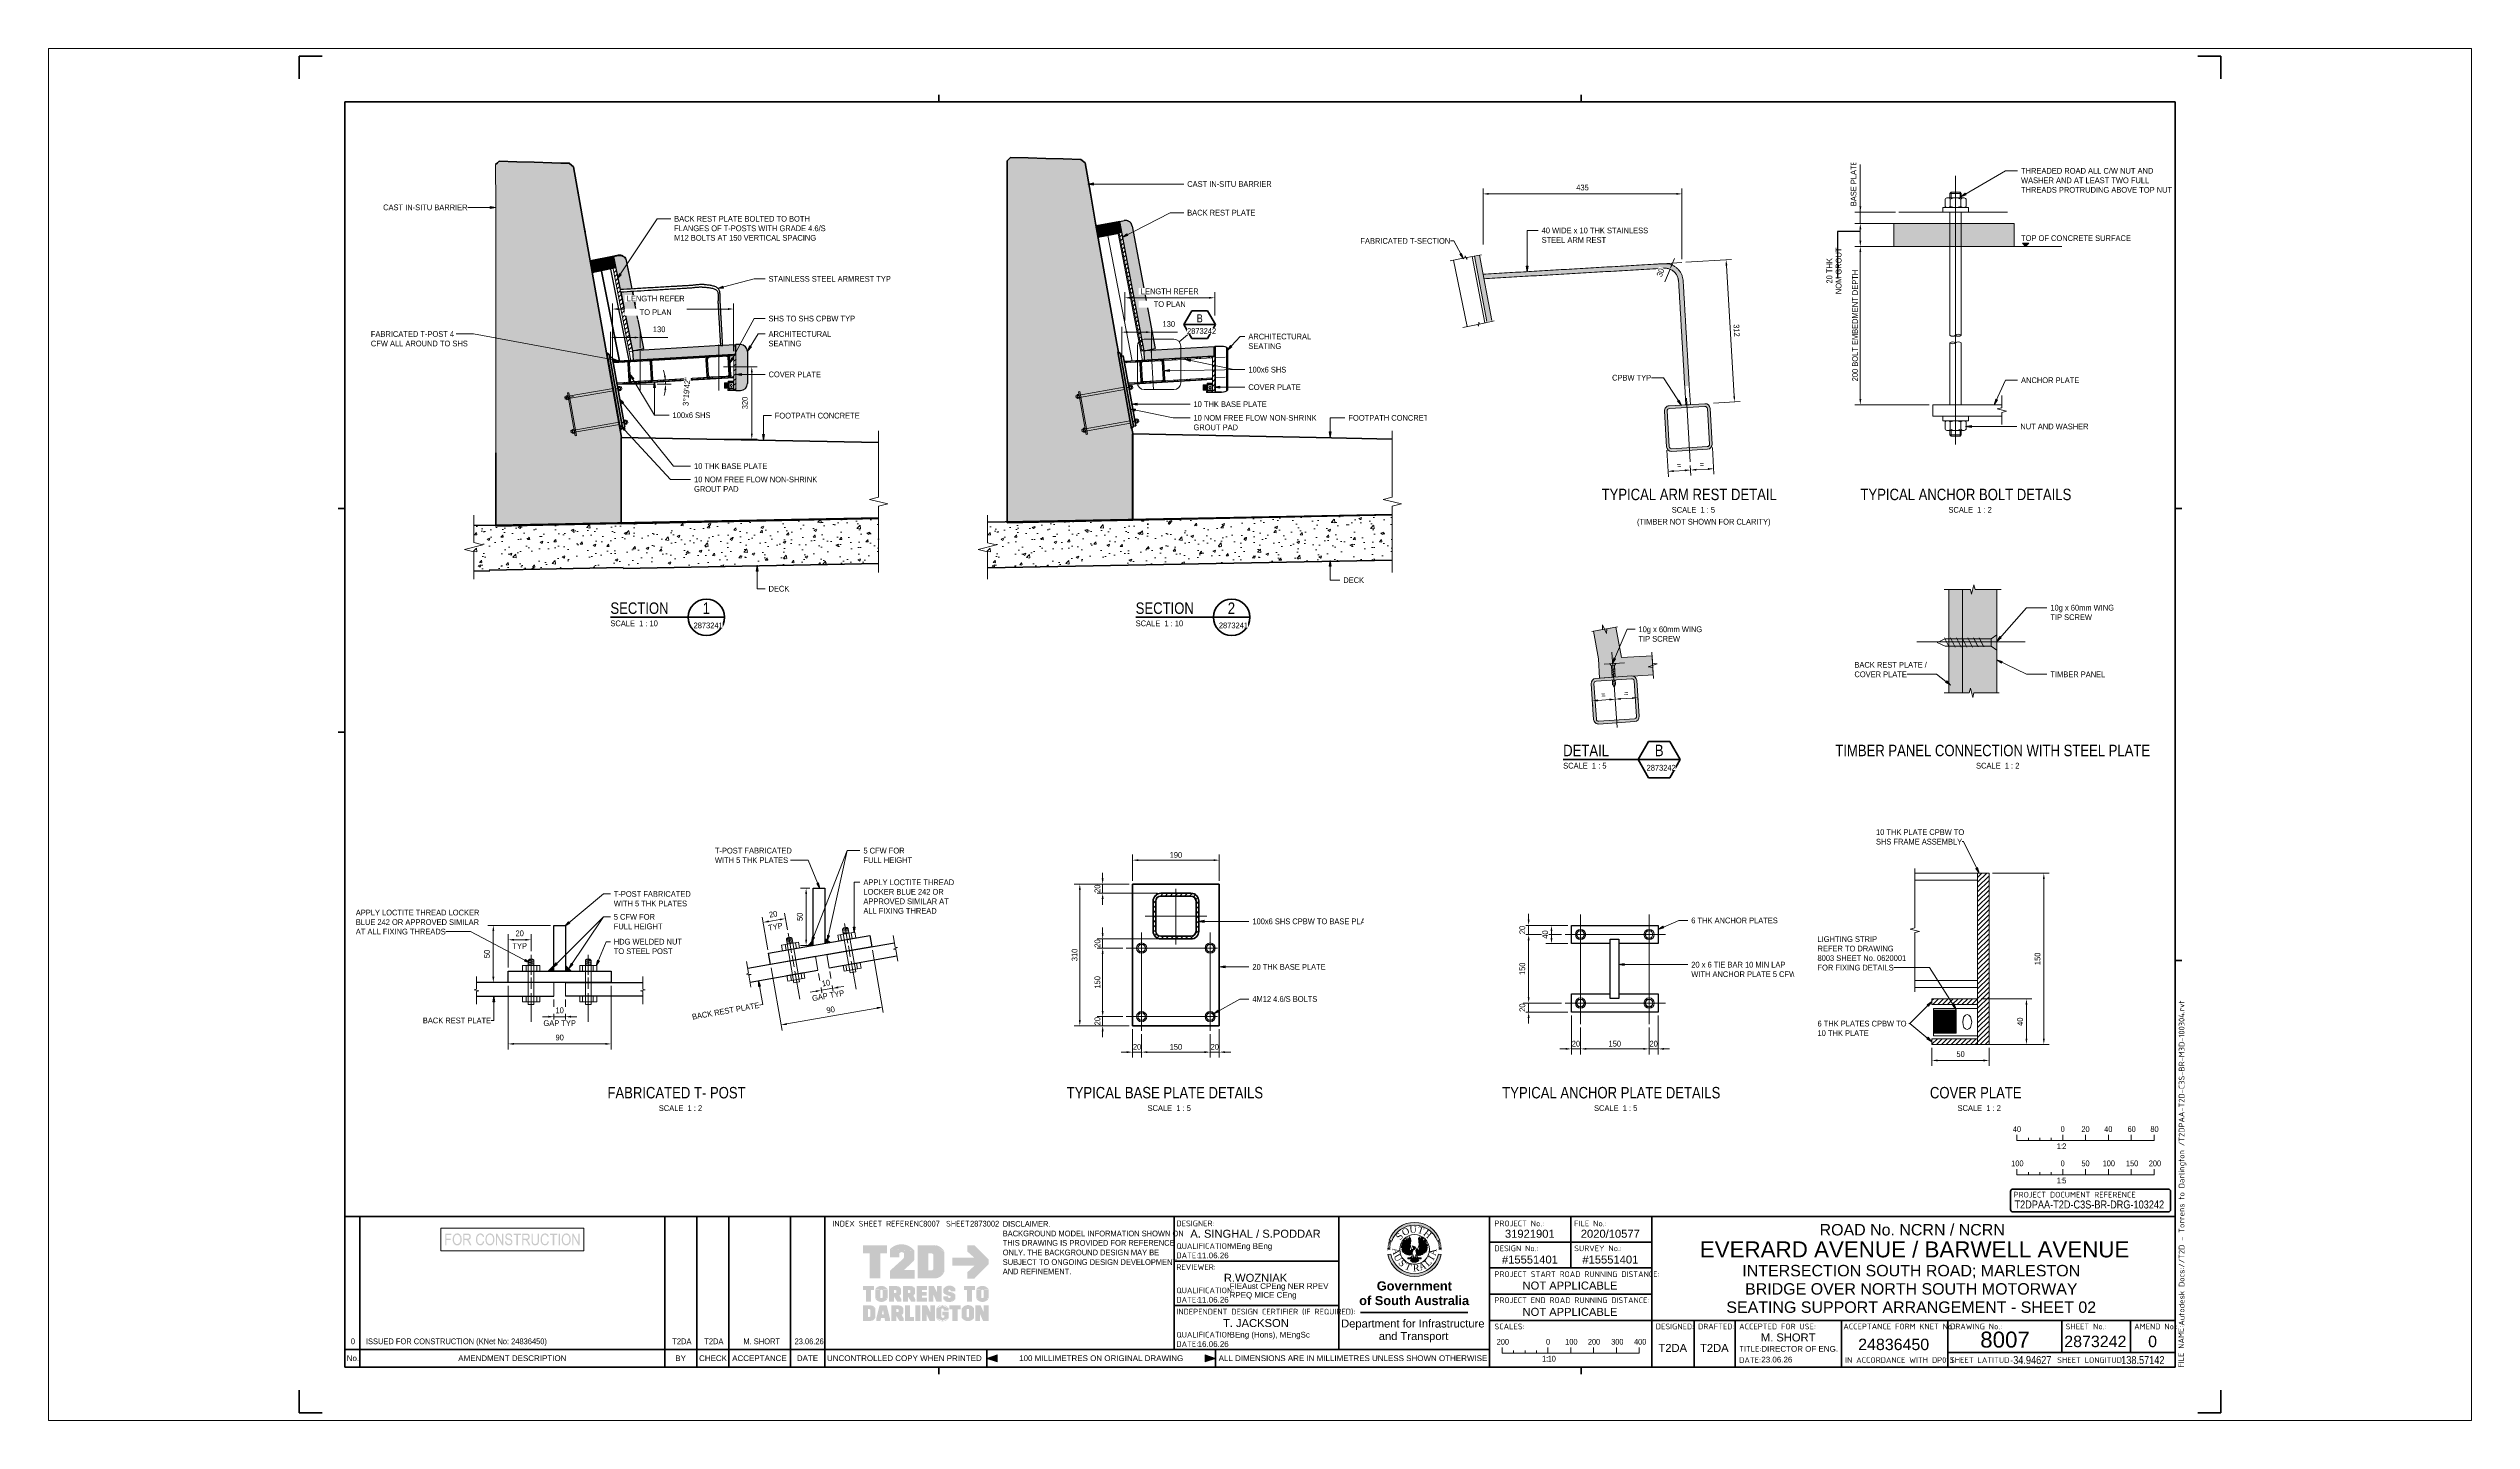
# Paper-space layout 'Layout1' of a CAD drawing. Header units: metres. Extents: x -0.11 to 0.95, y 0 to 0.6.
# The model-space entities are those that its viewports show. They can reach past a viewport. Long polylines and large blocks are cut down to what shows.
import ezdxf

# ---------------------------------------------------------------- set-up
doc = ezdxf.new("R2010")
doc.units = ezdxf.units.M
for name, pattern in [('Dash', [0.00635, 0.003175, -0.003175]), ('Hidden - Small', [0.002294, 0.0015, -0.0007938]), ('JacobsCenter', [0.015, 0.009, -0.0015, 0.003, -0.0015]), ('JacobsDash', [0.0045, 0.003, -0.0015])]:
    doc.linetypes.add(name, pattern=pattern)
doc.layers.get('Defpoints').update_dxf_attribs({"color": 41})
for name, color, linetype, lineweight in [('A-ANNO-DIMS', 7, 'Continuous', 9), ('A-ANNO-NOTE', 7, 'Continuous', 9), ('A-ANNO-NOTE-STAMP', 10, 'Continuous', 18), ('A-ANNO-SYMB', 7, 'Continuous', 9), ('A-DETL', 7, 'Continuous', 13), ('A-DETL-GENF', 7, 'Continuous', 9), ('A-DETL-THIN', 7, 'Continuous', 9), ('A-FLOR', 7, 'Continuous', 50), ('A-FLOR-HDLN', 7, 'JacobsDash', 18), ('A-FLOR-PATT', 7, 'Continuous', 50), ('A-GENM', 7, 'Continuous', 35), ('C-TOPO', 7, 'Continuous', 9), ('C-TOPO-HDLN', 7, 'Dash', 9), ('G-ANNO-TEXT', 7, 'Continuous', 9), ('G-ANNO-TTLB', 7, 'Continuous', 50), ('G-IMPT', 7, 'Continuous', 13), ('S-BEAM', 7, 'Continuous', 50)]:
    doc.layers.add(name, color=color, linetype=linetype, lineweight=lineweight)
doc.layers.add('G-ANNO-NPLT', color=191, linetype='Continuous', plot=False)
doc.layers.get('G-ANNO-NPLT').freeze()
doc.styles.add('Arial', font='arial.ttf', dxfattribs={"height": 0.0025})
doc.styles.add('Arial Narrow', font='ARIALN.TTF', dxfattribs={"height": 0.0035})
doc.styles.add('Arial Narrow_1', font='ARIALN.TTF', dxfattribs={"height": 0.005})
doc.styles.add('Arial Narrow_2', font='ARIALN.TTF', dxfattribs={"height": 0.025})
doc.styles.add('Arial Narrow_3', font='ARIALN.TTF', dxfattribs={"height": 0.035})
doc.styles.add('Arial Narrow_4', font='ARIALN.TTF', dxfattribs={"height": 0.0125})
doc.styles.add('Arial Narrow_5', font='ARIALN.TTF', dxfattribs={"height": 0.0025})
doc.styles.add('Arial Narrow_6', font='ARIALN.TTF', dxfattribs={"width": 0.9, "height": 0.0025})
doc.styles.add('Arial_1', font='arial.ttf', dxfattribs={"height": 0.0035})
doc.styles.add('Arial_2', font='arial.ttf', dxfattribs={"height": 0.005})
doc.styles.add('Arial_3', font='arial.ttf', dxfattribs={"height": 0.007})
doc.styles.add('Arial_B', font='arialbd.ttf', dxfattribs={"height": 0.004})
doc.styles.add('ISOCPEUR', font='isocpeur.ttf', dxfattribs={"height": 0.0025})
doc.styles.add('Times New Roman', font='times.ttf', dxfattribs={"height": 0.008001})
doc.dimstyles.new('Dimension_Angle_O__DMS_', dxfattribs={"dimscale": 0.3048, "dimtxt": 0.025586, "dimasz": 0.082021, "dimexe": 0.07874, "dimexo": 0.052493, "dimgap": 0.065617, "dimtad": 1, "dimdec": 3, "dimlfac": 1000, "dimrnd": 0.001, "dimzin": 0, "dimdsep": 46, "dimtxsty": 'Arial Narrow_2', "dimsah": 1, "dimcen": 0.09, "dimaunit": 1, "dimadec": 4, "dimazin": 0, "dimtfac": 1, "dimtdec": 4, "dimtmove": 2, "dimatfit": 1, "dimfxl": 1, "dimtvp": 1, "dimtfill": 1, "dimtolj": 1, "dimtzin": 0, "dimlwd": 18, "dimlwe": 18, "dimarcsym": 2})
doc.dimstyles.new('Dimension_Radial_O__mm_', dxfattribs={"dimscale": 0.3048, "dimtxt": 0.012793, "dimasz": 0.04101, "dimexe": 0.03937, "dimexo": 0, "dimgap": 0.032808, "dimtad": 1, "dimjust": 3, "dimdec": 0, "dimlfac": 1000, "dimzin": 0, "dimdsep": 46, "dimtxsty": 'Arial Narrow_4', "dimsah": 1, "dimcen": 0.09, "dimaunit": 1, "dimadec": 4, "dimazin": 0, "dimtfac": 1, "dimtdec": 4, "dimtix": 1, "dimtmove": 0, "dimatfit": 2, "dimfxl": 1, "dimtvp": 1, "dimtfill": 1, "dimtolj": 1, "dimtzin": 0, "dimlwd": 18, "dimlwe": 18, "dimarcsym": 2})
doc.dimstyles.new('Dimension_Standard_O__mm_', dxfattribs={"dimscale": 0.3048, "dimtxt": 0.025586, "dimasz": 0.082021, "dimexe": 0.07874, "dimexo": 0.049213, "dimgap": 0.049213, "dimtad": 1, "dimdec": 0, "dimlfac": 1000, "dimzin": 0, "dimdsep": 46, "dimtxsty": 'Arial Narrow_2', "dimsah": 1, "dimcen": 0.09, "dimaunit": 1, "dimadec": 4, "dimazin": 0, "dimtfac": 1, "dimtdec": 4, "dimtix": 1, "dimtmove": 1, "dimatfit": 3, "dimfxl": 1, "dimtvp": 1, "dimtfill": 1, "dimtolj": 1, "dimtzin": 0, "dimlwd": 18, "dimlwe": 18, "dimarcsym": 2})
doc.dimstyles.new('Dimension_Standard_O__mm__1', dxfattribs={"dimscale": 0.3048, "dimtxt": 0.025586, "dimasz": 0.082021, "dimexe": 0.07874, "dimexo": 0.049213, "dimgap": 0.049213, "dimtad": 1, "dimdec": 0, "dimlfac": 1000, "dimzin": 0, "dimdsep": 46, "dimtxsty": 'Arial Narrow_2', "dimsah": 1, "dimcen": 0.09, "dimaunit": 1, "dimadec": 4, "dimazin": 0, "dimtfac": 1, "dimtdec": 4, "dimtix": 1, "dimtmove": 0, "dimatfit": 3, "dimfxl": 1, "dimtvp": 1, "dimtfill": 1, "dimtolj": 1, "dimtzin": 0, "dimlwd": 18, "dimlwe": 18, "dimarcsym": 2})
doc.dimstyles.new('Dimension_Standard_O__mm__2', dxfattribs={"dimscale": 0.3048, "dimtxt": 0.025586, "dimasz": 0.082021, "dimexe": 0.07874, "dimexo": 0.049213, "dimgap": 0.049213, "dimtad": 1, "dimdec": 0, "dimlfac": 1000, "dimzin": 0, "dimdsep": 46, "dimtxsty": 'Arial Narrow_2', "dimsah": 1, "dimcen": 0.09, "dimaunit": 1, "dimadec": 4, "dimazin": 0, "dimtfac": 1, "dimtdec": 4, "dimtix": 1, "dimtmove": 2, "dimatfit": 3, "dimfxl": 1, "dimtvp": 1, "dimtfill": 1, "dimtolj": 1, "dimtzin": 0, "dimlwd": 18, "dimlwe": 18, "dimarcsym": 2})
doc.dimstyles.new('Dimension_Standard_O__mm__3', dxfattribs={"dimscale": 0.3048, "dimtxt": 0.012793, "dimasz": 0.04101, "dimexe": 0.03937, "dimexo": 0.024606, "dimgap": 0.024606, "dimtad": 1, "dimdec": 0, "dimlfac": 1000, "dimzin": 0, "dimdsep": 46, "dimtxsty": 'Arial Narrow_4', "dimsah": 1, "dimcen": 0.09, "dimaunit": 1, "dimadec": 4, "dimazin": 0, "dimtfac": 1, "dimtdec": 4, "dimtix": 1, "dimtmove": 0, "dimatfit": 3, "dimfxl": 1, "dimtvp": 1, "dimtfill": 1, "dimtolj": 1, "dimtzin": 0, "dimlwd": 18, "dimlwe": 18, "dimarcsym": 2})
doc.dimstyles.new('Dimension_Standard_O__mm__4', dxfattribs={"dimscale": 0.3048, "dimtxt": 0.005117, "dimasz": 0.016404, "dimexe": 0.015748, "dimexo": 0.009843, "dimgap": 0.009843, "dimtad": 1, "dimdec": 0, "dimlfac": 1000, "dimzin": 0, "dimdsep": 46, "dimtxsty": 'Arial Narrow_1', "dimsah": 1, "dimcen": 0.09, "dimaunit": 1, "dimadec": 4, "dimazin": 0, "dimtfac": 1, "dimtdec": 4, "dimtix": 1, "dimtmove": 0, "dimatfit": 3, "dimfxl": 1, "dimtvp": 1, "dimtfill": 1, "dimtolj": 1, "dimtzin": 0, "dimlwd": 18, "dimlwe": 18, "dimarcsym": 2})
doc.dimstyles.new('Dimension_Standard_T__mm_', dxfattribs={"dimscale": 0.3048, "dimtxt": 0.005117, "dimasz": 0.016404, "dimexe": 0.015748, "dimexo": 0.009843, "dimgap": 0.006562, "dimtad": 1, "dimdec": 0, "dimlfac": 1000, "dimzin": 0, "dimdsep": 46, "dimtxsty": 'Arial Narrow_1', "dimsah": 1, "dimcen": 0.09, "dimaunit": 1, "dimadec": 4, "dimazin": 0, "dimtfac": 1, "dimtdec": 4, "dimtix": 1, "dimtmove": 2, "dimatfit": 3, "dimfxl": 1, "dimtvp": 1, "dimtolj": 1, "dimtzin": 0, "dimlwd": 18, "dimlwe": 18, "dimarcsym": 2})
doc.dimstyles.new('Dimension_Standard_T__mm__1', dxfattribs={"dimscale": 0.3048, "dimtxt": 0.005117, "dimasz": 0.016404, "dimexe": 0.015748, "dimexo": 0.009843, "dimgap": 0.006562, "dimtad": 1, "dimdec": 0, "dimlfac": 1000, "dimzin": 0, "dimdsep": 46, "dimtxsty": 'Arial Narrow_1', "dimsah": 1, "dimcen": 0.09, "dimaunit": 1, "dimadec": 4, "dimazin": 0, "dimtfac": 1, "dimtdec": 4, "dimtix": 1, "dimtmove": 0, "dimatfit": 3, "dimfxl": 1, "dimtvp": 1, "dimtolj": 1, "dimtzin": 0, "dimlwd": 18, "dimlwe": 18, "dimarcsym": 2})
doc.dimstyles.new('Dimension_Standard_T__mm__2', dxfattribs={"dimscale": 0.3048, "dimtxt": 0.012793, "dimasz": 0.04101, "dimexe": 0.03937, "dimexo": 0.024606, "dimgap": 0.016404, "dimtad": 1, "dimdec": 0, "dimlfac": 1000, "dimzin": 0, "dimdsep": 46, "dimtxsty": 'Arial Narrow_4', "dimsah": 1, "dimcen": 0.09, "dimaunit": 1, "dimadec": 4, "dimazin": 0, "dimtfac": 1, "dimtdec": 4, "dimtix": 1, "dimtmove": 0, "dimatfit": 3, "dimfxl": 1, "dimtvp": 1, "dimtolj": 1, "dimtzin": 0, "dimlwd": 18, "dimlwe": 18, "dimarcsym": 2})
pattern_1 = [(45, (1.336989, 10.849), (-0.010606602, 0.010606602), [])]
pattern_2 = [(45, (3.955455, 10.849), (-0.010606602, 0.010606602), [])]
pattern_3 = [(45, (5.7178182, 0), (-0.0021213203, 0.0021213203), [])]

# ---------------------------------------------------------------- blocks, each defined once
blk = doc.blocks.new('Viewport - Section Ɵ-4899530-SEATING SUPPORT ARRANGEMENT - SHEET 02')
at = {"layer": 'G-ANNO-TTLB'}
blk.add_line((0.05, 0), (0, 0), dxfattribs=at)
blk.add_circle((0.042, 0), 0.008, dxfattribs=at)
at = {"layer": 'G-ANNO-TTLB', "lineweight": 9, "insert": (0, 0.0065), "char_height": 0.005, "width": 0.031266, "attachment_point": 1, "style": 'Arial Narrow_1'}
blk.add_mtext('SECTION', dxfattribs=at)
blk = doc.blocks.new('T2DPAA-T2D-PWA-DE-XRF-000001 - Drawing3_dwg-8554483-SEATING SUPPORT ARRANGEMENT - SHEET 02')
at = {"layer": 'G-IMPT'}
h = blk.add_hatch(color=256, dxfattribs=at)
edge = h.paths.add_edge_path()
edge.add_line((0.1549, 0.1015), (0.1515, 0.1021))
edge.add_arc((0.1226, 0.1077), 0.0295, 190.997, 349.003, ccw=False)
edge.add_line((0.0937, 0.1021), (0.0903, 0.1015))
edge.add_arc((0.1226, 0.1077), 0.0329, 190.997, 349.003)
edge = h.paths.add_edge_path()
edge.add_arc((0.1226, 0.1077), 0.0329, 20.0475, 159.9525, ccw=False)
edge.add_line((0.1535, 0.119), (0.1503, 0.1178))
edge.add_arc((0.1226, 0.1077), 0.0295, 20.0475, 159.9525)
edge.add_line((0.0949, 0.1178), (0.0917, 0.119))
h = blk.add_hatch(color=256, dxfattribs=at)
edge = h.paths.add_edge_path()
edge.add_arc((0.1226, 0.1077), 0.0329, 161.3902, 162.9856, ccw=False)
edge.add_line((0.0915, 0.1183), (0.0914, 0.1182))
edge.add_line((0.0915, 0.1183), (0.0947, 0.1172))
edge.add_line((0.0947, 0.1171), (0.0947, 0.1172))
edge.add_arc((0.1226, 0.1077), 0.0295, 161.3902, 162.9856)
edge.add_line((0.0944, 0.1163), (0.0911, 0.1174))
h = blk.add_hatch(color=256, dxfattribs=at)
edge = h.paths.add_edge_path()
edge.add_line((0.1206, 0.1074), (0.1207, 0.1074))
edge.add_line((0.1207, 0.1074), (0.1206, 0.1074))
edge = h.paths.add_edge_path()
edge.add_line((0.1166, 0.11), (0.1166, 0.1074))
edge.add_line((0.1166, 0.1074), (0.1183, 0.1065))
edge.add_line((0.1183, 0.1065), (0.119, 0.1076))
edge.add_line((0.119, 0.1076), (0.1204, 0.1079))
edge.add_line((0.1204, 0.1079), (0.1207, 0.1074))
edge.add_line((0.1207, 0.1074), (0.1211, 0.1067))
edge.add_line((0.1211, 0.1067), (0.1187, 0.1008))
edge.add_line((0.1187, 0.1008), (0.1178, 0.1012))
edge.add_line((0.1178, 0.1012), (0.1166, 0.1008))
edge.add_line((0.1166, 0.1008), (0.1161, 0.1012))
edge.add_line((0.1161, 0.1012), (0.1147, 0.101))
edge.add_line((0.1147, 0.101), (0.1143, 0.1017))
edge.add_line((0.1143, 0.1017), (0.1131, 0.1012))
edge.add_line((0.1131, 0.1012), (0.1128, 0.1022))
edge.add_line((0.1128, 0.1022), (0.1119, 0.1019))
edge.add_line((0.1119, 0.1019), (0.1119, 0.1029))
edge.add_line((0.1119, 0.1029), (0.1105, 0.1027))
edge.add_line((0.1105, 0.1027), (0.1107, 0.1043))
edge.add_line((0.1107, 0.1043), (0.1091, 0.1041))
edge.add_line((0.1091, 0.1041), (0.1095, 0.1057))
edge.add_line((0.1095, 0.1057), (0.1077, 0.106))
edge.add_line((0.1077, 0.106), (0.1081, 0.1069))
edge.add_line((0.1081, 0.1069), (0.1072, 0.1074))
edge.add_line((0.1072, 0.1074), (0.1081, 0.1091))
edge.add_line((0.1081, 0.1091), (0.1069, 0.11))
edge.add_line((0.1069, 0.11), (0.1081, 0.1112))
edge.add_line((0.1081, 0.1112), (0.1069, 0.1122))
edge.add_line((0.1069, 0.1122), (0.1085, 0.113))
edge.add_line((0.1085, 0.113), (0.1072, 0.1143))
edge.add_line((0.1072, 0.1143), (0.1095, 0.1145))
edge.add_line((0.1095, 0.1145), (0.1081, 0.116))
edge.add_line((0.1081, 0.116), (0.1105, 0.116))
edge.add_line((0.1105, 0.116), (0.1088, 0.1179))
edge.add_line((0.1088, 0.1179), (0.1119, 0.1163))
edge.add_line((0.1119, 0.1163), (0.1105, 0.1193))
edge.add_line((0.1105, 0.1193), (0.1138, 0.1172))
edge.add_line((0.1138, 0.1172), (0.1121, 0.121))
edge.add_line((0.1121, 0.121), (0.1147, 0.1181))
edge.add_line((0.1147, 0.1181), (0.1143, 0.1224))
edge.add_line((0.1143, 0.1224), (0.1159, 0.1188))
edge.add_line((0.1159, 0.1188), (0.1166, 0.1236))
edge.add_line((0.1166, 0.1236), (0.1171, 0.1207))
edge.add_line((0.1171, 0.1207), (0.1178, 0.1214))
edge.add_line((0.1178, 0.1214), (0.118, 0.1179))
edge.add_line((0.118, 0.1179), (0.1171, 0.1131))
edge.add_line((0.1171, 0.1131), (0.1178, 0.111))
edge.add_line((0.1178, 0.111), (0.1166, 0.11))
for points in [[(0.1105, 0.1193), (0.1088, 0.1179), (0.1119, 0.1163)], [(0.1369, 0.1093), (0.1385, 0.1081), (0.1367, 0.1074), (0.1376, 0.106), (0.1357, 0.106), (0.1367, 0.1043), (0.1348, 0.1043), (0.1348, 0.1031), (0.1336, 0.1034), (0.1331, 0.1022), (0.1322, 0.1024), (0.1317, 0.1015), (0.1305, 0.1017), (0.1301, 0.101), (0.1296, 0.1015), (0.1291, 0.1005), (0.1286, 0.1008), (0.1277, 0.1003), (0.1275, 0.101), (0.1268, 0.1003), (0.1251, 0.1029), (0.1242, 0.1065), (0.1246, 0.1076), (0.1263, 0.1076), (0.127, 0.1067), (0.1284, 0.1072), (0.1291, 0.11), (0.1275, 0.1112), (0.1282, 0.1133), (0.1275, 0.1219), (0.1284, 0.121), (0.1289, 0.1236), (0.1294, 0.1193), (0.1312, 0.1226), (0.1305, 0.1191), (0.1331, 0.1212), (0.1317, 0.1179), (0.1348, 0.1195), (0.1324, 0.116), (0.1364, 0.1179), (0.1341, 0.1155), (0.1371, 0.116), (0.1355, 0.1143), (0.1381, 0.1141), (0.1364, 0.1131), (0.1383, 0.1124), (0.1367, 0.1114), (0.1385, 0.11)], [(0.1312, 0.1226), (0.1331, 0.1212), (0.1305, 0.1191)], [(0.1348, 0.1195), (0.1364, 0.1179), (0.1324, 0.116)], [(0.1069, 0.1122), (0.1069, 0.11), (0.1081, 0.1112)], [(0.1081, 0.116), (0.1072, 0.1143), (0.1095, 0.1145)], [(0.1077, 0.106), (0.1091, 0.1041), (0.1095, 0.1057)], [(0.1105, 0.1027), (0.1119, 0.1019), (0.1119, 0.1029)], [(0.1225, 0.0967), (0.1233, 0.0985), (0.1277, 0.0943), (0.1263, 0.0929), (0.1237, 0.092), (0.1202, 0.0924), (0.1176, 0.0943), (0.1218, 0.0984)], [(0.1291, 0.1005), (0.1301, 0.101), (0.1296, 0.1015)], [(0.1317, 0.1015), (0.1331, 0.1022), (0.1322, 0.1024)], [(0.1383, 0.1124), (0.1381, 0.1141), (0.1364, 0.1131)]]:
    blk.add_hatch(color=256, dxfattribs=at).paths.add_polyline_path(points)
h = blk.add_hatch(color=256, dxfattribs=at)
edge = h.paths.add_edge_path()
edge.add_line((0.154, 0.1174), (0.1508, 0.1163))
edge.add_arc((0.1226, 0.1077), 0.0295, 17.0144, 18.6098)
edge.add_line((0.1505, 0.1172), (0.1505, 0.1171))
edge.add_line((0.1505, 0.1172), (0.1537, 0.1183))
edge.add_line((0.1538, 0.1182), (0.1537, 0.1183))
edge.add_arc((0.1226, 0.1077), 0.0329, 17.0144, 18.6098, ccw=False)
h = blk.add_hatch(color=256, dxfattribs=at)
edge = h.paths.add_edge_path()
edge.add_line((0.0931, 0.1083), (0.0897, 0.1083))
edge.add_arc((0.1226, 0.1077), 0.0329, 177.3415, 178.9368, ccw=False)
edge.add_line((0.0897, 0.1094), (0.0897, 0.1093))
edge.add_line((0.0897, 0.1094), (0.0932, 0.1092))
edge.add_line((0.0932, 0.1091), (0.0932, 0.1092))
edge.add_arc((0.1226, 0.1077), 0.0295, 177.3415, 178.9368)
h = blk.add_hatch(color=256, dxfattribs=at)
edge = h.paths.add_edge_path()
edge.add_line((0.0931, 0.1069), (0.0897, 0.1068))
edge.add_arc((0.1226, 0.1077), 0.0329, 180, 181.5953, ccw=False)
edge.add_line((0.0897, 0.1078), (0.0897, 0.1077))
edge.add_line((0.0897, 0.1078), (0.0931, 0.1078))
edge.add_line((0.0931, 0.1077), (0.0931, 0.1078))
edge.add_arc((0.1226, 0.1077), 0.0295, 180, 181.5953)
h = blk.add_hatch(color=256, dxfattribs=at)
edge = h.paths.add_edge_path()
edge.add_arc((0.1226, 0.1077), 0.0329, 174.6829, 176.2783, ccw=False)
edge.add_line((0.0899, 0.1109), (0.0898, 0.1108))
edge.add_line((0.0899, 0.1109), (0.0933, 0.1106))
edge.add_line((0.0933, 0.1105), (0.0933, 0.1106))
edge.add_arc((0.1226, 0.1077), 0.0295, 174.6829, 176.2783)
edge.add_line((0.0932, 0.1096), (0.0898, 0.1099))
h = blk.add_hatch(color=256, dxfattribs=at)
edge = h.paths.add_edge_path()
edge.add_arc((0.1226, 0.1077), 0.0329, 172.0244, 173.6197, ccw=False)
edge.add_line((0.09, 0.1124), (0.09, 0.1123))
edge.add_line((0.09, 0.1124), (0.0934, 0.1119))
edge.add_line((0.0934, 0.1118), (0.0934, 0.1119))
edge.add_arc((0.1226, 0.1077), 0.0295, 172.0244, 173.6197)
edge.add_line((0.0933, 0.111), (0.0899, 0.1114))
h = blk.add_hatch(color=256, dxfattribs=at)
edge = h.paths.add_edge_path()
edge.add_arc((0.1226, 0.1077), 0.0329, 169.3658, 170.9612, ccw=False)
edge.add_line((0.0903, 0.1139), (0.0903, 0.1138))
edge.add_line((0.0903, 0.1139), (0.0937, 0.1133))
edge.add_line((0.0936, 0.1132), (0.0937, 0.1133))
edge.add_arc((0.1226, 0.1077), 0.0295, 169.3658, 170.9612)
edge.add_line((0.0935, 0.1124), (0.0901, 0.1129))
h = blk.add_hatch(color=256, dxfattribs=at)
edge = h.paths.add_edge_path()
edge.add_arc((0.1226, 0.1077), 0.0329, 166.7073, 168.3026, ccw=False)
edge.add_line((0.0906, 0.1154), (0.0906, 0.1153))
edge.add_line((0.0906, 0.1154), (0.0939, 0.1146))
edge.add_line((0.0939, 0.1145), (0.0939, 0.1146))
edge.add_arc((0.1226, 0.1077), 0.0295, 166.7073, 168.3026)
edge.add_line((0.0937, 0.1137), (0.0904, 0.1144))
h = blk.add_hatch(color=256, dxfattribs=at)
edge = h.paths.add_edge_path()
edge.add_line((0.0941, 0.115), (0.0907, 0.1159))
edge.add_arc((0.1226, 0.1077), 0.0329, 164.0488, 165.6441, ccw=False)
edge.add_line((0.091, 0.1169), (0.091, 0.1168))
edge.add_line((0.091, 0.1169), (0.0943, 0.1159))
edge.add_line((0.0943, 0.1158), (0.0943, 0.1159))
edge.add_arc((0.1226, 0.1077), 0.0295, 164.0488, 165.6441)
h = blk.add_hatch(color=256, dxfattribs=at)
edge = h.paths.add_edge_path()
edge.add_line((0.1232, 0.1095), (0.1225, 0.1076))
edge.add_line((0.1225, 0.1076), (0.1207, 0.1074))
edge.add_line((0.1207, 0.1074), (0.1207, 0.1074))
edge.add_line((0.1207, 0.1074), (0.1216, 0.1086))
edge.add_line((0.1216, 0.1086), (0.1197, 0.1119))
edge.add_line((0.1197, 0.1119), (0.1232, 0.1107))
edge.add_line((0.1232, 0.1107), (0.1239, 0.1098))
edge.add_line((0.1239, 0.1098), (0.1232, 0.1095))
h = blk.add_hatch(color=256, dxfattribs=at)
edge = h.paths.add_edge_path()
edge.add_arc((0.1226, 0.1077), 0.0295, 14.3559, 15.9512)
edge.add_line((0.1509, 0.1159), (0.1509, 0.1158))
edge.add_line((0.1509, 0.1159), (0.1542, 0.1169))
edge.add_line((0.1542, 0.1168), (0.1542, 0.1169))
edge.add_arc((0.1226, 0.1077), 0.0329, 14.3559, 15.9512, ccw=False)
edge.add_line((0.1545, 0.1159), (0.1511, 0.115))
h = blk.add_hatch(color=256, dxfattribs=at)
edge = h.paths.add_edge_path()
edge.add_line((0.1548, 0.1144), (0.1514, 0.1137))
edge.add_arc((0.1226, 0.1077), 0.0295, 11.6974, 13.2927)
edge.add_line((0.1512, 0.1146), (0.1513, 0.1145))
edge.add_line((0.1512, 0.1146), (0.1546, 0.1154))
edge.add_line((0.1546, 0.1153), (0.1546, 0.1154))
edge.add_arc((0.1226, 0.1077), 0.0329, 11.6974, 13.2927, ccw=False)
h = blk.add_hatch(color=256, dxfattribs=at)
edge = h.paths.add_edge_path()
edge.add_arc((0.1226, 0.1077), 0.0295, 9.0388, 10.6342)
edge.add_line((0.1515, 0.1133), (0.1515, 0.1132))
edge.add_line((0.1515, 0.1133), (0.1549, 0.1139))
edge.add_line((0.1549, 0.1138), (0.1549, 0.1139))
edge.add_arc((0.1226, 0.1077), 0.0329, 9.0388, 10.6342, ccw=False)
edge.add_line((0.1551, 0.1129), (0.1517, 0.1124))
h = blk.add_hatch(color=256, dxfattribs=at)
edge = h.paths.add_edge_path()
edge.add_arc((0.1226, 0.1077), 0.0295, 6.3803, 7.9756)
edge.add_line((0.1518, 0.1119), (0.1518, 0.1118))
edge.add_line((0.1518, 0.1119), (0.1552, 0.1124))
edge.add_line((0.1552, 0.1123), (0.1552, 0.1124))
edge.add_arc((0.1226, 0.1077), 0.0329, 6.3803, 7.9756, ccw=False)
edge.add_line((0.1553, 0.1114), (0.1519, 0.111))
h = blk.add_hatch(color=256, dxfattribs=at)
edge = h.paths.add_edge_path()
edge.add_line((0.1554, 0.1099), (0.152, 0.1096))
edge.add_arc((0.1226, 0.1077), 0.0295, 3.7217, 5.3171)
edge.add_line((0.1519, 0.1106), (0.1519, 0.1105))
edge.add_line((0.1519, 0.1106), (0.1553, 0.1109))
edge.add_line((0.1553, 0.1108), (0.1553, 0.1109))
edge.add_arc((0.1226, 0.1077), 0.0329, 3.7217, 5.3171, ccw=False)
h = blk.add_hatch(color=256, dxfattribs=at)
edge = h.paths.add_edge_path()
edge.add_line((0.1555, 0.1083), (0.1521, 0.1083))
edge.add_arc((0.1226, 0.1077), 0.0295, 1.0632, 2.6585)
edge.add_line((0.152, 0.1092), (0.152, 0.1091))
edge.add_line((0.152, 0.1092), (0.1554, 0.1094))
edge.add_line((0.1555, 0.1093), (0.1554, 0.1094))
edge.add_arc((0.1226, 0.1077), 0.0329, 1.0632, 2.6585, ccw=False)
h = blk.add_hatch(color=256, dxfattribs=at)
edge = h.paths.add_edge_path()
edge.add_line((0.1555, 0.1068), (0.152, 0.1069))
edge.add_arc((0.1226, 0.1077), 0.0295, 358.4047, 360)
edge.add_line((0.1521, 0.1078), (0.1521, 0.1077))
edge.add_line((0.1521, 0.1078), (0.1555, 0.1078))
edge.add_line((0.1555, 0.1077), (0.1555, 0.1078))
edge.add_arc((0.1226, 0.1077), 0.0329, 358.4047, 360, ccw=False)
for p, q in [((0.0917, 0.119), (0.0949, 0.1178)), ((0.1105, 0.1193), (0.1088, 0.1179)), ((0.1088, 0.1179), (0.1119, 0.1163)), ((0.1119, 0.1163), (0.1105, 0.1193)), ((0.1305, 0.1191), (0.1312, 0.1226)), ((0.1331, 0.1212), (0.1305, 0.1191)), ((0.1312, 0.1226), (0.1331, 0.1212)), ((0.1324, 0.116), (0.1348, 0.1195)), ((0.1364, 0.1179), (0.1324, 0.116)), ((0.1348, 0.1195), (0.1364, 0.1179)), ((0.1503, 0.1178), (0.1535, 0.119)), ((0.0903, 0.1015), (0.0937, 0.1021)), ((0.1069, 0.1122), (0.1069, 0.11)), ((0.1081, 0.1112), (0.1069, 0.1122)), ((0.1069, 0.11), (0.1081, 0.1112)), ((0.1081, 0.116), (0.1072, 0.1143)), ((0.1072, 0.1143), (0.1095, 0.1145)), ((0.1077, 0.106), (0.1091, 0.1041)), ((0.1095, 0.1057), (0.1077, 0.106)), ((0.1095, 0.1145), (0.1081, 0.116)), ((0.1091, 0.1041), (0.1095, 0.1057)), ((0.1119, 0.1029), (0.1105, 0.1027)), ((0.1105, 0.1027), (0.1119, 0.1019)), ((0.1119, 0.1019), (0.1119, 0.1029)), ((0.115, 0.0967), (0.1197, 0.0967)), ((0.1211, 0.1003), (0.1173, 0.0974)), ((0.1244, 0.1003), (0.1272, 0.0974)), ((0.1256, 0.0967), (0.1308, 0.0967)), ((0.1296, 0.1015), (0.1291, 0.1005)), ((0.1291, 0.1005), (0.1301, 0.101)), ((0.1301, 0.101), (0.1296, 0.1015)), ((0.1322, 0.1024), (0.1317, 0.1015)), ((0.1317, 0.1015), (0.1331, 0.1022)), ((0.1331, 0.1022), (0.1322, 0.1024)), ((0.1381, 0.1141), (0.1364, 0.1131)), ((0.1364, 0.1131), (0.1383, 0.1124)), ((0.1383, 0.1124), (0.1381, 0.1141)), ((0.1515, 0.1021), (0.1549, 0.1015))]:
    blk.add_line(p, q, dxfattribs=at)
at = {"layer": 'G-IMPT', "flags": 128}
for points in [[(0.1085, 0.113), (0.1072, 0.1143), (0.1095, 0.1145), (0.1081, 0.116), (0.1105, 0.116), (0.1088, 0.1179), (0.1119, 0.1163), (0.1105, 0.1193), (0.1138, 0.1172), (0.1121, 0.121), (0.1147, 0.1181), (0.1143, 0.1224), (0.1159, 0.1188), (0.1166, 0.1236), (0.1171, 0.1207), (0.1178, 0.1214), (0.118, 0.1179), (0.1171, 0.1131), (0.119, 0.1076), (0.1204, 0.1079), (0.1211, 0.1067), (0.1187, 0.1008), (0.1178, 0.1012), (0.1166, 0.1008), (0.1161, 0.1012), (0.1147, 0.101), (0.1143, 0.1017), (0.1131, 0.1012), (0.1128, 0.1022), (0.1119, 0.1019), (0.1119, 0.1029), (0.1105, 0.1027), (0.1107, 0.1043), (0.1091, 0.1041), (0.1095, 0.1057), (0.1077, 0.106), (0.1081, 0.1069), (0.1072, 0.1074), (0.1081, 0.1091), (0.1069, 0.11), (0.1081, 0.1112), (0.1069, 0.1122), (0.1087, 0.1131)], [(0.1199, 0.1031), (0.1225, 0.0967), (0.1251, 0.1029), (0.1242, 0.1065), (0.1246, 0.1076), (0.1263, 0.1076), (0.1282, 0.1133), (0.1275, 0.1219), (0.1284, 0.121), (0.1289, 0.1236), (0.1294, 0.1193), (0.1312, 0.1226), (0.1305, 0.1191), (0.1331, 0.1212), (0.1317, 0.1179), (0.1348, 0.1195), (0.1324, 0.116), (0.1364, 0.1179), (0.1341, 0.1155), (0.1371, 0.116), (0.1355, 0.1143), (0.1381, 0.1141), (0.1364, 0.1131), (0.1383, 0.1124), (0.1367, 0.1114), (0.1385, 0.11), (0.1369, 0.1093), (0.1385, 0.1081), (0.1367, 0.1074), (0.1376, 0.106), (0.1357, 0.106), (0.1367, 0.1043), (0.1348, 0.1043), (0.1348, 0.1031), (0.1336, 0.1034), (0.1331, 0.1022), (0.1322, 0.1024), (0.1317, 0.1015), (0.1305, 0.1017), (0.1301, 0.101), (0.1296, 0.1015), (0.1291, 0.1005), (0.1286, 0.1008), (0.1277, 0.1003), (0.1275, 0.101), (0.1268, 0.1003), (0.1251, 0.1029)], [(0.1206, 0.0974), (0.1145, 0.0974), (0.1145, 0.0962), (0.1194, 0.0962)], [(0.119, 0.1076), (0.1183, 0.1065), (0.1166, 0.1074), (0.1166, 0.11), (0.1178, 0.111)], [(0.1218, 0.0984), (0.1176, 0.0943), (0.1202, 0.0924), (0.1237, 0.092), (0.1263, 0.0929), (0.1277, 0.0943), (0.1233, 0.0985)], [(0.1239, 0.1098), (0.1244, 0.1091), (0.1246, 0.1076)], [(0.1246, 0.0974), (0.1308, 0.0974), (0.1308, 0.0962), (0.126, 0.0962)], [(0.1263, 0.1076), (0.127, 0.1067), (0.1284, 0.1072), (0.1291, 0.11), (0.1275, 0.1112)]]:
    blk.add_lwpolyline(points, dxfattribs=at)
blk.add_lwpolyline([(0.1206, 0.1074), (0.1216, 0.1086), (0.1197, 0.1119), (0.1232, 0.1107), (0.1239, 0.1098), (0.1232, 0.1095), (0.1225, 0.1076)], close=True, dxfattribs=at)
at = {"layer": 'G-IMPT'}
blk.add_circle((0.1226, 0.1077), 0.018, dxfattribs=at)
for radius, start, end in [(0.0329, 20.0475, 159.9525), (0.0295, 20.0475, 159.9525), (0.0329, 190.997, 349.003), (0.0295, 190.997, 349.003)]:
    blk.add_arc((0.1226, 0.1077), radius, start, end, dxfattribs=at)
at = {"layer": 'G-IMPT', "lineweight": 9, "char_height": 0.008, "attachment_point": 2, "line_spacing_factor": 1.029793, "style": 'Times New Roman'}
for s, insert, width, rotation in [('S', (0.1012, 0.1263), 0.008041, 49.0663), ('O', (0.1099, 0.133), 0.010353, 26.6943), ('U', (0.1205, 0.136), 0.010353, 4.3222), ('T', (0.1314, 0.1347), 0.008744, 341.9502), ('H', (0.141, 0.1293), 0.010353, 319.5782), ('A', (0.104, 0.106), 0.010353, 279.6978), ('U', (0.1058, 0.0996), 0.010353, 300.15), ('S', (0.1107, 0.0935), 0.008041, 310.3575), ('T', (0.1164, 0.0903), 0.008744, 336.9699), ('R', (0.1244, 0.0893), 0.009549, 3.701), ('A', (0.1307, 0.0909), 0.010353, 21.3382), ('L', (0.1363, 0.0949), 0.008744, 42.375), ('I', (0.1395, 0.0995), 0.004825, 60.5783), ('A', (0.141, 0.1048), 0.010353, 83.64)]:
    blk.add_mtext(s, dxfattribs=dict(at, insert=insert, width=width, rotation=rotation))
blk = doc.blocks.new('T2DPAA-T2D-PWA-DE-XRF-000001 - Standard-9403700-SEATING SUPPORT ARRANGEMENT - SHEET 02')
at = {"layer": 'G-ANNO-TTLB', "lineweight": 9, "true_color": 0x1d4a5c}
h = blk.add_hatch(color=139, dxfattribs=at)
edge = h.paths.add_edge_path()
edge.add_line((0.2623, 0.0443), (0.2623, 0.0452))
edge.add_arc((0.2616, 0.044), 0.00145, 58.8241, 99.793)
edge.add_line((0.2613, 0.0454), (0.2613, 0.0441))
edge.add_arc((0.2616, 0.0455), 0.00141, 259.7202, 301.6629)
edge = h.paths.add_edge_path()
edge.add_arc((0.2625, 0.0448), 0.00224, 301.808, 330.1086, ccw=False)
edge.add_line((0.2637, 0.0429), (0.2645, 0.0415))
edge.add_line((0.2645, 0.0415), (0.2645, 0.0403))
edge.add_line((0.2645, 0.0403), (0.2627, 0.0403))
edge.add_line((0.2627, 0.0403), (0.2613, 0.0425))
edge.add_line((0.2613, 0.0425), (0.2613, 0.0403))
edge.add_line((0.2613, 0.0403), (0.2591, 0.0403))
edge.add_line((0.2591, 0.0403), (0.2591, 0.0471))
edge.add_line((0.2591, 0.0471), (0.2624, 0.0471))
edge.add_arc((0.2623, 0.0446), 0.00248, 32.8357, 87.7033, ccw=False)
edge.add_line((0.2644, 0.046), (0.2644, 0.0437))
edge = h.paths.add_edge_path()
edge.add_line((0.2674, 0.0527), (0.2674, 0.0537))
edge.add_arc((0.2667, 0.0524), 0.00145, 58.8241, 99.793)
edge.add_line((0.2665, 0.0539), (0.2665, 0.0526))
edge.add_arc((0.2667, 0.0539), 0.00141, 259.7202, 301.6629)
edge = h.paths.add_edge_path()
edge.add_arc((0.2676, 0.0532), 0.00224, 301.808, 330.1086, ccw=False)
edge.add_line((0.2688, 0.0513), (0.2696, 0.0499))
edge.add_line((0.2696, 0.0499), (0.2696, 0.0487))
edge.add_line((0.2696, 0.0487), (0.2678, 0.0487))
edge.add_line((0.2678, 0.0487), (0.2664, 0.051))
edge.add_line((0.2664, 0.051), (0.2664, 0.0487))
edge.add_line((0.2664, 0.0487), (0.2642, 0.0487))
edge.add_line((0.2642, 0.0487), (0.2642, 0.0555))
edge.add_line((0.2642, 0.0555), (0.2676, 0.0555))
edge.add_arc((0.2675, 0.0531), 0.00248, 32.8357, 87.7033, ccw=False)
edge.add_line((0.2695, 0.0544), (0.2695, 0.0521))
edge = h.paths.add_edge_path()
edge.add_line((0.2499, 0.0422), (0.2499, 0.0452))
edge.add_arc((0.2491, 0.0441), 0.00138, 56.3448, 98.7814)
edge.add_line((0.2489, 0.0454), (0.2489, 0.0419))
edge.add_arc((0.2491, 0.0433), 0.00138, 261.2186, 303.6552)
edge = h.paths.add_edge_path()
edge.add_line((0.2613, 0.0527), (0.2613, 0.0537))
edge.add_arc((0.2606, 0.0524), 0.00145, 58.8241, 99.793)
edge.add_line((0.2603, 0.0539), (0.2603, 0.0526))
edge.add_arc((0.2606, 0.0539), 0.00141, 259.7202, 301.6629)
edge = h.paths.add_edge_path()
edge.add_line((0.2502, 0.0403), (0.2467, 0.0403))
edge.add_line((0.2467, 0.0403), (0.2467, 0.0471))
edge.add_line((0.2467, 0.0471), (0.2501, 0.0471))
edge.add_arc((0.25, 0.0447), 0.00241, 26.2483, 85.5583, ccw=False)
edge.add_line((0.2521, 0.0457), (0.2521, 0.0416))
edge.add_arc((0.2502, 0.0424), 0.00209, 270, 338.4707, ccw=False)
h.paths.add_polyline_path([(0.2555, 0.0451), (0.255, 0.0432), (0.2559, 0.0432)])
h.paths.add_polyline_path([(0.2585, 0.0415), (0.2585, 0.0403), (0.2564, 0.0403), (0.2562, 0.0415), (0.2547, 0.0415), (0.2544, 0.0403), (0.2526, 0.0403), (0.2526, 0.0415), (0.254, 0.0471), (0.2571, 0.0471)])
h.paths.add_polyline_path([(0.2673, 0.042), (0.269, 0.042), (0.269, 0.0403), (0.2651, 0.0403), (0.2651, 0.0471), (0.2673, 0.0471)])
h.paths.add_polyline_path([(0.2718, 0.0403), (0.2696, 0.0403), (0.2696, 0.0471), (0.2718, 0.0471)])
h.paths.add_polyline_path([(0.2762, 0.0441), (0.2762, 0.0471), (0.2782, 0.0471), (0.2782, 0.0403), (0.2759, 0.0403), (0.2746, 0.0432), (0.2746, 0.0403), (0.2725, 0.0403), (0.2725, 0.0471), (0.2748, 0.0471)])
edge = h.paths.add_edge_path()
edge.add_arc((0.2817, 0.0424), 0.000774, 214.5178, 325.4822)
edge.add_line((0.2823, 0.0419), (0.2823, 0.0427))
edge.add_line((0.2823, 0.0427), (0.2815, 0.0427))
edge.add_line((0.2815, 0.0427), (0.2815, 0.0443))
edge.add_line((0.2815, 0.0443), (0.2842, 0.0443))
edge.add_line((0.2842, 0.0443), (0.2842, 0.0415))
edge.add_arc((0.2819, 0.0428), 0.00262, 274.1131, 330.4929, ccw=False)
edge.add_arc((0.2815, 0.0434), 0.00327, 260.2337, 279.7663, ccw=False)
edge.add_arc((0.2812, 0.0429), 0.00275, 208.3817, 264.7517, ccw=False)
edge.add_line((0.2788, 0.0416), (0.2788, 0.0458))
edge.add_arc((0.2812, 0.0445), 0.00268, 94.8448, 152.8409, ccw=False)
edge.add_arc((0.2815, 0.0424), 0.00482, 83.0812, 96.9188, ccw=False)
edge.add_arc((0.2818, 0.0444), 0.00278, 31.3102, 83.6241, ccw=False)
edge.add_line((0.2842, 0.0459), (0.2842, 0.0447))
edge.add_line((0.2842, 0.0447), (0.282, 0.0447))
edge.add_line((0.282, 0.0447), (0.282, 0.0455))
edge.add_arc((0.2815, 0.0451), 0.000641, 40.732, 139.268)
edge.add_line((0.281, 0.0455), (0.281, 0.0419))
h.paths.add_polyline_path([(0.2882, 0.0403), (0.2859, 0.0403), (0.2859, 0.0454), (0.2846, 0.0454), (0.2846, 0.0471), (0.2895, 0.0471), (0.2895, 0.0454), (0.2882, 0.0454)])
edge = h.paths.add_edge_path()
edge.add_arc((0.2927, 0.0429), 0.00104, 239.6549, 300.3451)
edge.add_line((0.2932, 0.042), (0.2932, 0.0454))
edge.add_arc((0.2927, 0.0445), 0.00103, 59.5446, 120.4554)
edge.add_line((0.2921, 0.0454), (0.2921, 0.042))
edge = h.paths.add_edge_path()
edge.add_arc((0.2927, 0.0434), 0.00323, 212.7347, 327.2653, ccw=False)
edge.add_line((0.29, 0.0417), (0.29, 0.0458))
edge.add_arc((0.2927, 0.044), 0.00323, 32.6408, 147.3592, ccw=False)
edge.add_line((0.2954, 0.0458), (0.2954, 0.0417))
h.paths.add_polyline_path([(0.3017, 0.0403), (0.2993, 0.0403), (0.298, 0.0432), (0.298, 0.0403), (0.2959, 0.0403), (0.2959, 0.0471), (0.2982, 0.0471), (0.2996, 0.0441), (0.2996, 0.0471), (0.3017, 0.0471)])
edge = h.paths.add_edge_path()
edge.add_arc((0.299, 0.0513), 0.00104, 239.6549, 300.3451)
edge.add_line((0.2995, 0.0504), (0.2995, 0.0538))
edge.add_arc((0.299, 0.0529), 0.00103, 59.5446, 120.4554)
edge.add_line((0.2985, 0.0538), (0.2985, 0.0504))
edge = h.paths.add_edge_path()
edge.add_arc((0.299, 0.0518), 0.00323, 212.7347, 327.2653, ccw=False)
edge.add_line((0.2963, 0.0501), (0.2963, 0.0542))
edge.add_arc((0.299, 0.0524), 0.00323, 32.6408, 147.3592, ccw=False)
edge.add_line((0.3017, 0.0542), (0.3017, 0.0501))
h.paths.add_polyline_path([(0.2945, 0.0487), (0.2923, 0.0487), (0.2923, 0.0538), (0.2909, 0.0538), (0.2909, 0.0555), (0.2958, 0.0555), (0.2958, 0.0538), (0.2945, 0.0538)])
edge = h.paths.add_edge_path()
edge.add_line((0.2872, 0.0518), (0.2872, 0.0499))
edge.add_arc((0.2849, 0.0513), 0.0027, 273.7285, 329.3952, ccw=False)
edge.add_line((0.285, 0.0486), (0.2841, 0.0486))
edge.add_arc((0.2842, 0.0512), 0.00266, 210.1626, 267.7624, ccw=False)
edge.add_line((0.2819, 0.0499), (0.2819, 0.051))
edge.add_line((0.2819, 0.051), (0.2841, 0.051))
edge.add_arc((0.2845, 0.0508), 0.000522, 155.2714, 300.4507)
edge.add_arc((0.2846, 0.0508), 0.000487, 289.6558, 416.8121)
edge.add_line((0.2849, 0.0512), (0.2834, 0.0515))
edge.add_arc((0.2841, 0.054), 0.00253, 213.4271, 255.8381, ccw=False)
edge.add_line((0.2819, 0.0526), (0.2819, 0.0544))
edge.add_arc((0.2846, 0.0525), 0.00325, 35.8397, 144.1603, ccw=False)
edge.add_line((0.2872, 0.0544), (0.2872, 0.0533))
edge.add_line((0.2872, 0.0533), (0.2851, 0.0533))
edge.add_arc((0.2846, 0.0535), 0.000494, 335.3316, 479.9481)
edge.add_arc((0.2845, 0.0535), 0.000428, 103.9979, 246.4243)
edge.add_line((0.2843, 0.0531), (0.2853, 0.0529))
edge.add_arc((0.2849, 0.0501), 0.00281, 35.1328, 82.3403, ccw=False)
h.paths.add_polyline_path([(0.2792, 0.0526), (0.2792, 0.0555), (0.2812, 0.0555), (0.2812, 0.0487), (0.2789, 0.0487), (0.2776, 0.0517), (0.2776, 0.0487), (0.2755, 0.0487), (0.2755, 0.0555), (0.2778, 0.0555)])
h.paths.add_polyline_path([(0.2725, 0.053), (0.2746, 0.053), (0.2746, 0.0513), (0.2725, 0.0513), (0.2725, 0.0504), (0.2748, 0.0504), (0.2748, 0.0487), (0.2703, 0.0487), (0.2703, 0.0555), (0.2748, 0.0555), (0.2748, 0.0538), (0.2725, 0.0538)])
edge = h.paths.add_edge_path()
edge.add_arc((0.2615, 0.0532), 0.00224, 301.808, 330.1086, ccw=False)
edge.add_line((0.2627, 0.0513), (0.2635, 0.0499))
edge.add_line((0.2635, 0.0499), (0.2635, 0.0487))
edge.add_line((0.2635, 0.0487), (0.2617, 0.0487))
edge.add_line((0.2617, 0.0487), (0.2603, 0.051))
edge.add_line((0.2603, 0.051), (0.2603, 0.0487))
edge.add_line((0.2603, 0.0487), (0.2581, 0.0487))
edge.add_line((0.2581, 0.0487), (0.2581, 0.0555))
edge.add_line((0.2581, 0.0555), (0.2614, 0.0555))
edge.add_arc((0.2613, 0.0531), 0.00248, 32.8357, 87.7033, ccw=False)
edge.add_line((0.2634, 0.0544), (0.2634, 0.0521))
edge = h.paths.add_edge_path()
edge.add_line((0.2543, 0.0538), (0.2543, 0.0504))
edge.add_arc((0.2548, 0.0513), 0.00104, 239.6549, 300.3451)
edge.add_line((0.2553, 0.0504), (0.2553, 0.0538))
edge.add_arc((0.2548, 0.0529), 0.00103, 59.5446, 120.4554)
edge = h.paths.add_edge_path()
edge.add_line((0.2521, 0.0501), (0.2521, 0.0542))
edge.add_arc((0.2548, 0.0524), 0.00323, 32.6408, 147.3592, ccw=False)
edge.add_line((0.2575, 0.0542), (0.2575, 0.0501))
edge.add_arc((0.2548, 0.0518), 0.00323, 212.7347, 327.2653, ccw=False)
h.paths.add_polyline_path([(0.2503, 0.0487), (0.248, 0.0487), (0.248, 0.0538), (0.2467, 0.0538), (0.2467, 0.0555), (0.2516, 0.0555), (0.2516, 0.0538), (0.2503, 0.0538)])
h.paths.add_polyline_path([(0.3017, 0.0672), (0.3017, 0.0651), (0.2955, 0.0588), (0.2924, 0.0588), (0.2924, 0.0616), (0.2955, 0.0644), (0.2858, 0.0644), (0.2858, 0.0679), (0.2955, 0.0679), (0.2924, 0.0707), (0.2924, 0.0734), (0.2955, 0.0734)])
edge = h.paths.add_edge_path()
edge.add_line((0.2768, 0.0699), (0.2754, 0.0699))
edge.add_line((0.2754, 0.0699), (0.2754, 0.0624))
edge.add_line((0.2754, 0.0624), (0.2768, 0.0624))
edge.add_arc((0.2767, 0.0633), 0.000915, 277.9427, 335.4563)
edge.add_line((0.2775, 0.0629), (0.2775, 0.0694))
edge.add_arc((0.2767, 0.0689), 0.000957, 31.2517, 83.8556)
edge = h.paths.add_edge_path()
edge.add_line((0.2781, 0.0589), (0.2707, 0.0589))
edge.add_line((0.2707, 0.0589), (0.2707, 0.0734))
edge.add_line((0.2707, 0.0734), (0.2781, 0.0734))
edge.add_arc((0.2777, 0.0683), 0.00519, 26.2483, 85.5583, ccw=False)
edge.add_line((0.2823, 0.0705), (0.2823, 0.0617))
edge.add_arc((0.2781, 0.0634), 0.00451, 270, 338.4707, ccw=False)
edge = h.paths.add_edge_path()
edge.add_line((0.2627, 0.0699), (0.2627, 0.0681))
edge.add_line((0.2627, 0.0681), (0.2585, 0.0681))
edge.add_line((0.2585, 0.0681), (0.2585, 0.0716))
edge.add_arc((0.2636, 0.0668), 0.00703, 37.1177, 136.9917, ccw=False)
edge.add_line((0.2692, 0.071), (0.2692, 0.0671))
edge.add_arc((0.2674, 0.0677), 0.00193, 316.9738, 340.8309, ccw=False)
edge.add_line((0.2688, 0.0664), (0.268, 0.0656))
edge.add_line((0.268, 0.0656), (0.2646, 0.0625))
edge.add_line((0.2646, 0.0625), (0.2693, 0.0625))
edge.add_line((0.2693, 0.0625), (0.2693, 0.0588))
edge.add_line((0.2693, 0.0588), (0.2585, 0.0588))
edge.add_line((0.2585, 0.0588), (0.2585, 0.0622))
edge.add_line((0.2585, 0.0622), (0.2638, 0.067))
edge.add_line((0.2638, 0.067), (0.2647, 0.068))
edge.add_line((0.2647, 0.068), (0.2647, 0.0699))
edge.add_arc((0.2637, 0.0691), 0.00131, 40.7337, 139.2663)
h.paths.add_polyline_path([(0.2467, 0.0734), (0.2573, 0.0734), (0.2573, 0.0698), (0.2544, 0.0698), (0.2544, 0.0589), (0.2496, 0.0589), (0.2496, 0.0699), (0.2467, 0.0699)])
at = {"layer": 'G-IMPT', "lineweight": 9}
for points in [[(0.3055, 0.0254), (0.3055, 0.0239), (0.3055, 0.0224), (0.301, 0.0239)], [(0.3965, 0.0254), (0.401, 0.0239), (0.3965, 0.0224), (0.3965, 0.0239)]]:
    blk.add_hatch(color=256, dxfattribs=at).paths.add_polyline_path(points)
at = {"layer": 'A-ANNO-NOTE'}
for p, q in [((0.5265, 0.0287), (0.5265, 0.0262)), ((0.5265, 0.0262), (0.5865, 0.0262)), ((0.5315, 0.0274), (0.5315, 0.0262)), ((0.5365, 0.0274), (0.5365, 0.0262)), ((0.5415, 0.0274), (0.5415, 0.0262)), ((0.5465, 0.0287), (0.5465, 0.0262)), ((0.5565, 0.0287), (0.5565, 0.0262)), ((0.5665, 0.0287), (0.5665, 0.0262)), ((0.5765, 0.0287), (0.5765, 0.0262)), ((0.5865, 0.0287), (0.5865, 0.0262))]:
    blk.add_line(p, q, dxfattribs=at)
at = {"layer": 'G-ANNO-TTLB', "color": 8, "lineweight": 35, "true_color": 0x808080}
for p, q in [((0, 0.594), (0.01, 0.594)), ((0, 0.584), (0, 0.594)), ((0.831, 0.594), (0.841, 0.594)), ((0.841, 0.594), (0.841, 0.584)), ((0, 0), (0, 0.01)), ((0.01, 0), (0, 0)), ((0.831, 0), (0.841, 0)), ((0.841, 0), (0.841, 0.01))]:
    blk.add_line(p, q, dxfattribs=at)
at = {"layer": 'G-ANNO-TTLB', "lineweight": 100}
for p, q in [((0.02, 0.574), (0.02, 0.02)), ((0.821, 0.574), (0.02, 0.574)), ((0.821, 0.02), (0.821, 0.574)), ((0.23, 0.02), (0.23, 0.086)), ((0.455, 0.086), (0.455, 0.0277)), ((0.521, 0.086), (0.521, 0.02)), ((0.592, 0.086), (0.592, 0.02)), ((0.4645, 0.044), (0.5115, 0.044)), ((0.02, 0.02), (0.821, 0.02))]:
    blk.add_line(p, q, dxfattribs=at)
at = {"layer": 'G-ANNO-TTLB'}
for p, q in [((0.28, 0.577), (0.28, 0.574)), ((0.561, 0.577), (0.561, 0.574)), ((0.017, 0.396), (0.02, 0.396)), ((0.821, 0.396), (0.824, 0.396)), ((0.017, 0.298), (0.02, 0.298)), ((0.821, 0.198), (0.824, 0.198)), ((0.749, 0.097), (0.749, 0.089)), ((0.818, 0.098), (0.75, 0.098)), ((0.819, 0.089), (0.819, 0.097)), ((0.75, 0.088), (0.818, 0.088)), ((0.28, 0.02), (0.28, 0.017)), ((0.561, 0.02), (0.561, 0.017))]:
    blk.add_line(p, q, dxfattribs=at)
at = {"layer": 'G-ANNO-TTLB', "lineweight": 35}
for p, q in [((0.0265, 0.02), (0.0265, 0.086)), ((0.16, 0.02), (0.16, 0.086)), ((0.174, 0.02), (0.174, 0.086)), ((0.188, 0.02), (0.188, 0.086)), ((0.215, 0.02), (0.215, 0.086)), ((0.5565, 0.086), (0.5565, 0.0635)), ((0.521, 0.0748), (0.592, 0.0748)), ((0.521, 0.0635), (0.592, 0.0635)), ((0.455, 0.0471), (0.383, 0.0471)), ((0.521, 0.052), (0.592, 0.052)), ((0.521, 0.0405), (0.821, 0.0405)), ((0.6105, 0.0405), (0.6105, 0.02)), ((0.6285, 0.0405), (0.6285, 0.02)), ((0.675, 0.0405), (0.675, 0.02)), ((0.7215, 0.0405), (0.7215, 0.02)), ((0.7715, 0.0265), (0.7715, 0.0405)), ((0.8015, 0.0265), (0.8015, 0.0405)), ((0.521, 0.0277), (0.02, 0.0277)), ((0.301, 0.02), (0.301, 0.0277)), ((0.401, 0.02), (0.401, 0.0277)), ((0.821, 0.0265), (0.7215, 0.0265))]:
    blk.add_line(p, q, dxfattribs=at)
at = {"layer": 'G-ANNO-TTLB', "lineweight": 9}
for p, q in [((0.3055, 0.0254), (0.301, 0.0239)), ((0.301, 0.0239), (0.3055, 0.0224)), ((0.3055, 0.0239), (0.3055, 0.0254)), ((0.3055, 0.0224), (0.3055, 0.0239)), ((0.3965, 0.0254), (0.3965, 0.0239)), ((0.401, 0.0239), (0.3965, 0.0254)), ((0.3965, 0.0239), (0.3965, 0.0224)), ((0.3965, 0.0224), (0.401, 0.0239))]:
    blk.add_line(p, q, dxfattribs=at)
at = {"layer": 'G-ANNO-TTLB'}
for centre, start, end in [((0.75, 0.097), 90, 180), ((0.818, 0.097), 0, 90), ((0.75, 0.089), 180, 270), ((0.818, 0.089), 270, 0)]:
    blk.add_arc(centre, 0.001, start, end, dxfattribs=at)
at = {"xscale": 0.3600000000000081, "yscale": 0.3600000000000081, "zscale": 0.3600000000000081}
blk.add_blockref('T2DPAA-T2D-PWA-DE-XRF-000001 - Drawing3_dwg-8554483-SEATING SUPPORT ARRANGEMENT - SHEET 02', (0.444, 0.0328), dxfattribs=at)
at = {"layer": 'G-ANNO-TTLB', "lineweight": 9, "attachment_point": 1}
for s, insert, char_height, width, style in [('PROJECT DOCUMENT REFERENCE', (0.7503, 0.0968), 0.0025, 0.058764, 'ISOCPEUR'), ('INDEX SHEET REFERENCE:', (0.2334, 0.0841), 0.0025, 0.046899, 'ISOCPEUR'), ('SHEET', (0.2831, 0.0841), 0.0025, 0.011544, 'ISOCPEUR'), ('PROJECT No.:', (0.5231, 0.0842), 0.0025, 0.02397, 'ISOCPEUR'), ('FILE No.:', (0.558, 0.0842), 0.0025, 0.015553, 'ISOCPEUR'), ('DESIGN No.:', (0.5231, 0.0733), 0.0025, 0.020844, 'ISOCPEUR'), ('SURVEY No.:', (0.558, 0.0733), 0.0025, 0.023008, 'ISOCPEUR'), ('QUALIFICATION:', (0.3839, 0.0549), 0.0025, 0.027498, 'ISOCPEUR'), ('Government', (0.4716, 0.0576), 0.004, 0.040004, 'Arial_B'), ('PROJECT START ROAD RUNNING DISTANCE:', (0.5231, 0.062), 0.0025, 0.079207, 'ISOCPEUR'), ('DATE:', (0.3839, 0.0508), 0.0025, 0.010582, 'ISOCPEUR'), ('INDEPENDENT DESIGN CERTIFIER (IF REQUIRED):', (0.3839, 0.0456), 0.0025, 0.08546, 'ISOCPEUR'), ('of South Australia', (0.4639, 0.0512), 0.004, 0.058523, 'Arial_B'), ('PROJECT END ROAD RUNNING DISTANCE:', (0.5231, 0.0506), 0.0025, 0.073835, 'ISOCPEUR'), ('QUALIFICATION:', (0.3839, 0.0355), 0.0025, 0.027498, 'ISOCPEUR'), ('Department for Infrastructure ', (0.456, 0.0409), 0.0035, 0.078004, 'Arial_1'), ('and Transport', (0.4725, 0.0354), 0.0035, 0.037599, 'Arial_1'), ('SCALES:', (0.5231, 0.0391), 0.0025, 0.014911, 'ISOCPEUR'), ('200', (0.5241, 0.0324), 0.0025, 0.005195, 'Arial Narrow_6'), ('0', (0.5457, 0.0324), 0.0025, 0.001732, 'Arial Narrow_6'), ('100', (0.5541, 0.0324), 0.0025, 0.005195, 'Arial Narrow_6'), ('200', (0.564, 0.0324), 0.0025, 0.005195, 'Arial Narrow_6'), ('300', (0.5742, 0.0324), 0.0025, 0.005195, 'Arial Narrow_6'), ('400', (0.5842, 0.0324), 0.0025, 0.005195, 'Arial Narrow_6'), ('DESIGNED:', (0.5937, 0.0391), 0.0025, 0.018118, 'ISOCPEUR'), ('DRAFTED:', (0.6122, 0.0391), 0.0025, 0.017557, 'ISOCPEUR'), ('ACCEPTED FOR USE:', (0.6302, 0.0391), 0.0025, 0.037118, 'ISOCPEUR'), ('ACCEPTANCE FORM KNET No.:', (0.6758, 0.0391), 0.0025, 0.054435, 'ISOCPEUR'), ('DRAWING No.:', (0.7225, 0.0391), 0.0025, 0.024772, 'ISOCPEUR'), ('SHEET No.:', (0.7731, 0.0391), 0.0025, 0.019722, 'ISOCPEUR'), ('AMEND No.:', (0.8031, 0.0391), 0.0025, 0.020603, 'ISOCPEUR'), ('No. ', (0.0208, 0.0252), 0.0025, 0.007215, 'Arial'), ('AMENDMENT DESCRIPTION ', (0.0696, 0.0252), 0.0025, 0.058283, 'Arial'), ('BY ', (0.1646, 0.0252), 0.0025, 0.006814, 'Arial'), ('CHECK', (0.175, 0.0252), 0.0025, 0.014751, 'Arial'), ('ACCEPTANCE', (0.1895, 0.0252), 0.0025, 0.028861, 'Arial'), ('DATE ', (0.2178, 0.0252), 0.0025, 0.012506, 'Arial'), ('UNCONTROLLED COPY WHEN PRINTED', (0.231, 0.0252), 0.0025, 0.082173, 'Arial'), ('100 MILLIMETRES ON ORIGINAL DRAWING ', (0.3151, 0.0252), 0.0025, 0.088186, 'Arial'), ('DATE:', (0.3839, 0.0314), 0.0025, 0.010582, 'ISOCPEUR'), ('ALL DIMENSIONS ARE IN MILLIMETRES UNLESS SHOWN OTHERWISE ', (0.4024, 0.0252), 0.0025, 0.143101, 'Arial'), ('1:', (0.5439, 0.025), 0.0025, 0.002886, 'Arial Narrow_5'), ('10', (0.5464, 0.025), 0.0025, 0.003463, 'Arial Narrow_6'), ('TITLE:', (0.6302, 0.0293), 0.0025, 0.010903, 'ISOCPEUR'), ('DATE:', (0.6302, 0.0244), 0.0025, 0.010582, 'ISOCPEUR'), ('IN ACCORDANCE WITH DP013', (0.6766, 0.0244), 0.0025, 0.05227, 'ISOCPEUR'), ('SHEET LATITUDE', (0.7225, 0.0244), 0.0025, 0.030945, 'ISOCPEUR'), ('SHEET LONGITUDE', (0.7694, 0.0244), 0.0025, 0.03303, 'ISOCPEUR')]:
    blk.add_mtext(s, dxfattribs=dict(at, insert=insert, char_height=char_height, width=width, style=style))
at = {"layer": 'G-ANNO-TTLB', "lineweight": 9, "insert": (0.3079, 0.084), "char_height": 0.0025, "width": 0.022127, "attachment_point": 1, "style": 'Arial Narrow_5', "bg_fill": 3, "box_fill_scale": 1.25, "bg_fill_color": 256, "bg_fill_true_color": 13158600, "bg_fill_transparency": 0}
blk.add_mtext('DISCLAIMER.', dxfattribs=at)
at = {"layer": 'G-ANNO-TTLB', "lineweight": 9, "insert": (0.8224, 0.0198), "char_height": 0.0025, "width": 0.021966, "attachment_point": 1, "rotation": 90, "style": 'ISOCPEUR'}
blk.add_mtext('FILE NAME: ', dxfattribs=at)
at = {"layer": 'G-ANNO-TTLB', "lineweight": 100}
blk.add_line((0.821, 0.086), (0.02, 0.086), dxfattribs=at)
at = {"layer": 'G-ANNO-TTLB', "lineweight": 9, "insert": (0.3079, 0.0798), "char_height": 0.0025, "width": 0.084899, "attachment_point": 1, "style": 'Arial Narrow_5', "bg_fill": 3, "box_fill_scale": 1.25, "bg_fill_color": 256, "bg_fill_true_color": 13158600, "bg_fill_transparency": 0}
blk.add_mtext('BACKGROUND MODEL INFORMATION SHOWN ON ', dxfattribs=at)
at = {"layer": 'G-ANNO-TTLB', "lineweight": 9, "insert": (0.3079, 0.0757), "char_height": 0.0025, "width": 0.08065, "attachment_point": 1, "style": 'Arial Narrow_5', "bg_fill": 3, "box_fill_scale": 1.25, "bg_fill_color": 256, "bg_fill_true_color": 13158600, "bg_fill_transparency": 0}
blk.add_mtext('THIS DRAWING IS PROVIDED FOR REFERENCE ', dxfattribs=at)
at = {"layer": 'G-ANNO-TTLB', "lineweight": 9, "insert": (0.3839, 0.0842), "char_height": 0.0025, "width": 0.018118, "attachment_point": 1, "style": 'ISOCPEUR'}
blk.add_mtext('DESIGNER:', dxfattribs=at)
at = {"layer": 'G-ANNO-TTLB', "lineweight": 9, "insert": (0.3079, 0.0715), "char_height": 0.0025, "width": 0.073515, "attachment_point": 1, "style": 'Arial Narrow_5', "bg_fill": 3, "box_fill_scale": 1.25, "bg_fill_color": 256, "bg_fill_true_color": 13158600, "bg_fill_transparency": 0}
blk.add_mtext('ONLY. THE BACKGROUND DESIGN MAY BE ', dxfattribs=at)
at = {"layer": 'G-ANNO-TTLB', "lineweight": 9, "insert": (0.3079, 0.0673), "char_height": 0.0025, "width": 0.082013, "attachment_point": 1, "style": 'Arial Narrow_5', "bg_fill": 3, "box_fill_scale": 1.25, "bg_fill_color": 256, "bg_fill_true_color": 13158600, "bg_fill_transparency": 0}
blk.add_mtext('SUBJECT TO ONGOING DESIGN DEVELOPMENT ', dxfattribs=at)
at = {"layer": 'G-ANNO-TTLB', "lineweight": 100}
blk.add_line((0.383, 0.086), (0.383, 0.0277), dxfattribs=at)
at = {"layer": 'G-ANNO-TTLB', "lineweight": 35}
blk.add_line((0.455, 0.0665), (0.383, 0.0665), dxfattribs=at)
at = {"layer": 'G-ANNO-TTLB', "lineweight": 9, "char_height": 0.0025, "attachment_point": 1, "style": 'ISOCPEUR'}
for s, insert, width in [('QUALIFICATION:', (0.3839, 0.0743), 0.027498), ('DATE:', (0.3839, 0.0702), 0.010582), ('REVIEWER:', (0.3839, 0.0651), 0.01916)]:
    blk.add_mtext(s, dxfattribs=dict(at, insert=insert, width=width))
at = {"layer": 'G-ANNO-TTLB', "lineweight": 9, "insert": (0.3079, 0.0632), "char_height": 0.0025, "width": 0.031827, "attachment_point": 1, "style": 'Arial Narrow_5', "bg_fill": 3, "box_fill_scale": 1.25, "bg_fill_color": 256, "bg_fill_true_color": 13158600, "bg_fill_transparency": 0}
blk.add_mtext('AND REFINEMENT.', dxfattribs=at)
blk = doc.blocks.new('Viewport - Detail Ɵ-4899528-SEATING SUPPORT ARRANGEMENT - SHEET 02')
at = {"layer": 'G-ANNO-TTLB'}
for p, q in [((0.05, 0), (0, 0)), ((0.0374, 0.008), (0.0328, 0)), ((0.0466, 0.008), (0.0374, 0.008)), ((0.0512, 0), (0.0466, 0.008)), ((0.0328, 0), (0.0374, -0.008)), ((0.0374, -0.008), (0.0466, -0.008)), ((0.0466, -0.008), (0.0512, 0)), ((0.0512, 0), (0.05, 0))]:
    blk.add_line(p, q, dxfattribs=at)
at = {"layer": 'G-ANNO-TTLB', "lineweight": 9, "insert": (0, 0.0065), "char_height": 0.005, "width": 0.024692, "attachment_point": 1, "style": 'Arial Narrow_1'}
blk.add_mtext('DETAIL', dxfattribs=at)
blk = doc.blocks.new('DIT_Scale Bar_Instance_v1 - Scale Bar-4724572-SEATING SUPPORT ARRANGEMENT - SHEET 02')
at = {"layer": 'A-ANNO-NOTE', "lineweight": 18}
for p, q in [((-0.02, 0.0027), (-0.02, 0.0003)), ((-0.02, 0.0003), (0.04, 0.0003)), ((-0.015, 0.0014), (-0.015, 0.0003)), ((-0.01, 0.0014), (-0.01, 0.0003)), ((-0.005, 0.0014), (-0.005, 0.0003)), ((0, 0.0027), (0, 0.0003)), ((0.01, 0.0027), (0.01, 0.0003)), ((0.02, 0.0027), (0.02, 0.0003)), ((0.03, 0.0027), (0.03, 0.0003)), ((0.04, 0.0027), (0.04, 0.0003))]:
    blk.add_line(p, q, dxfattribs=at)
at = {"layer": 'A-ANNO-NOTE', "insert": (-0.0026, -0.001), "char_height": 0.0025, "width": 0.002886, "attachment_point": 1, "style": 'Arial Narrow_5'}
blk.add_mtext('1:', dxfattribs=at)
blk = doc.blocks.new('ForConstructionStamp')
at = {"layer": 'A-ANNO-NOTE-STAMP'}
h = blk.add_hatch(color=256, dxfattribs=at)
h.dxf.hatch_style = 1
h.paths.add_polyline_path([(0.0267, 0.0026), (0.0267, 0.0015), (0.0289, -0.0025), (0.0289, -0.0014)])
h.paths.add_polyline_path([(0.0267, 0.0026), (0.0262, 0.0026), (0.0262, -0.0025), (0.0267, -0.0025), (0.0267, 0.0015)])
h.paths.add_polyline_path([(0.0294, 0.0026), (0.0289, 0.0026), (0.0289, -0.0014), (0.0289, -0.0025), (0.0294, -0.0025)])
h.paths.add_polyline_path([(0.0236, 0.0027), (0.0235, 0.0027), (0.0232, 0.0026), (0.0229, 0.0026), (0.0226, 0.0024), (0.0224, 0.0022), (0.0222, 0.002), (0.0221, 0.0019), (0.0219, 0.0016), (0.0218, 0.0013), (0.0217, 0.0011), (0.0217, 0.0007), (0.0216, 0.0004), (0.0216, 0), (0.0216, -0.0003), (0.0217, -0.0006), (0.0217, -0.0009), (0.0218, -0.0012), (0.0219, -0.0015), (0.0221, -0.0018), (0.0222, -0.0019), (0.0224, -0.0021), (0.0227, -0.0023), (0.023, -0.0025), (0.0232, -0.0025), (0.0236, -0.0026), (0.0237, -0.0026), (0.024, -0.0025), (0.0243, -0.0024), (0.0246, -0.0022), (0.0248, -0.002), (0.0236, -0.002), (0.0233, -0.002), (0.0231, -0.0019), (0.0228, -0.0017), (0.0226, -0.0015), (0.0224, -0.0013), (0.0223, -0.001), (0.0222, -0.0007), (0.0222, -0.0004), (0.0222, 0), (0.0222, 0.0001), (0.0222, 0.0005), (0.0222, 0.0008), (0.0223, 0.0011), (0.0224, 0.0014), (0.0226, 0.0016), (0.0227, 0.0018), (0.023, 0.002), (0.0233, 0.0021), (0.0236, 0.0021), (0.0248, 0.0022), (0.0246, 0.0024), (0.0245, 0.0024), (0.0242, 0.0026), (0.0239, 0.0027)])
h.paths.add_polyline_path([(0.0248, 0.0022), (0.0236, 0.0021), (0.0237, 0.0021), (0.024, 0.002), (0.0243, 0.0019), (0.0244, 0.0018), (0.0246, 0.0015), (0.0248, 0.0012), (0.0248, 0.0011), (0.0249, 0.0007), (0.0249, 0.0004), (0.025, 0.0001), (0.025, 0.0001), (0.0249, -0.0003), (0.0249, -0.0007), (0.0248, -0.001), (0.0247, -0.0012), (0.0246, -0.0015), (0.0244, -0.0016), (0.0241, -0.0018), (0.0239, -0.0019), (0.0236, -0.002), (0.0248, -0.002), (0.025, -0.0018), (0.025, -0.0018), (0.0252, -0.0015), (0.0253, -0.0012), (0.0254, -0.001), (0.0255, -0.0006), (0.0255, -0.0003), (0.0255, 0.0001), (0.0255, 0.0002), (0.0255, 0.0006), (0.0254, 0.0009), (0.0254, 0.0012), (0.0253, 0.0015), (0.0252, 0.0017), (0.025, 0.0019)])
h.paths.add_polyline_path([(0.0203, -0.0025), (0.0203, 0.0026), (0.0208, 0.0026), (0.0208, -0.0025)])
h.paths.add_polyline_path([(0.0196, 0.0026), (0.0164, 0.0026), (0.0164, 0.002), (0.0177, 0.002), (0.0177, -0.0025), (0.0183, -0.0025), (0.0183, 0.002), (0.0196, 0.002)])
h.paths.add_polyline_path([(0.0143, 0.0027), (0.0142, 0.0027), (0.0139, 0.0026), (0.0136, 0.0025), (0.0133, 0.0024), (0.0132, 0.0023), (0.0143, 0.0021), (0.0144, 0.0021), (0.0147, 0.002), (0.0149, 0.0019), (0.0151, 0.0017), (0.0153, 0.0014), (0.0154, 0.0011), (0.0159, 0.0012), (0.0158, 0.0015), (0.0157, 0.0019), (0.0155, 0.0021), (0.0153, 0.0023), (0.0152, 0.0024), (0.0149, 0.0026), (0.0146, 0.0027)])
h.paths.add_polyline_path([(0.0132, 0.0023), (0.013, 0.0021), (0.0128, 0.0018), (0.0126, 0.0015), (0.0126, 0.0014), (0.0125, 0.0011), (0.0124, 0.0008), (0.0124, 0.0005), (0.0124, 0.0001), (0.0124, -0.0001), (0.0124, -0.0005), (0.0124, -0.0008), (0.0125, -0.0011), (0.0126, -0.0014), (0.0127, -0.0016), (0.0129, -0.0018), (0.0131, -0.0021), (0.0133, -0.0023), (0.0133, -0.0023), (0.0136, -0.0024), (0.0139, -0.0025), (0.0143, -0.0026), (0.0145, -0.0025), (0.0148, -0.0025), (0.0151, -0.0023), (0.0154, -0.0021), (0.0155, -0.002), (0.0142, -0.002), (0.014, -0.002), (0.0137, -0.0019), (0.0135, -0.0017), (0.0133, -0.0015), (0.0133, -0.0014), (0.0131, -0.0012), (0.013, -0.0009), (0.013, -0.0006), (0.0129, -0.0003), (0.0129, 0.0001), (0.0129, 0.0003), (0.013, 0.0007), (0.013, 0.001), (0.0131, 0.0012), (0.0132, 0.0014), (0.0134, 0.0017), (0.0136, 0.0019), (0.0137, 0.002), (0.014, 0.0021), (0.0143, 0.0021)])
h.paths.add_polyline_path([(0.0154, -0.0007), (0.0154, -0.0008), (0.0153, -0.0012), (0.0152, -0.0014), (0.015, -0.0017), (0.0148, -0.0018), (0.0146, -0.0019), (0.0142, -0.002), (0.0155, -0.002), (0.0156, -0.0018), (0.0158, -0.0015), (0.0159, -0.0012), (0.016, -0.0009)])
h.paths.add_polyline_path([(0.0089, 0.0026), (0.0084, 0.0026), (0.0084, -0.0003), (0.0084, -0.0006), (0.0084, -0.001), (0.0085, -0.0013), (0.0086, -0.0016), (0.0087, -0.0019), (0.0088, -0.0021), (0.01, -0.002), (0.0097, -0.0019), (0.0094, -0.0018), (0.0092, -0.0016), (0.009, -0.0013), (0.009, -0.0013), (0.009, -0.0011), (0.0089, -0.0007), (0.0089, -0.0003)])
h.paths.add_polyline_path([(0.0116, 0.0026), (0.0111, 0.0026), (0.0111, -0.0003), (0.0111, -0.0004), (0.0111, -0.0008), (0.011, -0.0012), (0.0109, -0.0014), (0.0108, -0.0016), (0.0106, -0.0018), (0.0103, -0.0019), (0.01, -0.002), (0.0088, -0.0021), (0.0089, -0.0021), (0.0091, -0.0023), (0.0094, -0.0025), (0.0097, -0.0025), (0.01, -0.0026), (0.0101, -0.0026), (0.0104, -0.0025), (0.0107, -0.0024), (0.011, -0.0023), (0.0112, -0.0021), (0.0114, -0.0018), (0.0115, -0.0015), (0.0115, -0.0013), (0.0116, -0.001), (0.0116, -0.0007), (0.0116, -0.0003)])
h.paths.add_polyline_path([(0.0061, 0.0026), (0.0043, 0.0026), (0.0043, -0.0025), (0.0048, -0.0025), (0.0048, -0.0002), (0.0054, -0.0002), (0.0064, -0.0002), (0.0064, -0.0002), (0.0068, -0.0001), (0.007, 0.0001), (0.0072, 0.0003), (0.0073, 0.0003), (0.0048, 0.0004), (0.0048, 0.002), (0.0061, 0.002), (0.0072, 0.0023), (0.0069, 0.0025), (0.0068, 0.0025), (0.0065, 0.0026)])
h.paths.add_polyline_path([(0.0072, 0.0023), (0.0061, 0.002), (0.0062, 0.002), (0.0065, 0.002), (0.0068, 0.0018), (0.0068, 0.0018), (0.0069, 0.0015), (0.007, 0.0012), (0.007, 0.001), (0.0069, 0.0007), (0.0068, 0.0006), (0.0066, 0.0005), (0.0063, 0.0004), (0.006, 0.0004), (0.0048, 0.0004), (0.0073, 0.0003), (0.0074, 0.0006), (0.0075, 0.0009), (0.0075, 0.0012), (0.0075, 0.0014), (0.0075, 0.0017), (0.0074, 0.002), (0.0074, 0.002)])
h.paths.add_polyline_path([(0.0064, -0.0002), (0.0054, -0.0002), (0.0056, -0.0002), (0.0059, -0.0003), (0.0059, -0.0003), (0.0062, -0.0006), (0.0063, -0.0008), (0.0065, -0.001), (0.0066, -0.0014), (0.0072, -0.0025), (0.0079, -0.0025), (0.0072, -0.0011), (0.0071, -0.001), (0.0069, -0.0007), (0.0067, -0.0004), (0.0067, -0.0004)])
h.paths.add_polyline_path([(0.0037, 0.0026), (0.0005, 0.0026), (0.0005, 0.002), (0.0018, 0.002), (0.0018, -0.0025), (0.0024, -0.0025), (0.0024, 0.002), (0.0037, 0.002)])
h.paths.add_polyline_path([(-0.0016, 0.0027), (-0.0019, 0.0027), (-0.0022, 0.0026), (-0.0025, 0.0025), (-0.0027, 0.0023), (-0.0028, 0.0022), (-0.0016, 0.0021), (-0.0015, 0.0021), (-0.0011, 0.002), (-0.0009, 0.0019), (-0.0008, 0.0017), (-0.0007, 0.0015), (-0.0006, 0.0011), (-0.0001, 0.0012), (-0.0001, 0.0014), (-0.0002, 0.0017), (-0.0003, 0.002), (-0.0004, 0.0021), (-0.0006, 0.0023), (-0.0008, 0.0025), (-0.001, 0.0026), (-0.0013, 0.0027)])
h.paths.add_polyline_path([(-0.0028, 0.0022), (-0.003, 0.0019), (-0.003, 0.0016), (-0.0031, 0.0013), (-0.003, 0.001), (-0.0029, 0.0007), (-0.0028, 0.0004), (-0.0026, 0.0002), (-0.0024, 0.0001), (-0.0021, 0), (-0.0017, -0.0001), (-0.0014, -0.0002), (-0.0011, -0.0003), (-0.0009, -0.0004), (-0.0008, -0.0005), (-0.0006, -0.0007), (-0.0006, -0.0008), (-0.0005, -0.0011), (-0.0005, -0.0012), (-0.0006, -0.0015), (-0.0008, -0.0017), (-0.0009, -0.0018), (-0.0012, -0.0019), (-0.0015, -0.002), (-0.0004, -0.0021), (-0.0002, -0.0018), (-0.0001, -0.0017), (0, -0.0014), (0, -0.001), (0, -0.0009), (0, -0.0006), (-0.0002, -0.0003), (-0.0002, -0.0002), (-0.0004, 0), (-0.0007, 0.0002), (-0.0009, 0.0003), (-0.0012, 0.0004), (-0.0016, 0.0005), (-0.0019, 0.0006), (-0.0022, 0.0007), (-0.0024, 0.0009), (-0.0025, 0.001), (-0.0026, 0.0013), (-0.0025, 0.0016), (-0.0023, 0.0019), (-0.0022, 0.0019), (-0.002, 0.0021), (-0.0016, 0.0021)])
h.paths.add_polyline_path([(-0.0027, -0.0008), (-0.0032, -0.0008), (-0.0032, -0.001), (-0.0032, -0.0013), (-0.0031, -0.0016), (-0.003, -0.0019), (-0.0028, -0.0021), (-0.0027, -0.0021), (-0.0025, -0.0023), (-0.0022, -0.0025), (-0.0019, -0.0025), (-0.0016, -0.0026), (-0.0013, -0.0025), (-0.001, -0.0025), (-0.0007, -0.0024), (-0.0006, -0.0023), (-0.0004, -0.0021), (-0.0015, -0.002), (-0.0018, -0.0019), (-0.0021, -0.0018), (-0.0023, -0.0017), (-0.0025, -0.0014), (-0.0026, -0.0014), (-0.0027, -0.0011)])
h.paths.add_polyline_path([(-0.0066, 0.0026), (-0.0067, 0.0015), (-0.0045, -0.0025), (-0.0045, -0.0014)])
h.paths.add_polyline_path([(-0.0066, 0.0026), (-0.0072, 0.0026), (-0.0072, -0.0025), (-0.0067, -0.0025), (-0.0067, 0.0015)])
h.paths.add_polyline_path([(-0.004, 0.0026), (-0.0045, 0.0026), (-0.0045, -0.0014), (-0.0045, -0.0025), (-0.004, -0.0025)])
h.paths.add_polyline_path([(-0.0098, 0.0027), (-0.0099, 0.0027), (-0.0102, 0.0026), (-0.0105, 0.0026), (-0.0108, 0.0024), (-0.011, 0.0022), (-0.0112, 0.002), (-0.0113, 0.0019), (-0.0115, 0.0016), (-0.0116, 0.0013), (-0.0117, 0.0011), (-0.0117, 0.0007), (-0.0118, 0.0004), (-0.0118, 0), (-0.0118, -0.0003), (-0.0117, -0.0006), (-0.0117, -0.0009), (-0.0116, -0.0012), (-0.0115, -0.0015), (-0.0113, -0.0018), (-0.0112, -0.0019), (-0.011, -0.0021), (-0.0107, -0.0023), (-0.0104, -0.0025), (-0.0101, -0.0025), (-0.0098, -0.0026), (-0.0097, -0.0026), (-0.0094, -0.0025), (-0.0091, -0.0024), (-0.0088, -0.0022), (-0.0086, -0.002), (-0.0098, -0.002), (-0.0101, -0.002), (-0.0103, -0.0019), (-0.0106, -0.0017), (-0.0108, -0.0015), (-0.011, -0.0013), (-0.0111, -0.001), (-0.0112, -0.0007), (-0.0112, -0.0004), (-0.0112, 0), (-0.0112, 0.0001), (-0.0112, 0.0005), (-0.0112, 0.0008), (-0.0111, 0.0011), (-0.011, 0.0014), (-0.0108, 0.0016), (-0.0107, 0.0018), (-0.0104, 0.002), (-0.0101, 0.0021), (-0.0098, 0.0021), (-0.0086, 0.0022), (-0.0088, 0.0024), (-0.0089, 0.0024), (-0.0092, 0.0026), (-0.0095, 0.0027)])
h.paths.add_polyline_path([(-0.0086, 0.0022), (-0.0098, 0.0021), (-0.0097, 0.0021), (-0.0094, 0.002), (-0.0091, 0.0019), (-0.009, 0.0018), (-0.0088, 0.0015), (-0.0086, 0.0012), (-0.0086, 0.0011), (-0.0085, 0.0007), (-0.0084, 0.0004), (-0.0084, 0.0001), (-0.0084, 0.0001), (-0.0085, -0.0003), (-0.0085, -0.0007), (-0.0086, -0.001), (-0.0087, -0.0012), (-0.0088, -0.0015), (-0.009, -0.0016), (-0.0093, -0.0018), (-0.0095, -0.0019), (-0.0098, -0.002), (-0.0086, -0.002), (-0.0084, -0.0018), (-0.0084, -0.0018), (-0.0082, -0.0015), (-0.0081, -0.0012), (-0.008, -0.001), (-0.0079, -0.0006), (-0.0079, -0.0003), (-0.0079, 0.0001), (-0.0079, 0.0002), (-0.0079, 0.0006), (-0.008, 0.0009), (-0.008, 0.0012), (-0.0081, 0.0015), (-0.0082, 0.0017), (-0.0084, 0.0019)])
h.paths.add_polyline_path([(-0.014, 0.0027), (-0.0141, 0.0027), (-0.0144, 0.0026), (-0.0147, 0.0025), (-0.015, 0.0024), (-0.0151, 0.0023), (-0.014, 0.0021), (-0.0139, 0.0021), (-0.0136, 0.002), (-0.0134, 0.0019), (-0.0132, 0.0017), (-0.013, 0.0014), (-0.0129, 0.0011), (-0.0124, 0.0012), (-0.0125, 0.0015), (-0.0126, 0.0019), (-0.0128, 0.0021), (-0.013, 0.0023), (-0.0131, 0.0024), (-0.0134, 0.0026), (-0.0137, 0.0027)])
h.paths.add_polyline_path([(-0.0151, 0.0023), (-0.0153, 0.0021), (-0.0155, 0.0018), (-0.0157, 0.0015), (-0.0157, 0.0014), (-0.0158, 0.0011), (-0.0159, 0.0008), (-0.0159, 0.0005), (-0.0159, 0.0001), (-0.0159, -0.0001), (-0.0159, -0.0005), (-0.0159, -0.0008), (-0.0158, -0.0011), (-0.0157, -0.0014), (-0.0156, -0.0016), (-0.0154, -0.0018), (-0.0152, -0.0021), (-0.015, -0.0023), (-0.015, -0.0023), (-0.0147, -0.0024), (-0.0144, -0.0025), (-0.0141, -0.0026), (-0.0138, -0.0025), (-0.0135, -0.0025), (-0.0132, -0.0023), (-0.013, -0.0021), (-0.0129, -0.002), (-0.0141, -0.002), (-0.0143, -0.002), (-0.0146, -0.0019), (-0.0148, -0.0017), (-0.015, -0.0015), (-0.015, -0.0014), (-0.0152, -0.0012), (-0.0153, -0.0009), (-0.0153, -0.0006), (-0.0154, -0.0003), (-0.0154, 0.0001), (-0.0154, 0.0003), (-0.0154, 0.0007), (-0.0153, 0.001), (-0.0152, 0.0012), (-0.0151, 0.0014), (-0.0149, 0.0017), (-0.0147, 0.0019), (-0.0146, 0.002), (-0.0143, 0.0021), (-0.014, 0.0021)])
h.paths.add_polyline_path([(-0.0129, -0.0007), (-0.0129, -0.0008), (-0.013, -0.0012), (-0.0131, -0.0014), (-0.0133, -0.0017), (-0.0135, -0.0018), (-0.0138, -0.0019), (-0.0141, -0.002), (-0.0129, -0.002), (-0.0127, -0.0018), (-0.0125, -0.0015), (-0.0124, -0.0012), (-0.0123, -0.0009)])
h.paths.add_polyline_path([(-0.0197, 0.0026), (-0.0215, 0.0026), (-0.0215, -0.0025), (-0.021, -0.0025), (-0.021, -0.0002), (-0.0203, -0.0002), (-0.0194, -0.0002), (-0.0193, -0.0002), (-0.019, -0.0001), (-0.0187, 0.0001), (-0.0185, 0.0003), (-0.0185, 0.0003), (-0.021, 0.0004), (-0.021, 0.002), (-0.0197, 0.002), (-0.0186, 0.0023), (-0.0188, 0.0025), (-0.019, 0.0025), (-0.0193, 0.0026)])
h.paths.add_polyline_path([(-0.0186, 0.0023), (-0.0197, 0.002), (-0.0196, 0.002), (-0.0192, 0.002), (-0.019, 0.0018), (-0.019, 0.0018), (-0.0188, 0.0015), (-0.0188, 0.0012), (-0.0188, 0.001), (-0.0189, 0.0007), (-0.019, 0.0006), (-0.0192, 0.0005), (-0.0194, 0.0004), (-0.0198, 0.0004), (-0.021, 0.0004), (-0.0185, 0.0003), (-0.0183, 0.0006), (-0.0183, 0.0009), (-0.0182, 0.0012), (-0.0182, 0.0014), (-0.0183, 0.0017), (-0.0184, 0.002), (-0.0184, 0.002)])
h.paths.add_polyline_path([(-0.0194, -0.0002), (-0.0203, -0.0002), (-0.0202, -0.0002), (-0.0199, -0.0003), (-0.0198, -0.0003), (-0.0196, -0.0006), (-0.0195, -0.0008), (-0.0193, -0.001), (-0.0191, -0.0014), (-0.0186, -0.0025), (-0.0179, -0.0025), (-0.0186, -0.0011), (-0.0187, -0.001), (-0.0188, -0.0007), (-0.019, -0.0004), (-0.0191, -0.0004)])
h.paths.add_polyline_path([(-0.0241, 0.0027), (-0.0242, 0.0027), (-0.0245, 0.0026), (-0.0248, 0.0026), (-0.0251, 0.0024), (-0.0253, 0.0022), (-0.0255, 0.002), (-0.0256, 0.0019), (-0.0258, 0.0016), (-0.0259, 0.0013), (-0.026, 0.0011), (-0.0261, 0.0007), (-0.0261, 0.0004), (-0.0261, 0), (-0.0261, -0.0003), (-0.0261, -0.0006), (-0.026, -0.0009), (-0.0259, -0.0012), (-0.0258, -0.0015), (-0.0256, -0.0018), (-0.0255, -0.0019), (-0.0253, -0.0021), (-0.025, -0.0023), (-0.0248, -0.0025), (-0.0245, -0.0025), (-0.0242, -0.0026), (-0.024, -0.0026), (-0.0237, -0.0025), (-0.0234, -0.0024), (-0.0231, -0.0022), (-0.0229, -0.002), (-0.0242, -0.002), (-0.0244, -0.002), (-0.0247, -0.0019), (-0.0249, -0.0017), (-0.0251, -0.0015), (-0.0253, -0.0013), (-0.0254, -0.001), (-0.0255, -0.0007), (-0.0255, -0.0004), (-0.0256, 0), (-0.0256, 0.0001), (-0.0255, 0.0005), (-0.0255, 0.0008), (-0.0254, 0.0011), (-0.0253, 0.0014), (-0.0252, 0.0016), (-0.025, 0.0018), (-0.0247, 0.002), (-0.0245, 0.0021), (-0.0241, 0.0021), (-0.0229, 0.0022), (-0.0232, 0.0024), (-0.0232, 0.0024), (-0.0235, 0.0026), (-0.0238, 0.0027)])
h.paths.add_polyline_path([(-0.0229, 0.0022), (-0.0241, 0.0021), (-0.024, 0.0021), (-0.0237, 0.002), (-0.0234, 0.0019), (-0.0233, 0.0018), (-0.0231, 0.0015), (-0.023, 0.0012), (-0.0229, 0.0011), (-0.0228, 0.0007), (-0.0228, 0.0004), (-0.0227, 0.0001), (-0.0227, 0.0001), (-0.0228, -0.0003), (-0.0228, -0.0007), (-0.0229, -0.001), (-0.023, -0.0012), (-0.0232, -0.0015), (-0.0233, -0.0016), (-0.0236, -0.0018), (-0.0239, -0.0019), (-0.0242, -0.002), (-0.0229, -0.002), (-0.0227, -0.0018), (-0.0227, -0.0018), (-0.0225, -0.0015), (-0.0224, -0.0012), (-0.0223, -0.001), (-0.0222, -0.0006), (-0.0222, -0.0003), (-0.0222, 0.0001), (-0.0222, 0.0002), (-0.0222, 0.0006), (-0.0223, 0.0009), (-0.0223, 0.0012), (-0.0224, 0.0015), (-0.0225, 0.0017), (-0.0227, 0.0019)])
h.paths.add_polyline_path([(-0.0267, 0.0026), (-0.0294, 0.0026), (-0.0294, -0.0025), (-0.0289, -0.0025), (-0.0289, -0.0002), (-0.027, -0.0002), (-0.027, 0.0004), (-0.0289, 0.0004), (-0.0289, 0.002), (-0.0267, 0.002)])
at = {"layer": 'A-ANNO-NOTE-STAMP', "flags": 128}
blk.add_lwpolyline([(-0.0313, 0.005), (0.0313, 0.005), (0.0313, -0.005), (-0.0313, -0.005)], close=True, dxfattribs=at)
blk = doc.blocks.new('BR08_SEATING_NORTH 3 - BR08_SEATING_NORTH 3-5676583-DRG-2873242 - SECTION 2')
at = {"layer": 'A-GENM', "lineweight": 25, "true_color": 0xebe8e4}
for points in [[(-1211.026, 22.8389), (-1210.9341, 22.8562), (-1210.9223, 22.8585), (-1210.9315, 22.9075), (-1211.0346, 22.8881), (-1211.031, 22.8674)], [(-1210.8248, 22.3415), (-1210.7757, 22.3508), (-1210.8768, 22.8873), (-1210.8783, 22.8926), (-1210.8805, 22.8972), (-1210.8835, 22.9013), (-1210.8872, 22.9049), (-1210.8916, 22.9079), (-1210.8963, 22.9101), (-1210.9012, 22.9113), (-1210.9063, 22.9118), (-1210.9118, 22.9112), (-1210.9315, 22.9075), (-1210.846, 22.454)], [(-1210.9222, 22.8584), (-1210.9222, 22.8585), (-1210.9222, 22.8585)], [(-1210.8224, 22.2996), (-1210.5183, 22.3173), (-1210.5183, 22.3593), (-1210.8248, 22.3415), (-1210.8234, 22.3171)], [(-1210.5156, 22.1595), (-1210.5131, 22.1596), (-1210.5131, 22.3596), (-1210.5156, 22.3595), (-1210.5156, 22.3168)], [(-1210.4631, 22.1661), (-1210.4616, 22.1676), (-1210.4602, 22.1693), (-1210.4602, 22.3527), (-1210.4616, 22.3544), (-1210.4631, 22.3559)]]:
    blk.add_hatch(color=254, dxfattribs=at).paths.add_polyline_path(points)
h = blk.add_hatch(color=254, dxfattribs=at)
h.paths.add_polyline_path([(-1210.8783, 22.8926), (-1210.8787, 22.8937), (-1210.8805, 22.8972)])
h.paths.add_polyline_path([(-1210.8805, 22.8972), (-1210.8821, 22.8996), (-1210.8835, 22.9013)])
h.paths.add_polyline_path([(-1210.9012, 22.9113), (-1210.9051, 22.9118), (-1210.9063, 22.9118)])
h.paths.add_polyline_path([(-1210.8963, 22.9101), (-1210.8985, 22.9108), (-1210.9012, 22.9113)])
h.paths.add_polyline_path([(-1210.8916, 22.9079), (-1210.8922, 22.9083), (-1210.8963, 22.9101)])
at = {"layer": 'A-GENM', "color": 254, "lineweight": 25, "true_color": 0xd4d4d4}
for p, q in [((-1210.9315, 22.9075), (-1211.0346, 22.8881)), ((-1210.9315, 22.9075), (-1210.9118, 22.9112)), ((-1210.9315, 22.9075), (-1210.9315, 22.9076)), ((-1210.9315, 22.9075), (-1210.9315, 22.9076)), ((-1210.9222, 22.8584), (-1210.9315, 22.9075)), ((-1210.8248, 22.3415), (-1210.9315, 22.9075)), ((-1211.0347, 22.8881), (-1211.0346, 22.8881)), ((-1211.0346, 22.8881), (-1211.026, 22.8389)), ((-1210.8768, 22.8873), (-1210.7757, 22.3508)), ((-1211.026, 22.8389), (-1210.9341, 22.8562)), ((-1210.9222, 22.8584), (-1210.9222, 22.8584)), ((-1210.5183, 22.3593), (-1210.8248, 22.3415)), ((-1210.5183, 22.3173), (-1210.5183, 22.3593)), ((-1210.5131, 22.3596), (-1210.5156, 22.3595)), ((-1210.5156, 22.3168), (-1210.5156, 22.3595)), ((-1210.8248, 22.3415), (-1210.7757, 22.3508)), ((-1210.7757, 22.3508), (-1210.7757, 22.3508)), ((-1210.4602, 22.3527), (-1210.4602, 22.1693)), ((-1210.8224, 22.2996), (-1210.8248, 22.3415)), ((-1210.8224, 22.2996), (-1210.5183, 22.3173)), ((-1210.4884, 22.1602), (-1210.5156, 22.1595)), ((-1210.5156, 22.1595), (-1210.5131, 22.1596)), ((-1210.4841, 22.1605), (-1210.4867, 22.1603)), ((-1210.4862, 22.1603), (-1210.4866, 22.1603))]:
    blk.add_line(p, q, dxfattribs=at)
at = {"layer": 'A-GENM', "color": 7, "lineweight": 25, "true_color": 0xefefef}
for p, q in [((-1210.4859, 22.3604), (-1210.5131, 22.3596)), ((-1210.5131, 22.3596), (-1210.5131, 22.1596)), ((-1210.4631, 22.1661), (-1210.4631, 22.3559)), ((-1210.5131, 22.1596), (-1210.4859, 22.1604))]:
    blk.add_line(p, q, dxfattribs=at)
at = {"layer": 'A-GENM', "color": 7, "lineweight": 25, "true_color": 0xefefef, "flags": 128}
for points in [[(-1210.4631, 22.3559), (-1210.4702, 22.3585), (-1210.4779, 22.36), (-1210.4859, 22.3604)], [(-1210.4859, 22.1604), (-1210.4779, 22.1612), (-1210.4702, 22.1631), (-1210.4631, 22.1661)]]:
    blk.add_lwpolyline(points, dxfattribs=at)
at = {"layer": 'A-GENM', "color": 254, "lineweight": 25, "true_color": 0xd4d4d4, "flags": 128}
for points in [[(-1210.4602, 22.3527), (-1210.4616, 22.3544), (-1210.4631, 22.3559)], [(-1210.4631, 22.1661), (-1210.4616, 22.1676), (-1210.4602, 22.1693)]]:
    blk.add_lwpolyline(points, dxfattribs=at)
at = {"layer": 'A-GENM', "color": 254, "lineweight": 25, "true_color": 0xd4d4d4}
blk.add_open_spline([(-1210.8768, 22.8873), (-1210.8774, 22.8901), (-1210.8787, 22.8939), (-1210.8812, 22.8984), (-1210.8834, 22.9013), (-1210.8861, 22.9041), (-1210.8893, 22.9066), (-1210.8928, 22.9086), (-1210.8963, 22.9102), (-1210.8999, 22.9111), (-1210.905, 22.9119), (-1210.909, 22.9117), (-1210.9118, 22.9112)], degree=3, knots=[0, 0, 0, 0, 0.166667, 0.25, 0.333333, 0.416667, 0.5, 0.583333, 0.666667, 0.75, 0.833333, 1, 1, 1, 1], dxfattribs=at)
blk = doc.blocks.new('T2DPAA-T2D-C3S-DU-M3D-100304_rvt-1-DRG-2873242 - SECTION 2')
at = {"layer": 'A-GENM', "color": 254, "lineweight": 25, "true_color": 0xd4d4d4}
blk.add_blockref('BR08_SEATING_NORTH 3 - BR08_SEATING_NORTH 3-5676583-DRG-2873242 - SECTION 2', (0, 0), dxfattribs=at)
blk = doc.blocks.new('13_SFR_NPN_Framing_RHS_AS1163_C350 - 100x100x6_0RHS-8436627-DRG-2873242 - SECTION 2')
at = {"layer": 'S-BEAM', "lineweight": 9}
for p, q in [((-1210.5156, 22.3115), (-1210.4705, 22.3141)), ((-1210.9084, 22.2886), (-1210.526, 22.3109)), ((-1210.893, 22.2014), (-1210.526, 22.2227)), ((-1210.5156, 22.2233), (-1210.4705, 22.2259))]:
    blk.add_line(p, q, dxfattribs=at)
blk = doc.blocks.new('CS_DET_BreakLine_ViewScale - CS_Std BreakLine-7460571-DRG-2873242 - SECTION 2')
at = {"layer": 'A-DETL-GENF'}
for p, q in [((-1209.7388, 21.9906), (-1209.7388, 21.7006)), ((-1209.7388, 21.7006), (-1209.7788, 21.6906)), ((-1209.7788, 21.6906), (-1209.6988, 21.6706)), ((-1209.6988, 21.6706), (-1209.7388, 21.6606)), ((-1209.7388, 21.6606), (-1209.7388, 21.3706))]:
    blk.add_line(p, q, dxfattribs=at)
blk = doc.blocks.new('CS_DET_BreakLine_ViewScale - CS_Std BreakLine-7727947-DRG-2873242 - SECTION 2')
at = {"layer": 'A-DETL-GENF'}
for p, q in [((-1211.5104, 21.5011), (-1211.5104, 21.6211)), ((-1211.4704, 21.4911), (-1211.5104, 21.5011)), ((-1211.5504, 21.4711), (-1211.4704, 21.4911)), ((-1211.5104, 21.4611), (-1211.5504, 21.4711)), ((-1211.5104, 21.3411), (-1211.5104, 21.4611))]:
    blk.add_line(p, q, dxfattribs=at)
blk = doc.blocks.new('BR08_SEATING_NORTH 3 - BR08_SEATING_NORTH 3-5676583-DRG-2873242 - SECTION 1')
at = {"layer": 'A-GENM', "lineweight": 25, "true_color": 0xebe8e4}
for points in [[(-1210.908, 22.754), (-1210.8884, 22.7579), (-1210.8888, 22.7604), (-1210.9084, 22.7565)], [(-1210.879, 22.6089), (-1210.8286, 22.6118), (-1210.8531, 22.7341), (-1210.8545, 22.7391), (-1210.8568, 22.7439), (-1210.8599, 22.7481), (-1210.8637, 22.7518), (-1210.8681, 22.7547), (-1210.8729, 22.7568), (-1210.878, 22.7581), (-1210.8832, 22.7585), (-1210.8884, 22.7579), (-1210.908, 22.754), (-1210.879, 22.6091)], [(-1210.8531, 22.7341), (-1210.8535, 22.7367), (-1210.8555, 22.7431), (-1210.8589, 22.7489), (-1210.8635, 22.7538), (-1210.8691, 22.7576), (-1210.8754, 22.7601), (-1210.8821, 22.761), (-1210.8888, 22.7604), (-1210.8884, 22.7579), (-1210.8832, 22.7585), (-1210.878, 22.7581), (-1210.8729, 22.7568), (-1210.8681, 22.7547), (-1210.8637, 22.7518), (-1210.8599, 22.7481), (-1210.8568, 22.7439), (-1210.8545, 22.7391)], [(-1211.011, 22.7333), (-1210.908, 22.754), (-1210.9084, 22.7565), (-1211.0114, 22.7358), (-1211.011, 22.7337)], [(-1211.0023, 22.6841), (-1210.8983, 22.7049), (-1210.908, 22.754), (-1211.011, 22.7333), (-1211.0025, 22.6852)], [(-1210.8983, 22.7049), (-1210.8983, 22.7056), (-1210.904, 22.7337)], [(-1210.8286, 22.6118), (-1210.8285, 22.6118), (-1210.8534, 22.7366), (-1210.853, 22.7337), (-1210.8286, 22.6118)], [(-1210.8255, 22.3415), (-1210.7764, 22.3513), (-1210.8266, 22.6019), (-1210.877, 22.599), (-1210.8267, 22.348)], [(-1210.8731, 22.5992), (-1210.8731, 22.5992), (-1210.8669, 22.5996)], [(-1210.823, 22.2996), (-1210.3738, 22.3257), (-1210.3762, 22.3676), (-1210.8255, 22.3415), (-1210.8241, 22.3187)], [(-1210.3731, 22.1678), (-1210.3532, 22.1678), (-1210.3455, 22.1688), (-1210.3382, 22.1718), (-1210.332, 22.1766), (-1210.3272, 22.1828), (-1210.3243, 22.1901), (-1210.3232, 22.1978), (-1210.3232, 22.3378), (-1210.3243, 22.3456), (-1210.3272, 22.3528), (-1210.332, 22.359), (-1210.3382, 22.3638), (-1210.3455, 22.3668), (-1210.3532, 22.3678), (-1210.3732, 22.3678), (-1210.3732, 22.3247), (-1210.3731, 22.3247), (-1210.3731, 22.1679)]]:
    blk.add_hatch(color=254, dxfattribs=at).paths.add_polyline_path(points)
at = {"layer": 'A-GENM', "color": 254, "lineweight": 25, "true_color": 0xd4d4d4}
for p, q in [((-1210.9084, 22.7565), (-1210.8888, 22.7604)), ((-1210.908, 22.754), (-1210.8884, 22.7579)), ((-1211.0114, 22.7358), (-1210.9084, 22.7565)), ((-1210.908, 22.754), (-1211.011, 22.7333)), ((-1210.908, 22.754), (-1210.9084, 22.7565)), ((-1210.9084, 22.7565), (-1210.908, 22.754)), ((-1210.8983, 22.7049), (-1210.908, 22.754)), ((-1210.879, 22.6089), (-1210.908, 22.754)), ((-1211.0114, 22.7358), (-1211.0112, 22.7346)), ((-1211.0112, 22.7346), (-1211.0111, 22.7341)), ((-1211.0111, 22.7341), (-1211.011, 22.7333)), ((-1211.011, 22.7333), (-1211.0023, 22.6841)), ((-1210.8531, 22.7341), (-1210.8286, 22.6118)), ((-1211.0023, 22.6841), (-1210.8983, 22.7049)), ((-1210.8983, 22.7056), (-1210.8983, 22.7049)), ((-1210.4843, 22.6317), (-1210.4843, 22.6317)), ((-1210.877, 22.599), (-1210.8255, 22.3415)), ((-1210.8021, 22.4798), (-1210.8266, 22.6019)), ((-1210.8265, 22.6019), (-1210.8149, 22.544)), ((-1210.7764, 22.3513), (-1210.8015, 22.4766)), ((-1210.3762, 22.3676), (-1210.4311, 22.3645)), ((-1210.3738, 22.3257), (-1210.3762, 22.3676)), ((-1210.3762, 22.3676), (-1210.3762, 22.3676)), ((-1210.3532, 22.3678), (-1210.3732, 22.3678)), ((-1210.3732, 22.3247), (-1210.3732, 22.3678)), ((-1210.3532, 22.3678), (-1210.3532, 22.3678)), ((-1210.4411, 22.3639), (-1210.8255, 22.3415)), ((-1210.8255, 22.3415), (-1210.7764, 22.3513)), ((-1210.7764, 22.3513), (-1210.7764, 22.3513)), ((-1210.8255, 22.3415), (-1210.823, 22.2996)), ((-1210.3232, 22.3378), (-1210.3232, 22.1978)), ((-1210.823, 22.2996), (-1210.3738, 22.3257)), ((-1210.3738, 22.3257), (-1210.3738, 22.3257)), ((-1210.823, 22.2996), (-1210.823, 22.2996)), ((-1210.3731, 22.1678), (-1210.3532, 22.1678))]:
    blk.add_line(p, q, dxfattribs=at)
at = {"layer": 'A-GENM', "color": 7, "lineweight": 25, "true_color": 0xefefef}
blk.add_line((-1210.4411, 22.3639), (-1210.4311, 22.3645), dxfattribs=at)
at = {"layer": 'A-GENM', "color": 254, "lineweight": 25, "true_color": 0xd4d4d4, "flags": 128}
blk.add_lwpolyline([(-1210.8535, 22.7367), (-1210.8406, 22.6724), (-1210.8285, 22.6118)], dxfattribs=at)
at = {"layer": 'A-GENM', "color": 254, "lineweight": 25, "true_color": 0xd4d4d4}
for centre, start_param, end_param in [((-1210.3532, 22.3378), 4.71498, 6.285776), ((-1210.3532, 22.1978), 3.144285, 4.715081)]:
    blk.add_ellipse(centre, major_axis=(0.0001, 0.03), ratio=1, start_param=start_param, end_param=end_param, dxfattribs=at)
blk.add_open_spline([(-1210.8888, 22.7604), (-1210.8866, 22.7609), (-1210.8821, 22.7613), (-1210.8753, 22.7603), (-1210.869, 22.7578), (-1210.8624, 22.7534), (-1210.8576, 22.7477), (-1210.8547, 22.7416), (-1210.8538, 22.7384), (-1210.8535, 22.7367)], degree=3, knots=[0, 0, 0, 0, 0.142857, 0.285714, 0.428571, 0.571429, 0.785714, 0.892857, 1, 1, 1, 1], dxfattribs=at)
blk.add_open_spline([(-1210.8884, 22.7579), (-1210.8833, 22.7589), (-1210.8724, 22.7582), (-1210.8589, 22.749), (-1210.8541, 22.7392), (-1210.8531, 22.7341)], degree=3, dxfattribs=at)
at = {"layer": 'A-GENM', "color": 7, "lineweight": 25, "true_color": 0xefefef}
for points, knots in [([(-1210.4311, 22.3645), (-1210.4317, 22.3748), (-1210.4329, 22.3955), (-1210.4347, 22.4266), (-1210.4362, 22.4524), (-1210.4374, 22.4731), (-1210.4384, 22.4887), (-1210.4392, 22.5042), (-1210.4397, 22.5171), (-1210.4402, 22.5275), (-1210.4407, 22.5353), (-1210.4412, 22.5417), (-1210.4415, 22.5462), (-1210.4418, 22.5488), (-1210.442, 22.5507), (-1210.4421, 22.5527), (-1210.4423, 22.5554), (-1210.4425, 22.5601), (-1210.4425, 22.5672), (-1210.4424, 22.5759), (-1210.4425, 22.5873), (-1210.4435, 22.5981), (-1210.4465, 22.6071), (-1210.45, 22.6127), (-1210.455, 22.6171), (-1210.4634, 22.6219), (-1210.4738, 22.6251), (-1210.485, 22.6272), (-1210.4936, 22.6285), (-1210.5006, 22.6293), (-1210.5053, 22.6298), (-1210.5079, 22.6301), (-1210.5098, 22.6303), (-1210.5117, 22.6305), (-1210.5143, 22.6308), (-1210.5187, 22.631), (-1210.5252, 22.631), (-1210.5329, 22.6306), (-1210.5433, 22.6297), (-1210.5537, 22.6284), (-1210.5629, 22.6274), (-1210.568, 22.627), (-1210.5719, 22.6267), (-1210.5758, 22.6265), (-1210.581, 22.6262), (-1210.59, 22.6257), (-1210.603, 22.6249), (-1210.6185, 22.624), (-1210.6392, 22.6228), (-1210.6651, 22.6213), (-1210.6961, 22.6195), (-1210.7272, 22.6177), (-1210.7686, 22.6153), (-1210.8198, 22.6123), (-1210.8607, 22.6099), (-1210.8808, 22.6088)], [0, 0, 0, 0, 0.0454545, 0.0909091, 0.1363636, 0.1590909, 0.1818182, 0.2045455, 0.2272727, 0.2386364, 0.25, 0.2613636, 0.2670455, 0.2698864, 0.2727273, 0.2755682, 0.2784091, 0.2840909, 0.2954545, 0.3068182, 0.3181818, 0.3409091, 0.3522727, 0.3636364, 0.375, 0.3863636, 0.4090909, 0.4204545, 0.4318182, 0.4431818, 0.4488636, 0.4517045, 0.4545455, 0.4573864, 0.4602273, 0.4659091, 0.4772727, 0.4886364, 0.5, 0.5227273, 0.5340909, 0.5397727, 0.5454545, 0.5511364, 0.5568182, 0.5681818, 0.5909091, 0.6136364, 0.6363636, 0.6818182, 0.7272727, 0.7727273, 0.8181818, 0.9090909, 0.9976831, 0.9976831, 0.9976831, 0.9976831]), ([(-1210.8789, 22.5989), (-1210.8593, 22.6), (-1210.8195, 22.6023), (-1210.7696, 22.6052), (-1210.7293, 22.6076), (-1210.699, 22.6093), (-1210.6687, 22.6111), (-1210.6435, 22.6125), (-1210.6233, 22.6137), (-1210.6081, 22.6146), (-1210.5955, 22.6153), (-1210.5867, 22.6158), (-1210.5816, 22.6161), (-1210.5779, 22.6164), (-1210.5741, 22.6166), (-1210.569, 22.617), (-1210.5602, 22.6179), (-1210.55, 22.6191), (-1210.5399, 22.6199), (-1210.5324, 22.6203), (-1210.5261, 22.6204), (-1210.5217, 22.6202), (-1210.5192, 22.62), (-1210.5173, 22.6199), (-1210.5154, 22.6197), (-1210.5128, 22.6195), (-1210.5081, 22.6191), (-1210.5011, 22.6186), (-1210.4925, 22.6178), (-1210.4812, 22.6163), (-1210.4707, 22.6138), (-1210.4623, 22.6097), (-1210.4574, 22.6056), (-1210.4541, 22.6003), (-1210.4515, 22.5916), (-1210.451, 22.5812), (-1210.4514, 22.5701), (-1210.4518, 22.5616), (-1210.452, 22.5547), (-1210.4519, 22.5501), (-1210.4518, 22.5475), (-1210.4517, 22.5456), (-1210.4515, 22.5437), (-1210.4513, 22.5412), (-1210.451, 22.5368), (-1210.4506, 22.5305), (-1210.4502, 22.5229), (-1210.4496, 22.5128), (-1210.449, 22.5002), (-1210.4482, 22.485), (-1210.4473, 22.4699), (-1210.4461, 22.4497), (-1210.4446, 22.4244), (-1210.4429, 22.3942), (-1210.4417, 22.374), (-1210.4411, 22.3639)], [0.0027264, 0.0027264, 0.0027264, 0.0027264, 0.0909091, 0.1818182, 0.2272727, 0.2727273, 0.3181818, 0.3636364, 0.3863636, 0.4090909, 0.4318182, 0.4431818, 0.4488636, 0.4545455, 0.4602273, 0.4659091, 0.4772727, 0.5, 0.5113636, 0.5227273, 0.5340909, 0.5397727, 0.5426136, 0.5454545, 0.5482955, 0.5511364, 0.5568182, 0.5681818, 0.5795455, 0.5909091, 0.6136364, 0.625, 0.6363636, 0.6477273, 0.6590909, 0.6818182, 0.6931818, 0.7045455, 0.7159091, 0.7215909, 0.7244318, 0.7272727, 0.7301136, 0.7329545, 0.7386364, 0.75, 0.7613636, 0.7727273, 0.7954545, 0.8181818, 0.8409091, 0.8636364, 0.9090909, 0.9545455, 1, 1, 1, 1])]:
    blk.add_open_spline(points, degree=3, knots=knots, dxfattribs=at)
blk = doc.blocks.new('T2DPAA-T2D-C3S-DU-M3D-100304_rvt-2-DRG-2873242 - SECTION 1')
at = {"layer": 'A-GENM', "color": 254, "lineweight": 25, "true_color": 0xd4d4d4}
blk.add_blockref('BR08_SEATING_NORTH 3 - BR08_SEATING_NORTH 3-5676583-DRG-2873242 - SECTION 1', (0, 0), dxfattribs=at)
blk = doc.blocks.new('13_SFR_NPN_Framing_RHS_AS1163_C350 - 100x100x6_0RHS-8436627-DRG-2873242 - SECTION 1')
at = {"layer": 'S-BEAM', "lineweight": 9}
for p, q in [((-1210.9106, 22.288), (-1210.3834, 22.3187)), ((-1210.8949, 22.2008), (-1210.3834, 22.2306))]:
    blk.add_line(p, q, dxfattribs=at)
blk = doc.blocks.new('CS_DET_BreakLine_ViewScale - CS_Std BreakLine-7460571-DRG-2873242 - SECTION 1')
at = {"layer": 'A-DETL-GENF'}
for p, q in [((-1209.749, 21.9906), (-1209.749, 21.7006)), ((-1209.749, 21.7006), (-1209.789, 21.6906)), ((-1209.789, 21.6906), (-1209.709, 21.6706)), ((-1209.709, 21.6706), (-1209.749, 21.6606)), ((-1209.749, 21.6606), (-1209.749, 21.3706))]:
    blk.add_line(p, q, dxfattribs=at)
blk = doc.blocks.new('CS_DET_BreakLine_ViewScale - CS_Std BreakLine-7727947-DRG-2873242 - SECTION 1')
at = {"layer": 'A-DETL-GENF'}
for p, q in [((-1211.5206, 21.5011), (-1211.5206, 21.6211)), ((-1211.4806, 21.4911), (-1211.5206, 21.5011)), ((-1211.5606, 21.4711), (-1211.4806, 21.4911)), ((-1211.5206, 21.4611), (-1211.5606, 21.4711)), ((-1211.5206, 21.3411), (-1211.5206, 21.4611))]:
    blk.add_line(p, q, dxfattribs=at)
blk = doc.blocks.new('CS_DET_BreakLine_ViewScale - CS_Std BreakLine-8504684-DRG-2873242 - ANCHOR BOLT DETAILS')
at = {"layer": 'A-DETL-GENF'}
for p, q in [((-0.004, 0), (0.0068, 0)), ((0.0068, 0), (0.0078, -0.004)), ((0.0078, -0.004), (0.0098, 0.004)), ((0.0098, 0.004), (0.0108, 0)), ((0.0108, 0), (0.0215, 0))]:
    blk.add_line(p, q, dxfattribs=at)
blk = doc.blocks.new('CS_DET_Pile-Column_BreakLine - Tubular BreakLine-8504580-DRG-2873242 - ANCHOR BOLT DETAILS')
at = {"layer": 'A-DETL-GENF', "lineweight": 18}
for centre, start, end in [((0.0025, 0.0035), 232.9573, 307.0427), ((0.0075, -0.0031), 52.9573, 127.0427), ((0.0075, 0.0035), 232.9573, 307.0427)]:
    blk.add_arc(centre, 0.00415, start, end, dxfattribs=at)
blk = doc.blocks.new('CS_DET_BreakLine_ViewScale - CS_Std BreakLine-8506612-DRG-2873242 - DETAIL D')
at = {"layer": 'A-DETL-GENF'}
for p, q in [((-0.004, 0), (0.019, 0)), ((0.019, 0), (0.02, -0.004)), ((0.02, -0.004), (0.022, 0.004)), ((0.022, 0.004), (0.023, 0)), ((0.023, 0), (0.046, 0))]:
    blk.add_line(p, q, dxfattribs=at)
blk = doc.blocks.new('CS_DET_BreakLine_ViewScale - CS_Std BreakLine-8506684-DRG-2873242 - DETAIL D')
at = {"layer": 'A-DETL-GENF'}
for p, q in [((0.018, 0), (-0.004, 0)), ((0.019, 0.004), (0.018, 0)), ((0.021, -0.004), (0.019, 0.004)), ((0.022, 0), (0.021, -0.004)), ((0.044, 0), (0.022, 0))]:
    blk.add_line(p, q, dxfattribs=at)
blk = doc.blocks.new('CS_DET_BreakLine_ViewScale - Std Break-8813287-DRG-2873242 - COVER PLATE')
at = {"layer": 'A-DETL-GENF'}
for p, q in [((-0.004, 0), (0.048, 0)), ((0.048, 0), (0.049, -0.004)), ((0.049, -0.004), (0.051, 0.004)), ((0.051, 0.004), (0.052, 0)), ((0.052, 0), (0.104, 0))]:
    blk.add_line(p, q, dxfattribs=at)
blk = doc.blocks.new('CS_DET_BreakLine_ViewScale - Std Break-8812952-DRG-2873242 - FABRICATED T- POST')
at = {"layer": 'A-DETL-GENF'}
for p, q in [((-0.002, 0), (0.0084, 0)), ((0.0084, 0), (0.0089, -0.002)), ((0.0089, -0.002), (0.0099, 0.002)), ((0.0099, 0.002), (0.0104, 0)), ((0.0104, 0), (0.0208, 0))]:
    blk.add_line(p, q, dxfattribs=at)
blk = doc.blocks.new('CS_DET_BreakLine_ViewScale - Std Break-8812954-DRG-2873242 - FABRICATED T- POST')
at = {"layer": 'A-DETL-GENF'}
for p, q in [((0.0084, 0), (-0.002, 0)), ((0.0089, 0.002), (0.0084, 0)), ((0.0099, -0.002), (0.0089, 0.002)), ((0.0104, 0), (0.0099, -0.002)), ((0.0208, 0), (0.0104, 0))]:
    blk.add_line(p, q, dxfattribs=at)
blk = doc.blocks.new('CS_DET_BreakLine_ViewScale - Std Break-8813031-DRG-2873242 - FABRICATED T- POST')
at = {"layer": 'A-DETL-GENF'}
for p, q in [((0.0092, 0), (-0.002, 0)), ((0.0097, 0.002), (0.0092, 0)), ((0.0107, -0.002), (0.0097, 0.002)), ((0.0112, 0), (0.0107, -0.002)), ((0.0224, 0), (0.0112, 0))]:
    blk.add_line(p, q, dxfattribs=at)
blk = doc.blocks.new('CS_DET_BreakLine_ViewScale - Std Break-8813064-DRG-2873242 - FABRICATED T- POST')
at = {"layer": 'A-DETL-GENF'}
for p, q in [((-0.002, 0), (0.0092, 0)), ((0.0092, 0), (0.0097, -0.002)), ((0.0097, -0.002), (0.0107, 0.002)), ((0.0107, 0.002), (0.0112, 0)), ((0.0112, 0), (0.0224, 0))]:
    blk.add_line(p, q, dxfattribs=at)
blk = doc.blocks.new('CS_DET_BreakLine_ViewScale - CS_Std BreakLine-8532889-DRG-2873242 - TYPICAL ARM REST DETAIL')
at = {"layer": 'A-DETL-GENF'}
for p, q in [((0.0289, 0), (-0.004, 0)), ((0.0299, 0.004), (0.0289, 0)), ((0.0319, -0.004), (0.0299, 0.004)), ((0.0329, 0), (0.0319, -0.004)), ((0.0658, 0), (0.0329, 0))]:
    blk.add_line(p, q, dxfattribs=at)
blk = doc.blocks.new('CS_DET_BreakLine_ViewScale - CS_Std BreakLine-8532597-DRG-2873242 - TYPICAL ARM REST DETAIL')
at = {"layer": 'A-DETL-GENF'}
for p, q in [((-0.004, 0), (0.0289, 0)), ((0.0289, 0), (0.0299, -0.004)), ((0.0299, -0.004), (0.0319, 0.004)), ((0.0319, 0.004), (0.0329, 0)), ((0.0329, 0), (0.0658, 0))]:
    blk.add_line(p, q, dxfattribs=at)
blk = doc.blocks.new('DIMBLOCK1-DRG-2873242 - SECTION 2')
at = {"layer": 'A-ANNO-DIMS', "color": 0, "lineweight": 18, "transparency": 16777216}
for p, q in [((1.2028, 22.3138), (1.2028, 22.4469)), ((1.3332, 22.3214), (1.3332, 22.4469)), ((1.2278, 22.4229), (1.3082, 22.4229)), ((1.4463, 22.4229), (1.3332, 22.4229))]:
    blk.add_line(p, q, dxfattribs=at)
at = {"layer": 'A-ANNO-DIMS', "color": 0, "transparency": 16777216}
for points in [[(1.2278, 22.4271), (1.2278, 22.4187), (1.2028, 22.4229)], [(1.3082, 22.4271), (1.3082, 22.4187), (1.3332, 22.4229)]]:
    blk.add_solid(points, dxfattribs=at)
at = {"layer": 'Defpoints', "color": 0, "transparency": 16777216}
for p in [(1.3332, 22.4229), (1.3332, 22.3064), (1.2028, 22.2988)]:
    blk.add_point(p, dxfattribs=at)
at = {"layer": 'A-ANNO-DIMS', "color": 0, "lineweight": 18, "transparency": 16777216, "insert": (1.3811, 22.4712), "char_height": 0.025, "width": 0.05702, "attachment_point": 1, "line_spacing_factor": 0.974696, "style": 'Arial Narrow_2', "bg_fill": 3, "box_fill_scale": 1.1, "bg_fill_color": 256, "bg_fill_true_color": 13158600, "bg_fill_transparency": 0}
blk.add_mtext('\\A1;130', dxfattribs=at)
blk = doc.blocks.new('Drafting View - SheetRef-4900799-DRG-2873242 - SECTION 2')
at = {"layer": 'A-ANNO-SYMB', "lineweight": 50}
for p, q in [((-1210.6161, 22.5158), (-1210.6508, 22.4558)), ((-1210.5469, 22.5158), (-1210.6161, 22.5158)), ((-1210.5122, 22.4558), (-1210.5469, 22.5158)), ((-1210.6508, 22.4558), (-1210.5122, 22.4558)), ((-1210.6508, 22.4558), (-1210.6161, 22.3958)), ((-1210.5469, 22.3958), (-1210.5122, 22.4558)), ((-1210.6161, 22.3958), (-1210.5469, 22.3958))]:
    blk.add_line(p, q, dxfattribs=at)
blk = doc.blocks.new('DIMBLOCK2-DRG-2873242 - SECTION 2')
at = {"layer": 'A-ANNO-DIMS', "color": 0, "lineweight": 18, "transparency": 16777216}
for p, q in [((1.2155, 22.4734), (1.2155, 22.5974)), ((1.6093, 22.4961), (1.6093, 22.5974)), ((1.2405, 22.5734), (1.5843, 22.5734))]:
    blk.add_line(p, q, dxfattribs=at)
at = {"layer": 'A-ANNO-DIMS', "color": 0, "transparency": 16777216}
for points in [[(1.2405, 22.5776), (1.2405, 22.5693), (1.2155, 22.5734)], [(1.5843, 22.5776), (1.5843, 22.5693), (1.6093, 22.5734)]]:
    blk.add_solid(points, dxfattribs=at)
at = {"layer": 'Defpoints', "color": 0, "transparency": 16777216}
for p in [(1.6093, 22.5734), (1.6093, 22.4811), (1.2155, 22.4584)]:
    blk.add_point(p, dxfattribs=at)
at = {"layer": 'A-ANNO-DIMS', "color": 0, "lineweight": 18, "transparency": 16777216, "char_height": 0.025, "width": 0.265605, "attachment_point": 5, "style": 'Arial Narrow_2', "bg_fill": 3, "box_fill_scale": 1.1, "bg_fill_color": 256, "bg_fill_true_color": 13158600, "bg_fill_transparency": 0}
for s, insert in [('\\A1;LENGTH REFER', (1.4124, 22.6014)), ('\\A1;TO PLAN', (1.4124, 22.5455))]:
    blk.add_mtext(s, dxfattribs=dict(at, insert=insert))
blk = doc.blocks.new('DIMBLOCK3-DRG-2873242 - SECTION 1')
at = {"layer": 'A-ANNO-DIMS', "color": 0, "lineweight": 18, "transparency": 16777216}
for p, q in [((3.8316, 22.2971), (3.8316, 22.4233)), ((3.9616, 22.3539), (3.9616, 22.4233)), ((3.8566, 22.3993), (3.9366, 22.3993)), ((4.082, 22.3993), (3.9616, 22.3993))]:
    blk.add_line(p, q, dxfattribs=at)
at = {"layer": 'A-ANNO-DIMS', "color": 0, "transparency": 16777216}
for points in [[(3.8566, 22.4034), (3.8566, 22.3951), (3.8316, 22.3993)], [(3.9366, 22.4034), (3.9366, 22.3951), (3.9616, 22.3993)]]:
    blk.add_solid(points, dxfattribs=at)
at = {"layer": 'Defpoints', "color": 0, "transparency": 16777216}
for p in [(3.9616, 22.3993), (3.9616, 22.3389), (3.8316, 22.2821)]:
    blk.add_point(p, dxfattribs=at)
at = {"layer": 'A-ANNO-DIMS', "color": 0, "lineweight": 18, "transparency": 16777216, "insert": (4.0168, 22.4476), "char_height": 0.025, "width": 0.05702, "attachment_point": 1, "line_spacing_factor": 0.974696, "style": 'Arial Narrow_2', "bg_fill": 3, "box_fill_scale": 1.1, "bg_fill_color": 256, "bg_fill_true_color": 13158600, "bg_fill_transparency": 0}
blk.add_mtext('\\A1;130', dxfattribs=at)
blk = doc.blocks.new('DIMBLOCK4-DRG-2873242 - SECTION 1')
at = {"layer": 'A-ANNO-DIMS', "color": 0, "lineweight": 18, "transparency": 16777216}
for p, q in [((3.8399, 22.3089), (3.8399, 22.5478)), ((4.3701, 22.3397), (4.3701, 22.5478)), ((3.8649, 22.5238), (3.9045, 22.5238)), ((4.3451, 22.5238), (4.1532, 22.5238))]:
    blk.add_line(p, q, dxfattribs=at)
at = {"layer": 'A-ANNO-DIMS', "color": 0, "transparency": 16777216}
for points in [[(3.8649, 22.528), (3.8649, 22.5196), (3.8399, 22.5238)], [(4.3451, 22.528), (4.3451, 22.5196), (4.3701, 22.5238)]]:
    blk.add_solid(points, dxfattribs=at)
at = {"layer": 'Defpoints', "color": 0, "transparency": 16777216}
for p in [(4.3701, 22.5238), (4.3701, 22.3247), (3.8399, 22.2939)]:
    blk.add_point(p, dxfattribs=at)
at = {"layer": 'A-ANNO-DIMS', "color": 0, "lineweight": 18, "transparency": 16777216, "insert": (4.0289, 22.5694), "char_height": 0.025, "width": 0.265605, "attachment_point": 5, "line_spacing_factor": 0.974696, "style": 'Arial Narrow_2', "bg_fill": 3, "box_fill_scale": 1.1, "bg_fill_color": 256, "bg_fill_true_color": 13158600, "bg_fill_transparency": 0}
blk.add_mtext('\\A1;LENGTH REFER', dxfattribs=at)
at = {"layer": 'A-ANNO-DIMS', "color": 0, "lineweight": 18, "transparency": 16777216, "insert": (4.0289, 22.5098), "char_height": 0.025, "width": 0.265605, "attachment_point": 5, "style": 'Arial Narrow_2', "bg_fill": 3, "box_fill_scale": 1.1, "bg_fill_color": 256, "bg_fill_true_color": 13158600, "bg_fill_transparency": 0}
blk.add_mtext('\\A1;TO PLAN', dxfattribs=at)
blk = doc.blocks.new('DIMBLOCK5-DRG-2873242 - SECTION 1')
at = {"layer": 'A-ANNO-DIMS', "color": 0, "lineweight": 18, "transparency": 16777216}
for p, q in [((4.3252, 22.2714), (4.4734, 22.2714)), ((4.4494, 21.9784), (4.4494, 22.2464)), ((4.3252, 21.9534), (4.4734, 21.9534))]:
    blk.add_line(p, q, dxfattribs=at)
at = {"layer": 'A-ANNO-DIMS', "color": 0, "transparency": 16777216}
for points in [[(4.4452, 22.2464), (4.4536, 22.2464), (4.4494, 22.2714)], [(4.4452, 21.9784), (4.4536, 21.9784), (4.4494, 21.9534)]]:
    blk.add_solid(points, dxfattribs=at)
at = {"layer": 'Defpoints', "color": 0, "transparency": 16777216}
for p in [(4.3102, 22.2714), (4.4494, 22.2714), (4.3102, 21.9534)]:
    blk.add_point(p, dxfattribs=at)
at = {"layer": 'A-ANNO-DIMS', "color": 0, "lineweight": 18, "transparency": 16777216, "insert": (4.4195, 22.1124), "char_height": 0.025, "width": 0.05702, "attachment_point": 5, "rotation": 90, "style": 'Arial Narrow_2', "bg_fill": 3, "box_fill_scale": 1.1, "bg_fill_color": 256, "bg_fill_true_color": 13158600, "bg_fill_transparency": 0}
blk.add_mtext('\\A1;320\u200e', dxfattribs=at)
blk = doc.blocks.new('DIMBLOCK6-DRG-2873242 - SECTION 1')
at = {"layer": 'A-ANNO-DIMS', "color": 0, "lineweight": 18, "transparency": 16777216}
for p, q in [((4.1039, 22.2091), (4.048, 22.2058)), ((4.035, 22.1948), (4.0964, 22.1948))]:
    blk.add_line(p, q, dxfattribs=at)
for start, end in [(10.0454, 16.7623), (360, 3.3284), (346.5662, 353.2831)]:
    blk.add_arc((3.859, 22.1948), 0.2134, start, end, dxfattribs=at)
at = {"layer": 'A-ANNO-DIMS', "color": 0, "transparency": 16777216}
for points in [[(4.0732, 22.2325), (4.0649, 22.2316), (4.072, 22.2072)], [(4.0667, 22.1701), (4.0751, 22.1696), (4.0724, 22.1948)]]:
    blk.add_solid(points, dxfattribs=at)
at = {"layer": 'Defpoints', "color": 0, "transparency": 16777216}
for p in [(4.1199, 22.21), (4.0722, 22.2031), (3.859, 22.1948), (4.019, 22.1948)]:
    blk.add_point(p, dxfattribs=at)
at = {"layer": 'A-ANNO-DIMS', "color": 0, "lineweight": 18, "transparency": 16777216, "insert": (4.1472, 22.1005), "char_height": 0.025, "width": 0.150103, "attachment_point": 1, "rotation": 86.2098, "line_spacing_factor": 0.974696, "style": 'Arial Narrow_2', "bg_fill": 3, "box_fill_scale": 1.1, "bg_fill_color": 256, "bg_fill_true_color": 13158600, "bg_fill_transparency": 0}
blk.add_mtext('\\A1;3°19\'42"', dxfattribs=at)
blk = doc.blocks.new('DIMBLOCK7-DRG-2873242 - ANCHOR BOLT DETAILS')
at = {"layer": 'A-ANNO-DIMS', "color": 0, "lineweight": 18, "transparency": 16777216}
for p, q in [((5.1668, 2.5443), (5.1668, 2.5493)), ((5.1977, 2.5393), (5.162, 2.5393)), ((5.1668, 2.5293), (5.1668, 2.5393)), ((5.1977, 2.5293), (5.162, 2.5293)), ((5.1668, 2.5243), (5.1668, 2.5193))]:
    blk.add_line(p, q, dxfattribs=at)
at = {"layer": 'A-ANNO-DIMS', "color": 0, "transparency": 16777216}
for points in [[(5.166, 2.5443), (5.1677, 2.5443), (5.1668, 2.5393)], [(5.166, 2.5243), (5.1677, 2.5243), (5.1668, 2.5293)]]:
    blk.add_solid(points, dxfattribs=at)
at = {"layer": 'Defpoints', "color": 0, "transparency": 16777216}
for p in [(5.1668, 2.5393), (5.2007, 2.5393), (5.2007, 2.5293)]:
    blk.add_point(p, dxfattribs=at)
at = {"layer": 'A-ANNO-DIMS', "color": 0, "lineweight": 18, "transparency": 16777216, "insert": (5.1584, 2.5445), "char_height": 0.005, "width": 0.042009, "attachment_point": 1, "rotation": 90, "line_spacing_factor": 0.974696, "style": 'Arial Narrow_1'}
blk.add_mtext('\\A1;BASE PLATE', dxfattribs=at)
blk = doc.blocks.new('DIMBLOCK8-DRG-2873242 - ANCHOR BOLT DETAILS')
at = {"layer": 'A-ANNO-DIMS', "color": 0, "lineweight": 18, "transparency": 16777216}
for p, q in [((5.1977, 2.5293), (5.162, 2.5293)), ((5.1668, 2.5143), (5.1668, 2.5243)), ((5.1977, 2.5093), (5.162, 2.5093))]:
    blk.add_line(p, q, dxfattribs=at)
at = {"layer": 'A-ANNO-DIMS', "color": 0, "transparency": 16777216}
for points in [[(5.166, 2.5243), (5.1677, 2.5243), (5.1668, 2.5293)], [(5.166, 2.5143), (5.1677, 2.5143), (5.1668, 2.5093)]]:
    blk.add_solid(points, dxfattribs=at)
at = {"layer": 'Defpoints', "color": 0, "transparency": 16777216}
for p in [(5.1668, 2.5293), (5.2007, 2.5293), (5.2007, 2.5093)]:
    blk.add_point(p, dxfattribs=at)
at = {"layer": 'A-ANNO-DIMS', "color": 0, "lineweight": 18, "transparency": 16777216, "insert": (5.1438, 2.4879), "char_height": 0.005, "width": 0.042887, "attachment_point": 5, "rotation": 90, "line_spacing_factor": 0.974696, "style": 'Arial Narrow_1'}
blk.add_mtext('\\A1;20 THK\\PNOM GROUT', dxfattribs=at)
blk = doc.blocks.new('DIMBLOCK9-DRG-2873242 - ANCHOR BOLT DETAILS')
at = {"layer": 'A-ANNO-DIMS', "color": 0, "lineweight": 18, "transparency": 16777216}
for p, q in [((5.1977, 2.5093), (5.162, 2.5093)), ((5.1668, 2.3757), (5.1668, 2.5043)), ((5.2272, 2.3707), (5.162, 2.3707))]:
    blk.add_line(p, q, dxfattribs=at)
at = {"layer": 'A-ANNO-DIMS', "color": 0, "transparency": 16777216}
for points in [[(5.166, 2.5043), (5.1677, 2.5043), (5.1668, 2.5093)], [(5.166, 2.3757), (5.1677, 2.3757), (5.1668, 2.3707)]]:
    blk.add_solid(points, dxfattribs=at)
at = {"layer": 'Defpoints', "color": 0, "transparency": 16777216}
for p in [(5.1668, 2.5093), (5.2007, 2.5093), (5.2302, 2.3707)]:
    blk.add_point(p, dxfattribs=at)
at = {"layer": 'A-ANNO-DIMS', "color": 0, "lineweight": 18, "transparency": 16777216, "insert": (5.1622, 2.44), "char_height": 0.005, "width": 0.102441, "attachment_point": 5, "rotation": 90, "style": 'Arial Narrow_1'}
blk.add_mtext('\\A1;200 BOLT EMBEDMENT DEPTH', dxfattribs=at)
blk = doc.blocks.new('S_Annot_Level Symbol_2D - S_Annot_Level Symbol_2D-4710850-DRG-2873242 - ANCHOR BOLT DETAILS')
at = {"layer": 'A-ANNO-NOTE'}
blk.add_hatch(color=256, dxfattribs=at).paths.add_polyline_path([(0.0014, 0.0014), (0, 0), (-0.0014, 0.0014)])
for p, q in [((-0.00186, 0), (0.00165, 0)), ((0.0014, 0.0014), (-0.0014, 0.0014)), ((-0.0014, 0.0014), (0, 0)), ((0, 0), (0.0014, 0.0014))]:
    blk.add_line(p, q, dxfattribs=at)
blk = doc.blocks.new('DIMBLOCK10-DRG-2873242 - BASE PLATE DETAILS')
at = {"layer": 'A-ANNO-DIMS', "color": 0, "lineweight": 18, "transparency": 16777216}
for p, q in [((5.7474, 2.6471), (5.7474, 2.5849)), ((5.7674, 2.636), (5.7674, 2.5849)), ((5.7349, 2.5969), (5.7224, 2.5969)), ((5.7474, 2.5969), (5.7674, 2.5969)), ((5.7799, 2.5969), (5.7924, 2.5969))]:
    blk.add_line(p, q, dxfattribs=at)
at = {"layer": 'A-ANNO-DIMS', "color": 0, "transparency": 16777216}
for points in [[(5.7349, 2.599), (5.7349, 2.5948), (5.7474, 2.5969)], [(5.7799, 2.599), (5.7799, 2.5948), (5.7674, 2.5969)]]:
    blk.add_solid(points, dxfattribs=at)
at = {"layer": 'Defpoints', "color": 0, "transparency": 16777216}
for p in [(5.7474, 2.6546), (5.7674, 2.6435), (5.7674, 2.5969)]:
    blk.add_point(p, dxfattribs=at)
at = {"layer": 'A-ANNO-DIMS', "color": 0, "lineweight": 18, "transparency": 16777216, "insert": (5.7574, 2.6083), "char_height": 0.0125, "width": 0.019007, "attachment_point": 5, "style": 'Arial Narrow_4'}
blk.add_mtext('\\A1;20', dxfattribs=at)
blk = doc.blocks.new('DIMBLOCK11-DRG-2873242 - BASE PLATE DETAILS')
at = {"layer": 'A-ANNO-DIMS', "color": 0, "lineweight": 18, "transparency": 16777216}
for p, q in [((5.7674, 2.636), (5.7674, 2.5849)), ((5.9174, 2.636), (5.9174, 2.5849)), ((5.7799, 2.5969), (5.9049, 2.5969))]:
    blk.add_line(p, q, dxfattribs=at)
at = {"layer": 'A-ANNO-DIMS', "color": 0, "transparency": 16777216}
for points in [[(5.7799, 2.599), (5.7799, 2.5948), (5.7674, 2.5969)], [(5.9049, 2.599), (5.9049, 2.5948), (5.9174, 2.5969)]]:
    blk.add_solid(points, dxfattribs=at)
at = {"layer": 'Defpoints', "color": 0, "transparency": 16777216}
for p in [(5.7674, 2.6435), (5.9174, 2.6435), (5.9174, 2.5969)]:
    blk.add_point(p, dxfattribs=at)
at = {"layer": 'A-ANNO-DIMS', "color": 0, "lineweight": 18, "transparency": 16777216, "insert": (5.8424, 2.6083), "char_height": 0.0125, "width": 0.02851, "attachment_point": 5, "style": 'Arial Narrow_4'}
blk.add_mtext('\\A1;150', dxfattribs=at)
blk = doc.blocks.new('DIMBLOCK12-DRG-2873242 - BASE PLATE DETAILS')
at = {"layer": 'A-ANNO-DIMS', "color": 0, "lineweight": 18, "transparency": 16777216}
for p, q in [((5.9374, 2.6471), (5.9374, 2.5849)), ((5.9174, 2.636), (5.9174, 2.5849)), ((5.9049, 2.5969), (5.8924, 2.5969)), ((5.9174, 2.5969), (5.9374, 2.5969)), ((5.9499, 2.5969), (5.9624, 2.5969))]:
    blk.add_line(p, q, dxfattribs=at)
at = {"layer": 'A-ANNO-DIMS', "color": 0, "transparency": 16777216}
for points in [[(5.9049, 2.599), (5.9049, 2.5948), (5.9174, 2.5969)], [(5.9499, 2.599), (5.9499, 2.5948), (5.9374, 2.5969)]]:
    blk.add_solid(points, dxfattribs=at)
at = {"layer": 'Defpoints', "color": 0, "transparency": 16777216}
for p in [(5.9374, 2.6546), (5.9174, 2.6435), (5.9374, 2.5969)]:
    blk.add_point(p, dxfattribs=at)
at = {"layer": 'A-ANNO-DIMS', "color": 0, "lineweight": 18, "transparency": 16777216, "insert": (5.9274, 2.6083), "char_height": 0.0125, "width": 0.019007, "attachment_point": 5, "style": 'Arial Narrow_4'}
blk.add_mtext('\\A1;20', dxfattribs=at)
blk = doc.blocks.new('DIMBLOCK13-DRG-2873242 - BASE PLATE DETAILS')
at = {"layer": 'A-ANNO-DIMS', "color": 0, "lineweight": 18, "transparency": 16777216}
for p, q in [((5.7259, 2.8246), (5.6701, 2.8246)), ((5.6821, 2.8121), (5.6821, 2.6871)), ((5.7259, 2.6746), (5.6701, 2.6746))]:
    blk.add_line(p, q, dxfattribs=at)
at = {"layer": 'A-ANNO-DIMS', "color": 0, "transparency": 16777216}
for points in [[(5.68, 2.8121), (5.6842, 2.8121), (5.6821, 2.8246)], [(5.68, 2.6871), (5.6842, 2.6871), (5.6821, 2.6746)]]:
    blk.add_solid(points, dxfattribs=at)
at = {"layer": 'Defpoints', "color": 0, "transparency": 16777216}
for p in [(5.7334, 2.8246), (5.6821, 2.6746), (5.7334, 2.6746)]:
    blk.add_point(p, dxfattribs=at)
at = {"layer": 'A-ANNO-DIMS', "color": 0, "lineweight": 18, "transparency": 16777216, "insert": (5.6707, 2.7496), "char_height": 0.0125, "width": 0.02851, "attachment_point": 5, "rotation": 90, "style": 'Arial Narrow_4'}
blk.add_mtext('\\A1;150', dxfattribs=at)
blk = doc.blocks.new('DIMBLOCK14-DRG-2873242 - BASE PLATE DETAILS')
at = {"layer": 'A-ANNO-DIMS', "color": 0, "lineweight": 18, "transparency": 16777216}
for p, q in [((5.6821, 2.6871), (5.6821, 2.6996)), ((5.7259, 2.6746), (5.6701, 2.6746)), ((5.6821, 2.6746), (5.6821, 2.6546)), ((5.7399, 2.6546), (5.6701, 2.6546)), ((5.6821, 2.6421), (5.6821, 2.6296))]:
    blk.add_line(p, q, dxfattribs=at)
at = {"layer": 'A-ANNO-DIMS', "color": 0, "transparency": 16777216}
for points in [[(5.68, 2.6871), (5.6842, 2.6871), (5.6821, 2.6746)], [(5.68, 2.6421), (5.6842, 2.6421), (5.6821, 2.6546)]]:
    blk.add_solid(points, dxfattribs=at)
at = {"layer": 'Defpoints', "color": 0, "transparency": 16777216}
for p in [(5.7334, 2.6746), (5.6821, 2.6546), (5.7474, 2.6546)]:
    blk.add_point(p, dxfattribs=at)
at = {"layer": 'A-ANNO-DIMS', "color": 0, "lineweight": 18, "transparency": 16777216, "insert": (5.6707, 2.6646), "char_height": 0.0125, "width": 0.019007, "attachment_point": 5, "rotation": 90, "style": 'Arial Narrow_4'}
blk.add_mtext('\\A1;20', dxfattribs=at)
blk = doc.blocks.new('DIMBLOCK15-DRG-2873242 - BASE PLATE DETAILS')
at = {"layer": 'A-ANNO-DIMS', "color": 0, "lineweight": 18, "transparency": 16777216}
for p, q in [((5.7474, 2.9721), (5.7474, 3.0291)), ((5.9374, 2.9721), (5.9374, 3.0291)), ((5.7599, 3.0171), (5.9249, 3.0171))]:
    blk.add_line(p, q, dxfattribs=at)
at = {"layer": 'A-ANNO-DIMS', "color": 0, "transparency": 16777216}
for points in [[(5.7599, 3.0191), (5.7599, 3.015), (5.7474, 3.0171)], [(5.9249, 3.0191), (5.9249, 3.015), (5.9374, 3.0171)]]:
    blk.add_solid(points, dxfattribs=at)
at = {"layer": 'Defpoints', "color": 0, "transparency": 16777216}
for p in [(5.9374, 3.0171), (5.7474, 2.9646), (5.9374, 2.9646)]:
    blk.add_point(p, dxfattribs=at)
at = {"layer": 'A-ANNO-DIMS', "color": 0, "lineweight": 18, "transparency": 16777216, "insert": (5.8424, 3.0284), "char_height": 0.0125, "width": 0.02851, "attachment_point": 5, "style": 'Arial Narrow_4'}
blk.add_mtext('\\A1;190', dxfattribs=at)
blk = doc.blocks.new('DIMBLOCK16-DRG-2873242 - BASE PLATE DETAILS')
at = {"layer": 'A-ANNO-DIMS', "color": 0, "lineweight": 18, "transparency": 16777216}
for p, q in [((5.7399, 2.9646), (5.6201, 2.9646)), ((5.6321, 2.6671), (5.6321, 2.9521)), ((5.7399, 2.6546), (5.6201, 2.6546))]:
    blk.add_line(p, q, dxfattribs=at)
at = {"layer": 'A-ANNO-DIMS', "color": 0, "transparency": 16777216}
for points in [[(5.63, 2.9521), (5.6342, 2.9521), (5.6321, 2.9646)], [(5.63, 2.6671), (5.6342, 2.6671), (5.6321, 2.6546)]]:
    blk.add_solid(points, dxfattribs=at)
at = {"layer": 'Defpoints', "color": 0, "transparency": 16777216}
for p in [(5.6321, 2.9646), (5.7474, 2.9646), (5.7474, 2.6546)]:
    blk.add_point(p, dxfattribs=at)
at = {"layer": 'A-ANNO-DIMS', "color": 0, "lineweight": 18, "transparency": 16777216, "insert": (5.6207, 2.8096), "char_height": 0.0125, "width": 0.02851, "attachment_point": 5, "rotation": 90, "style": 'Arial Narrow_4'}
blk.add_mtext('\\A1;310', dxfattribs=at)
blk = doc.blocks.new('DIMBLOCK17-DRG-2873242 - BASE PLATE DETAILS')
at = {"layer": 'A-ANNO-DIMS', "color": 0, "lineweight": 18, "transparency": 16777216}
for p, q in [((5.6821, 2.8571), (5.6821, 2.8696)), ((5.8019, 2.8446), (5.6701, 2.8446)), ((5.6821, 2.8446), (5.6821, 2.8246)), ((5.7259, 2.8246), (5.6701, 2.8246)), ((5.6821, 2.8121), (5.6821, 2.7996))]:
    blk.add_line(p, q, dxfattribs=at)
at = {"layer": 'A-ANNO-DIMS', "color": 0, "transparency": 16777216}
for points in [[(5.68, 2.8571), (5.6842, 2.8571), (5.6821, 2.8446)], [(5.68, 2.8121), (5.6842, 2.8121), (5.6821, 2.8246)]]:
    blk.add_solid(points, dxfattribs=at)
at = {"layer": 'Defpoints', "color": 0, "transparency": 16777216}
for p in [(5.8094, 2.8446), (5.6821, 2.8246), (5.7334, 2.8246)]:
    blk.add_point(p, dxfattribs=at)
at = {"layer": 'A-ANNO-DIMS', "color": 0, "lineweight": 18, "transparency": 16777216, "insert": (5.6707, 2.8346), "char_height": 0.0125, "width": 0.019007, "attachment_point": 5, "rotation": 90, "style": 'Arial Narrow_4'}
blk.add_mtext('\\A1;20', dxfattribs=at)
blk = doc.blocks.new('DIMBLOCK18-DRG-2873242 - BASE PLATE DETAILS')
at = {"layer": 'A-ANNO-DIMS', "color": 0, "lineweight": 18, "transparency": 16777216}
for p, q in [((5.6821, 2.9771), (5.6821, 2.9896)), ((5.7399, 2.9646), (5.6701, 2.9646)), ((5.6821, 2.9446), (5.6821, 2.9646)), ((5.8019, 2.9446), (5.6701, 2.9446)), ((5.6821, 2.9321), (5.6821, 2.9196))]:
    blk.add_line(p, q, dxfattribs=at)
at = {"layer": 'A-ANNO-DIMS', "color": 0, "transparency": 16777216}
for points in [[(5.68, 2.9771), (5.6842, 2.9771), (5.6821, 2.9646)], [(5.68, 2.9321), (5.6842, 2.9321), (5.6821, 2.9446)]]:
    blk.add_solid(points, dxfattribs=at)
at = {"layer": 'Defpoints', "color": 0, "transparency": 16777216}
for p in [(5.6821, 2.9646), (5.7474, 2.9646), (5.8094, 2.9446)]:
    blk.add_point(p, dxfattribs=at)
at = {"layer": 'A-ANNO-DIMS', "color": 0, "lineweight": 18, "transparency": 16777216, "insert": (5.6707, 2.9546), "char_height": 0.0125, "width": 0.019007, "attachment_point": 5, "rotation": 90, "style": 'Arial Narrow_4'}
blk.add_mtext('\\A1;20', dxfattribs=at)
blk = doc.blocks.new('DIMBLOCK19-DRG-2873242 - ANCHOR PLATE DETAILS')
at = {"layer": 'A-ANNO-DIMS', "color": 0, "lineweight": 18, "transparency": 16777216}
for p, q in [((6.4353, 1.9314), (6.4353, 1.8466)), ((6.4553, 1.9054), (6.4553, 1.8466)), ((6.4228, 1.8586), (6.4103, 1.8586)), ((6.4353, 1.8586), (6.4553, 1.8586)), ((6.4678, 1.8586), (6.4803, 1.8586))]:
    blk.add_line(p, q, dxfattribs=at)
at = {"layer": 'A-ANNO-DIMS', "color": 0, "transparency": 16777216}
for points in [[(6.4228, 1.8606), (6.4228, 1.8565), (6.4353, 1.8586)], [(6.4678, 1.8606), (6.4678, 1.8565), (6.4553, 1.8586)]]:
    blk.add_solid(points, dxfattribs=at)
at = {"layer": 'Defpoints', "color": 0, "transparency": 16777216}
for p in [(6.4353, 1.9389), (6.4553, 1.9129), (6.4553, 1.8586)]:
    blk.add_point(p, dxfattribs=at)
at = {"layer": 'A-ANNO-DIMS', "color": 0, "lineweight": 18, "transparency": 16777216, "insert": (6.4453, 1.8699), "char_height": 0.0125, "width": 0.019007, "attachment_point": 5, "style": 'Arial Narrow_4'}
blk.add_mtext('\\A1;20', dxfattribs=at)
blk = doc.blocks.new('DIMBLOCK20-DRG-2873242 - ANCHOR PLATE DETAILS')
at = {"layer": 'A-ANNO-DIMS', "color": 0, "lineweight": 18, "transparency": 16777216}
for p, q in [((6.4553, 1.9054), (6.4553, 1.8466)), ((6.6053, 1.9054), (6.6053, 1.8466)), ((6.4678, 1.8586), (6.5928, 1.8586))]:
    blk.add_line(p, q, dxfattribs=at)
at = {"layer": 'A-ANNO-DIMS', "color": 0, "transparency": 16777216}
for points in [[(6.4678, 1.8606), (6.4678, 1.8565), (6.4553, 1.8586)], [(6.5928, 1.8606), (6.5928, 1.8565), (6.6053, 1.8586)]]:
    blk.add_solid(points, dxfattribs=at)
at = {"layer": 'Defpoints', "color": 0, "transparency": 16777216}
for p in [(6.4553, 1.9129), (6.6053, 1.9129), (6.6053, 1.8586)]:
    blk.add_point(p, dxfattribs=at)
at = {"layer": 'A-ANNO-DIMS', "color": 0, "lineweight": 18, "transparency": 16777216, "insert": (6.5303, 1.8699), "char_height": 0.0125, "width": 0.02851, "attachment_point": 5, "style": 'Arial Narrow_4'}
blk.add_mtext('\\A1;150', dxfattribs=at)
blk = doc.blocks.new('DIMBLOCK21-DRG-2873242 - ANCHOR PLATE DETAILS')
at = {"layer": 'A-ANNO-DIMS', "color": 0, "lineweight": 18, "transparency": 16777216}
for p, q in [((6.6253, 1.9314), (6.6253, 1.8466)), ((6.6053, 1.9054), (6.6053, 1.8466)), ((6.5928, 1.8586), (6.5803, 1.8586)), ((6.6053, 1.8586), (6.6253, 1.8586)), ((6.6378, 1.8586), (6.6503, 1.8586))]:
    blk.add_line(p, q, dxfattribs=at)
at = {"layer": 'A-ANNO-DIMS', "color": 0, "transparency": 16777216}
for points in [[(6.5928, 1.8606), (6.5928, 1.8565), (6.6053, 1.8586)], [(6.6378, 1.8606), (6.6378, 1.8565), (6.6253, 1.8586)]]:
    blk.add_solid(points, dxfattribs=at)
at = {"layer": 'Defpoints', "color": 0, "transparency": 16777216}
for p in [(6.6253, 1.9389), (6.6053, 1.9129), (6.6253, 1.8586)]:
    blk.add_point(p, dxfattribs=at)
at = {"layer": 'A-ANNO-DIMS', "color": 0, "lineweight": 18, "transparency": 16777216, "insert": (6.6153, 1.8699), "char_height": 0.0125, "width": 0.019007, "attachment_point": 5, "style": 'Arial Narrow_4'}
blk.add_mtext('\\A1;20', dxfattribs=at)
blk = doc.blocks.new('DIMBLOCK22-DRG-2873242 - ANCHOR PLATE DETAILS')
at = {"layer": 'A-ANNO-DIMS', "color": 0, "lineweight": 18, "transparency": 16777216}
for p, q in [((6.3417, 1.9714), (6.3417, 1.9839)), ((6.4138, 1.9589), (6.3297, 1.9589)), ((6.3417, 1.9389), (6.3417, 1.9589)), ((6.4278, 1.9389), (6.3297, 1.9389)), ((6.3417, 1.9264), (6.3417, 1.9139))]:
    blk.add_line(p, q, dxfattribs=at)
at = {"layer": 'A-ANNO-DIMS', "color": 0, "transparency": 16777216}
for points in [[(6.3397, 1.9714), (6.3438, 1.9714), (6.3417, 1.9589)], [(6.3397, 1.9264), (6.3438, 1.9264), (6.3417, 1.9389)]]:
    blk.add_solid(points, dxfattribs=at)
at = {"layer": 'Defpoints', "color": 0, "transparency": 16777216}
for p in [(6.3417, 1.9589), (6.4213, 1.9589), (6.4353, 1.9389)]:
    blk.add_point(p, dxfattribs=at)
at = {"layer": 'A-ANNO-DIMS', "color": 0, "lineweight": 18, "transparency": 16777216, "insert": (6.3279, 1.9489), "char_height": 0.0125, "width": 0.019007, "attachment_point": 5, "rotation": 90, "style": 'Arial Narrow_4', "bg_fill": 3, "box_fill_scale": 1.1, "bg_fill_color": 256, "bg_fill_true_color": 13158600, "bg_fill_transparency": 0}
blk.add_mtext('\\A1;20', dxfattribs=at)
blk = doc.blocks.new('DIMBLOCK23-DRG-2873242 - ANCHOR PLATE DETAILS')
at = {"layer": 'A-ANNO-DIMS', "color": 0, "lineweight": 18, "transparency": 16777216}
for p, q in [((6.4138, 2.1089), (6.3297, 2.1089)), ((6.3417, 1.9714), (6.3417, 2.0964)), ((6.4138, 1.9589), (6.3297, 1.9589))]:
    blk.add_line(p, q, dxfattribs=at)
at = {"layer": 'A-ANNO-DIMS', "color": 0, "transparency": 16777216}
for points in [[(6.3397, 2.0964), (6.3438, 2.0964), (6.3417, 2.1089)], [(6.3397, 1.9714), (6.3438, 1.9714), (6.3417, 1.9589)]]:
    blk.add_solid(points, dxfattribs=at)
at = {"layer": 'Defpoints', "color": 0, "transparency": 16777216}
for p in [(6.3417, 2.1089), (6.4213, 2.1089), (6.4213, 1.9589)]:
    blk.add_point(p, dxfattribs=at)
at = {"layer": 'A-ANNO-DIMS', "color": 0, "lineweight": 18, "transparency": 16777216, "insert": (6.3279, 2.0339), "char_height": 0.0125, "width": 0.02851, "attachment_point": 5, "rotation": 90, "style": 'Arial Narrow_4', "bg_fill": 3, "box_fill_scale": 1.1, "bg_fill_color": 256, "bg_fill_true_color": 13158600, "bg_fill_transparency": 0}
blk.add_mtext('\\A1;150', dxfattribs=at)
blk = doc.blocks.new('DIMBLOCK24-DRG-2873242 - ANCHOR PLATE DETAILS')
at = {"layer": 'A-ANNO-DIMS', "color": 0, "lineweight": 18, "transparency": 16777216}
for p, q in [((6.3417, 2.1414), (6.3417, 2.1539)), ((6.4278, 2.1289), (6.3297, 2.1289)), ((6.3417, 2.1089), (6.3417, 2.1289)), ((6.4138, 2.1089), (6.3297, 2.1089)), ((6.3417, 2.0964), (6.3417, 2.0839))]:
    blk.add_line(p, q, dxfattribs=at)
at = {"layer": 'A-ANNO-DIMS', "color": 0, "transparency": 16777216}
for points in [[(6.3397, 2.1414), (6.3438, 2.1414), (6.3417, 2.1289)], [(6.3397, 2.0964), (6.3438, 2.0964), (6.3417, 2.1089)]]:
    blk.add_solid(points, dxfattribs=at)
at = {"layer": 'Defpoints', "color": 0, "transparency": 16777216}
for p in [(6.3417, 2.1289), (6.4353, 2.1289), (6.4213, 2.1089)]:
    blk.add_point(p, dxfattribs=at)
at = {"layer": 'A-ANNO-DIMS', "color": 0, "lineweight": 18, "transparency": 16777216, "insert": (6.3279, 2.1189), "char_height": 0.0125, "width": 0.019007, "attachment_point": 5, "rotation": 90, "style": 'Arial Narrow_4', "bg_fill": 3, "box_fill_scale": 1.1, "bg_fill_color": 256, "bg_fill_true_color": 13158600, "bg_fill_transparency": 0}
blk.add_mtext('\\A1;20', dxfattribs=at)
blk = doc.blocks.new('DIMBLOCK25-DRG-2873242 - ANCHOR PLATE DETAILS')
at = {"layer": 'A-ANNO-DIMS', "color": 0, "lineweight": 18, "transparency": 16777216}
for p, q in [((6.4278, 2.1289), (6.3797, 2.1289)), ((6.3917, 2.1014), (6.3917, 2.1164)), ((6.4278, 2.0889), (6.3797, 2.0889))]:
    blk.add_line(p, q, dxfattribs=at)
at = {"layer": 'A-ANNO-DIMS', "color": 0, "transparency": 16777216}
for points in [[(6.3897, 2.1164), (6.3938, 2.1164), (6.3917, 2.1289)], [(6.3897, 2.1014), (6.3938, 2.1014), (6.3917, 2.0889)]]:
    blk.add_solid(points, dxfattribs=at)
at = {"layer": 'Defpoints', "color": 0, "transparency": 16777216}
for p in [(6.3917, 2.1289), (6.4353, 2.1289), (6.4353, 2.0889)]:
    blk.add_point(p, dxfattribs=at)
at = {"layer": 'A-ANNO-DIMS', "color": 0, "lineweight": 18, "transparency": 16777216, "insert": (6.3779, 2.1089), "char_height": 0.0125, "width": 0.019007, "attachment_point": 5, "rotation": 90, "style": 'Arial Narrow_4', "bg_fill": 3, "box_fill_scale": 1.1, "bg_fill_color": 256, "bg_fill_true_color": 13158600, "bg_fill_transparency": 0}
blk.add_mtext('\\A1;40', dxfattribs=at)
blk = doc.blocks.new('DIMBLOCK26-DRG-2873242 - DETAIL B')
at = {"layer": 'A-ANNO-DIMS', "color": 0, "lineweight": 18, "transparency": 16777216}
for p, q in [((7.0077, 2.4934), (7.0087, 2.4801)), ((6.9579, 2.49), (6.9588, 2.4767)), ((6.9704, 2.4895), (6.9954, 2.4912))]:
    blk.add_line(p, q, dxfattribs=at)
at = {"layer": 'A-ANNO-DIMS', "color": 0, "transparency": 16777216}
for points in [[(6.9952, 2.4933), (6.9955, 2.4891), (7.0078, 2.4921)], [(6.9703, 2.4916), (6.9706, 2.4874), (6.958, 2.4886)]]:
    blk.add_solid(points, dxfattribs=at)
at = {"layer": 'Defpoints', "color": 0, "transparency": 16777216}
for p in [(6.9573, 2.4974), (7.0072, 2.5009), (7.0078, 2.4921)]:
    blk.add_point(p, dxfattribs=at)
at = {"layer": 'A-ANNO-DIMS', "color": 0, "lineweight": 18, "transparency": 16777216, "insert": (6.9821, 2.5016), "char_height": 0.0125, "width": 0.009991, "attachment_point": 5, "rotation": 3.9507, "style": 'Arial Narrow_4'}
blk.add_mtext('\\A1;=', dxfattribs=at)
blk = doc.blocks.new('DIMBLOCK27-DRG-2873242 - DETAIL B')
at = {"layer": 'A-ANNO-DIMS', "color": 0, "lineweight": 18, "transparency": 16777216}
for p, q in [((7.0077, 2.4934), (7.0087, 2.4801)), ((7.0203, 2.4929), (7.0452, 2.4947)), ((7.0576, 2.4969), (7.0585, 2.4835))]:
    blk.add_line(p, q, dxfattribs=at)
at = {"layer": 'A-ANNO-DIMS', "color": 0, "transparency": 16777216}
for points in [[(7.0202, 2.495), (7.0205, 2.4909), (7.0078, 2.4921)], [(7.0451, 2.4967), (7.0454, 2.4926), (7.0577, 2.4955)]]:
    blk.add_solid(points, dxfattribs=at)
at = {"layer": 'Defpoints', "color": 0, "transparency": 16777216}
for p in [(7.0571, 2.5043), (7.0072, 2.5009), (7.0577, 2.4955)]:
    blk.add_point(p, dxfattribs=at)
at = {"layer": 'A-ANNO-DIMS', "color": 0, "lineweight": 18, "transparency": 16777216, "insert": (7.032, 2.505), "char_height": 0.0125, "width": 0.009991, "attachment_point": 5, "rotation": 3.9507, "style": 'Arial Narrow_4'}
blk.add_mtext('\\A1;=', dxfattribs=at)
blk = doc.blocks.new('DIMBLOCK28-DRG-2873242 - COVER PLATE')
at = {"layer": 'A-ANNO-DIMS', "color": 0, "lineweight": 18, "transparency": 16777216}
for p, q in [((8.1622, 2.5496), (8.2119, 2.5496)), ((8.2071, 2.4046), (8.2071, 2.5446)), ((8.1522, 2.3996), (8.2119, 2.3996))]:
    blk.add_line(p, q, dxfattribs=at)
at = {"layer": 'A-ANNO-DIMS', "color": 0, "transparency": 16777216}
for points in [[(8.2063, 2.5446), (8.2079, 2.5446), (8.2071, 2.5496)], [(8.2063, 2.4046), (8.2079, 2.4046), (8.2071, 2.3996)]]:
    blk.add_solid(points, dxfattribs=at)
at = {"layer": 'Defpoints', "color": 0, "transparency": 16777216}
for p in [(8.1592, 2.5496), (8.2071, 2.5496), (8.1492, 2.3996)]:
    blk.add_point(p, dxfattribs=at)
at = {"layer": 'A-ANNO-DIMS', "color": 0, "lineweight": 18, "transparency": 16777216, "insert": (8.2016, 2.4746), "char_height": 0.005, "width": 0.011404, "attachment_point": 5, "rotation": 90, "style": 'Arial Narrow_1', "bg_fill": 3, "box_fill_scale": 1.1, "bg_fill_color": 256, "bg_fill_true_color": 13158600, "bg_fill_transparency": 0}
blk.add_mtext('\\A1;150', dxfattribs=at)
blk = doc.blocks.new('DIMBLOCK29-DRG-2873242 - COVER PLATE')
at = {"layer": 'A-ANNO-DIMS', "color": 0, "lineweight": 18, "transparency": 16777216}
for p, q in [((8.1092, 2.3966), (8.1092, 2.3808)), ((8.1592, 2.3966), (8.1592, 2.3808)), ((8.1142, 2.3856), (8.1542, 2.3856))]:
    blk.add_line(p, q, dxfattribs=at)
at = {"layer": 'A-ANNO-DIMS', "color": 0, "transparency": 16777216}
for points in [[(8.1142, 2.3865), (8.1142, 2.3848), (8.1092, 2.3856)], [(8.1542, 2.3865), (8.1542, 2.3848), (8.1592, 2.3856)]]:
    blk.add_solid(points, dxfattribs=at)
at = {"layer": 'Defpoints', "color": 0, "transparency": 16777216}
for p in [(8.1092, 2.3996), (8.1592, 2.3996), (8.1592, 2.3856)]:
    blk.add_point(p, dxfattribs=at)
at = {"layer": 'A-ANNO-DIMS', "color": 0, "lineweight": 18, "transparency": 16777216, "insert": (8.1342, 2.3912), "char_height": 0.005, "width": 0.007603, "attachment_point": 5, "style": 'Arial Narrow_1', "bg_fill": 3, "box_fill_scale": 1.1, "bg_fill_color": 256, "bg_fill_true_color": 13158600, "bg_fill_transparency": 0}
blk.add_mtext('\\A1;50', dxfattribs=at)
blk = doc.blocks.new('DIMBLOCK30-DRG-2873242 - COVER PLATE')
at = {"layer": 'A-ANNO-DIMS', "color": 0, "lineweight": 18, "transparency": 16777216}
for p, q in [((8.1522, 2.4396), (8.1967, 2.4396)), ((8.1919, 2.4346), (8.1919, 2.4046)), ((8.1522, 2.3996), (8.1967, 2.3996))]:
    blk.add_line(p, q, dxfattribs=at)
at = {"layer": 'A-ANNO-DIMS', "color": 0, "transparency": 16777216}
for points in [[(8.1911, 2.4346), (8.1927, 2.4346), (8.1919, 2.4396)], [(8.1911, 2.4046), (8.1927, 2.4046), (8.1919, 2.3996)]]:
    blk.add_solid(points, dxfattribs=at)
at = {"layer": 'Defpoints', "color": 0, "transparency": 16777216}
for p in [(8.1492, 2.4396), (8.1492, 2.3996), (8.1919, 2.3996)]:
    blk.add_point(p, dxfattribs=at)
at = {"layer": 'A-ANNO-DIMS', "color": 0, "lineweight": 18, "transparency": 16777216, "insert": (8.1863, 2.4196), "char_height": 0.005, "width": 0.007603, "attachment_point": 5, "rotation": 90, "style": 'Arial Narrow_1', "bg_fill": 3, "box_fill_scale": 1.1, "bg_fill_color": 256, "bg_fill_true_color": 13158600, "bg_fill_transparency": 0}
blk.add_mtext('\\A1;40', dxfattribs=at)
blk = doc.blocks.new('DIMBLOCK31-DRG-2873242 - FABRICATED T- POST')
at = {"layer": 'A-ANNO-DIMS', "color": 0, "lineweight": 18, "transparency": 16777216}
for p, q in [((8.6684, 2.6382), (8.6135, 2.6382)), ((8.6183, 2.6332), (8.6183, 2.5932)), ((8.6227, 2.5882), (8.6135, 2.5882))]:
    blk.add_line(p, q, dxfattribs=at)
at = {"layer": 'A-ANNO-DIMS', "color": 0, "transparency": 16777216}
for points in [[(8.6175, 2.6332), (8.6192, 2.6332), (8.6183, 2.6382)], [(8.6175, 2.5932), (8.6192, 2.5932), (8.6183, 2.5882)]]:
    blk.add_solid(points, dxfattribs=at)
at = {"layer": 'Defpoints', "color": 0, "transparency": 16777216}
for p in [(8.6714, 2.6382), (8.6183, 2.5882), (8.6257, 2.5882)]:
    blk.add_point(p, dxfattribs=at)
at = {"layer": 'A-ANNO-DIMS', "color": 0, "lineweight": 18, "transparency": 16777216, "insert": (8.6128, 2.6132), "char_height": 0.005, "width": 0.007603, "attachment_point": 5, "rotation": 90, "style": 'Arial Narrow_1', "bg_fill": 3, "box_fill_scale": 1.1, "bg_fill_color": 256, "bg_fill_true_color": 13158600, "bg_fill_transparency": 0}
blk.add_mtext('\\A1;50', dxfattribs=at)
blk = doc.blocks.new('DIMBLOCK32-DRG-2873242 - FABRICATED T- POST')
at = {"layer": 'A-ANNO-DIMS', "color": 0, "lineweight": 18, "transparency": 16777216}
for p, q in [((8.6314, 2.5852), (8.6314, 2.5296)), ((8.7214, 2.5852), (8.7214, 2.5296)), ((8.6364, 2.5344), (8.7164, 2.5344))]:
    blk.add_line(p, q, dxfattribs=at)
at = {"layer": 'A-ANNO-DIMS', "color": 0, "transparency": 16777216}
for points in [[(8.6364, 2.5353), (8.6364, 2.5336), (8.6314, 2.5344)], [(8.7164, 2.5353), (8.7164, 2.5336), (8.7214, 2.5344)]]:
    blk.add_solid(points, dxfattribs=at)
at = {"layer": 'Defpoints', "color": 0, "transparency": 16777216}
for p in [(8.6314, 2.5882), (8.7214, 2.5882), (8.7214, 2.5344)]:
    blk.add_point(p, dxfattribs=at)
at = {"layer": 'A-ANNO-DIMS', "color": 0, "lineweight": 18, "transparency": 16777216, "insert": (8.6764, 2.54), "char_height": 0.005, "width": 0.007603, "attachment_point": 5, "style": 'Arial Narrow_1', "bg_fill": 3, "box_fill_scale": 1.1, "bg_fill_color": 256, "bg_fill_true_color": 13158600, "bg_fill_transparency": 0}
blk.add_mtext('\\A1;90', dxfattribs=at)
blk = doc.blocks.new('DIMBLOCK33-DRG-2873242 - FABRICATED T- POST')
at = {"layer": 'A-ANNO-DIMS', "color": 0, "lineweight": 18, "transparency": 16777216}
for p, q in [((8.6714, 2.5732), (8.6714, 2.5534)), ((8.6814, 2.5732), (8.6814, 2.5534)), ((8.6664, 2.5582), (8.6614, 2.5582)), ((8.6714, 2.5582), (8.6814, 2.5582)), ((8.6864, 2.5582), (8.6914, 2.5582))]:
    blk.add_line(p, q, dxfattribs=at)
at = {"layer": 'A-ANNO-DIMS', "color": 0, "transparency": 16777216}
for points in [[(8.6664, 2.5591), (8.6664, 2.5574), (8.6714, 2.5582)], [(8.6864, 2.5591), (8.6864, 2.5574), (8.6814, 2.5582)]]:
    blk.add_solid(points, dxfattribs=at)
at = {"layer": 'Defpoints', "color": 0, "transparency": 16777216}
for p in [(8.6714, 2.5762), (8.6814, 2.5762)]:
    blk.add_point(p, dxfattribs=at)
at = {"layer": 'A-ANNO-DIMS', "color": 0, "lineweight": 18, "transparency": 16777216, "insert": (8.6764, 2.5638), "char_height": 0.005, "width": 0.029826, "attachment_point": 5, "style": 'Arial Narrow_1', "bg_fill": 3, "box_fill_scale": 1.1, "bg_fill_color": 256, "bg_fill_true_color": 13158600, "bg_fill_transparency": 0}
blk.add_mtext('\\A1;10', dxfattribs=at)
at = {"layer": 'A-ANNO-DIMS', "color": 0, "lineweight": 18, "transparency": 16777216, "insert": (8.6764, 2.5526), "char_height": 0.005, "width": 0.029826, "attachment_point": 5, "style": 'Arial Narrow_1', "bg_fill": 3, "box_fill_scale": 1.1, "bg_fill_color": 256, "bg_fill_true_color": 13158600, "bg_fill_transparency": 0}
blk.add_mtext('\\A1;GAP TYP', dxfattribs=at)
at = {"layer": 'Defpoints', "color": 0, "transparency": 16777216}
blk.add_point((8.6814, 2.5582), dxfattribs=at)
blk = doc.blocks.new('DIMBLOCK34-DRG-2873242 - FABRICATED T- POST')
at = {"layer": 'A-ANNO-DIMS', "color": 0, "lineweight": 18, "transparency": 16777216}
for p, q in [((8.6314, 2.6012), (8.6314, 2.6304)), ((8.6514, 2.6155), (8.6514, 2.6304)), ((8.6364, 2.6256), (8.6464, 2.6256))]:
    blk.add_line(p, q, dxfattribs=at)
at = {"layer": 'A-ANNO-DIMS', "color": 0, "transparency": 16777216}
for points in [[(8.6364, 2.6264), (8.6364, 2.6248), (8.6314, 2.6256)], [(8.6464, 2.6264), (8.6464, 2.6248), (8.6514, 2.6256)]]:
    blk.add_solid(points, dxfattribs=at)
at = {"layer": 'Defpoints', "color": 0, "transparency": 16777216}
blk.add_point((8.6314, 2.5982), dxfattribs=at)
at = {"layer": 'A-ANNO-DIMS', "color": 0, "lineweight": 18, "transparency": 16777216, "insert": (8.6414, 2.6312), "char_height": 0.005, "width": 0.013353, "attachment_point": 5, "style": 'Arial Narrow_1', "bg_fill": 3, "box_fill_scale": 1.1, "bg_fill_color": 256, "bg_fill_true_color": 13158600, "bg_fill_transparency": 0}
blk.add_mtext('\\A1;20', dxfattribs=at)
at = {"layer": 'A-ANNO-DIMS', "color": 0, "lineweight": 18, "transparency": 16777216, "insert": (8.6414, 2.6201), "char_height": 0.005, "width": 0.013353, "attachment_point": 5, "style": 'Arial Narrow_1', "bg_fill": 3, "box_fill_scale": 1.1, "bg_fill_color": 256, "bg_fill_true_color": 13158600, "bg_fill_transparency": 0}
blk.add_mtext('\\A1;TYP', dxfattribs=at)
at = {"layer": 'Defpoints', "color": 0, "transparency": 16777216}
for p in [(8.6514, 2.6256), (8.6514, 2.6125)]:
    blk.add_point(p, dxfattribs=at)
blk = doc.blocks.new('DIMBLOCK35-DRG-2873242 - FABRICATED T- POST')
at = {"layer": 'A-ANNO-DIMS', "color": 0, "lineweight": 18, "transparency": 16777216}
for p, q in [((8.9501, 2.6166), (8.9597, 2.5619)), ((8.8614, 2.601), (8.8711, 2.5463)), ((8.8752, 2.5519), (8.954, 2.5657))]:
    blk.add_line(p, q, dxfattribs=at)
at = {"layer": 'A-ANNO-DIMS', "color": 0, "transparency": 16777216}
for points in [[(8.9538, 2.5666), (8.9541, 2.5649), (8.9589, 2.5666)], [(8.875, 2.5527), (8.8753, 2.551), (8.8703, 2.551)]]:
    blk.add_solid(points, dxfattribs=at)
at = {"layer": 'Defpoints', "color": 0, "transparency": 16777216}
for p in [(8.9496, 2.6195), (8.8609, 2.6039), (8.9589, 2.5666)]:
    blk.add_point(p, dxfattribs=at)
at = {"layer": 'A-ANNO-DIMS', "color": 0, "lineweight": 18, "transparency": 16777216, "insert": (8.9136, 2.5643), "char_height": 0.005, "width": 0.007603, "attachment_point": 5, "rotation": 10, "style": 'Arial Narrow_1', "bg_fill": 3, "box_fill_scale": 1.1, "bg_fill_color": 256, "bg_fill_true_color": 13158600, "bg_fill_transparency": 0}
blk.add_mtext('\\A1;90', dxfattribs=at)
blk = doc.blocks.new('DIMBLOCK36-DRG-2873242 - FABRICATED T- POST')
at = {"layer": 'A-ANNO-DIMS', "color": 0, "lineweight": 18, "transparency": 16777216}
for p, q in [((8.9029, 2.5961), (8.9064, 2.5766)), ((8.9128, 2.5978), (8.9162, 2.5784)), ((8.9006, 2.5805), (8.8957, 2.5796)), ((8.9055, 2.5814), (8.9154, 2.5831)), ((8.9203, 2.584), (8.9252, 2.5848))]:
    blk.add_line(p, q, dxfattribs=at)
at = {"layer": 'A-ANNO-DIMS', "color": 0, "transparency": 16777216}
for points in [[(8.9005, 2.5813), (8.9007, 2.5797), (8.9055, 2.5814)], [(8.9201, 2.5848), (8.9204, 2.5831), (8.9154, 2.5831)]]:
    blk.add_solid(points, dxfattribs=at)
at = {"layer": 'Defpoints', "color": 0, "transparency": 16777216}
for p in [(8.9024, 2.599), (8.9123, 2.6008)]:
    blk.add_point(p, dxfattribs=at)
at = {"layer": 'A-ANNO-DIMS', "color": 0, "lineweight": 18, "transparency": 16777216, "insert": (8.9095, 2.5877), "char_height": 0.005, "width": 0.029826, "attachment_point": 5, "rotation": 10, "style": 'Arial Narrow_1', "bg_fill": 3, "box_fill_scale": 1.1, "bg_fill_color": 256, "bg_fill_true_color": 13158600, "bg_fill_transparency": 0}
blk.add_mtext('\\A1;10', dxfattribs=at)
at = {"layer": 'A-ANNO-DIMS', "color": 0, "lineweight": 18, "transparency": 16777216, "insert": (8.9114, 2.5767), "char_height": 0.005, "width": 0.029826, "attachment_point": 5, "rotation": 10, "style": 'Arial Narrow_1', "bg_fill": 3, "box_fill_scale": 1.1, "bg_fill_color": 256, "bg_fill_true_color": 13158600, "bg_fill_transparency": 0}
blk.add_mtext('\\A1;GAP TYP', dxfattribs=at)
at = {"layer": 'Defpoints', "color": 0, "transparency": 16777216}
blk.add_point((8.9154, 2.5831), dxfattribs=at)
blk = doc.blocks.new('DIMBLOCK37-DRG-2873242 - FABRICATED T- POST')
at = {"layer": 'A-ANNO-DIMS', "color": 0, "lineweight": 18, "transparency": 16777216}
for p, q in [((8.8587, 2.6167), (8.8536, 2.6455)), ((8.8594, 2.6416), (8.8692, 2.6434)), ((8.8759, 2.6343), (8.8733, 2.649))]:
    blk.add_line(p, q, dxfattribs=at)
at = {"layer": 'A-ANNO-DIMS', "color": 0, "transparency": 16777216}
for points in [[(8.8592, 2.6425), (8.8595, 2.6408), (8.8544, 2.6408)], [(8.8691, 2.6442), (8.8693, 2.6426), (8.8741, 2.6442)]]:
    blk.add_solid(points, dxfattribs=at)
at = {"layer": 'Defpoints', "color": 0, "transparency": 16777216}
blk.add_point((8.8592, 2.6138), dxfattribs=at)
at = {"layer": 'A-ANNO-DIMS', "color": 0, "lineweight": 18, "transparency": 16777216, "insert": (8.8633, 2.648), "char_height": 0.005, "width": 0.013353, "attachment_point": 5, "rotation": 10, "style": 'Arial Narrow_1', "bg_fill": 3, "box_fill_scale": 1.1, "bg_fill_color": 256, "bg_fill_true_color": 13158600, "bg_fill_transparency": 0}
blk.add_mtext('\\A1;20', dxfattribs=at)
at = {"layer": 'A-ANNO-DIMS', "color": 0, "lineweight": 18, "transparency": 16777216, "insert": (8.8652, 2.6371), "char_height": 0.005, "width": 0.013353, "attachment_point": 5, "rotation": 10, "style": 'Arial Narrow_1', "bg_fill": 3, "box_fill_scale": 1.1, "bg_fill_color": 256, "bg_fill_true_color": 13158600, "bg_fill_transparency": 0}
blk.add_mtext('\\A1;TYP', dxfattribs=at)
at = {"layer": 'Defpoints', "color": 0, "transparency": 16777216}
for p in [(8.8741, 2.6442), (8.8764, 2.6313)]:
    blk.add_point(p, dxfattribs=at)
blk = doc.blocks.new('DIMBLOCK38-DRG-2873242 - FABRICATED T- POST')
at = {"layer": 'A-ANNO-DIMS', "color": 0, "lineweight": 18, "transparency": 16777216}
for p, q in [((8.8954, 2.6707), (8.8873, 2.6707)), ((8.8921, 2.6257), (8.8921, 2.6657)), ((8.8954, 2.6207), (8.8873, 2.6207))]:
    blk.add_line(p, q, dxfattribs=at)
at = {"layer": 'A-ANNO-DIMS', "color": 0, "transparency": 16777216}
for points in [[(8.8913, 2.6657), (8.893, 2.6657), (8.8921, 2.6707)], [(8.8913, 2.6257), (8.893, 2.6257), (8.8921, 2.6207)]]:
    blk.add_solid(points, dxfattribs=at)
at = {"layer": 'Defpoints', "color": 0, "transparency": 16777216}
for p in [(8.8921, 2.6707), (8.8984, 2.6707), (8.8984, 2.6207)]:
    blk.add_point(p, dxfattribs=at)
at = {"layer": 'A-ANNO-DIMS', "color": 0, "lineweight": 18, "transparency": 16777216, "insert": (8.8866, 2.6457), "char_height": 0.005, "width": 0.007603, "attachment_point": 5, "rotation": 90, "style": 'Arial Narrow_1', "bg_fill": 3, "box_fill_scale": 1.1, "bg_fill_color": 256, "bg_fill_true_color": 13158600, "bg_fill_transparency": 0}
blk.add_mtext('\\A1;50', dxfattribs=at)
blk = doc.blocks.new('DIMBLOCK39-DRG-2873242 - TYPICAL ARM REST DETAIL')
at = {"layer": 'A-ANNO-DIMS', "color": 0, "lineweight": 18, "transparency": 16777216}
for p, q in [((10.2345, 3.285), (10.2393, 3.2966)), ((10.2183, 3.2457), (10.2298, 3.2735))]:
    blk.add_line(p, q, dxfattribs=at)
at = {"layer": 'A-ANNO-DIMS', "color": 0, "transparency": 16777216}
blk.add_solid([(10.2326, 3.2858), (10.2365, 3.2842), (10.2298, 3.2735)], dxfattribs=at)
at = {"layer": 'Defpoints', "color": 0, "transparency": 16777216}
for p in [(10.2298, 3.2735), (10.2183, 3.2457)]:
    blk.add_point(p, dxfattribs=at)
at = {"layer": 'A-ANNO-DIMS', "color": 0, "lineweight": 18, "transparency": 16777216, "insert": (10.2089, 3.2659), "char_height": 0.0125, "width": 0.019007, "attachment_point": 5, "rotation": 67.5, "style": 'Arial Narrow_4', "bg_fill": 3, "box_fill_scale": 1.1, "bg_fill_color": 256, "bg_fill_true_color": 13158600, "bg_fill_transparency": 0}
blk.add_mtext('\\A1;30', dxfattribs=at)
blk = doc.blocks.new('DIMBLOCK40-DRG-2873242 - TYPICAL ARM REST DETAIL')
at = {"layer": 'A-ANNO-DIMS', "color": 0, "lineweight": 18, "transparency": 16777216}
for p, q in [((10.2226, 2.8773), (10.2261, 2.8188)), ((10.2741, 2.8438), (10.2754, 2.8217)), ((10.2379, 2.8315), (10.2622, 2.8329))]:
    blk.add_line(p, q, dxfattribs=at)
at = {"layer": 'A-ANNO-DIMS', "color": 0, "transparency": 16777216}
for points in [[(10.2377, 2.8336), (10.238, 2.8294), (10.2254, 2.8307)], [(10.2621, 2.835), (10.2624, 2.8308), (10.2747, 2.8337)]]:
    blk.add_solid(points, dxfattribs=at)
at = {"layer": 'Defpoints', "color": 0, "transparency": 16777216}
for p in [(10.2222, 2.8847), (10.2737, 2.8513), (10.2747, 2.8337)]:
    blk.add_point(p, dxfattribs=at)
at = {"layer": 'A-ANNO-DIMS', "color": 0, "lineweight": 18, "transparency": 16777216, "insert": (10.2494, 2.8434), "char_height": 0.0125, "width": 0.009991, "attachment_point": 5, "rotation": 3.3876, "style": 'Arial Narrow_4'}
blk.add_mtext('\\A1;=', dxfattribs=at)
blk = doc.blocks.new('DIMBLOCK41-DRG-2873242 - TYPICAL ARM REST DETAIL')
at = {"layer": 'A-ANNO-DIMS', "color": 0, "lineweight": 18, "transparency": 16777216}
for p, q in [((10.3225, 2.8832), (10.3259, 2.8247)), ((10.2741, 2.8438), (10.2754, 2.8217)), ((10.2872, 2.8344), (10.3127, 2.8359))]:
    blk.add_line(p, q, dxfattribs=at)
at = {"layer": 'A-ANNO-DIMS', "color": 0, "transparency": 16777216}
for points in [[(10.2871, 2.8365), (10.2873, 2.8323), (10.2747, 2.8337)], [(10.3126, 2.838), (10.3129, 2.8338), (10.3252, 2.8366)]]:
    blk.add_solid(points, dxfattribs=at)
at = {"layer": 'Defpoints', "color": 0, "transparency": 16777216}
for p in [(10.322, 2.8907), (10.2737, 2.8513), (10.3252, 2.8366)]:
    blk.add_point(p, dxfattribs=at)
at = {"layer": 'A-ANNO-DIMS', "color": 0, "lineweight": 18, "transparency": 16777216, "insert": (10.2993, 2.8464), "char_height": 0.0125, "width": 0.009991, "attachment_point": 5, "rotation": 3.3876, "style": 'Arial Narrow_4'}
blk.add_mtext('\\A1;=', dxfattribs=at)
blk = doc.blocks.new('DIMBLOCK42-DRG-2873242 - TYPICAL ARM REST DETAIL')
at = {"layer": 'A-ANNO-DIMS', "color": 0, "lineweight": 18, "transparency": 16777216}
for p, q in [((10.2641, 3.2886), (10.3644, 3.2945)), ((10.3532, 3.2813), (10.3701, 2.9952)), ((10.3249, 2.98), (10.3829, 2.9834))]:
    blk.add_line(p, q, dxfattribs=at)
at = {"layer": 'A-ANNO-DIMS', "color": 0, "transparency": 16777216}
for points in [[(10.3553, 3.2815), (10.3511, 3.2812), (10.3525, 3.2938)], [(10.3722, 2.9953), (10.3681, 2.9951), (10.3709, 2.9827)]]:
    blk.add_solid(points, dxfattribs=at)
at = {"layer": 'Defpoints', "color": 0, "transparency": 16777216}
for p in [(10.2566, 3.2881), (10.3709, 2.9827), (10.3175, 2.9795)]:
    blk.add_point(p, dxfattribs=at)
at = {"layer": 'A-ANNO-DIMS', "color": 0, "lineweight": 18, "transparency": 16777216, "insert": (10.3755, 3.1391), "char_height": 0.0125, "width": 0.02851, "attachment_point": 5, "rotation": 273.3876, "style": 'Arial Narrow_4', "bg_fill": 3, "box_fill_scale": 1.1, "bg_fill_color": 256, "bg_fill_true_color": 13158600, "bg_fill_transparency": 0}
blk.add_mtext('\\A1;312', dxfattribs=at)
blk = doc.blocks.new('DIMBLOCK43-DRG-2873242 - TYPICAL ARM REST DETAIL')
at = {"layer": 'A-ANNO-DIMS', "color": 0, "lineweight": 18, "transparency": 16777216}
for p, q in [((9.8205, 3.3273), (9.8205, 3.4501)), ((10.2558, 3.2951), (10.2558, 3.4501)), ((9.833, 3.4381), (10.2433, 3.4381))]:
    blk.add_line(p, q, dxfattribs=at)
at = {"layer": 'A-ANNO-DIMS', "color": 0, "transparency": 16777216}
for points in [[(9.833, 3.4402), (9.833, 3.436), (9.8205, 3.4381)], [(10.2433, 3.4402), (10.2433, 3.436), (10.2558, 3.4381)]]:
    blk.add_solid(points, dxfattribs=at)
at = {"layer": 'Defpoints', "color": 0, "transparency": 16777216}
for p in [(10.2558, 3.4381), (9.8205, 3.3198), (10.2558, 3.2876)]:
    blk.add_point(p, dxfattribs=at)
at = {"layer": 'A-ANNO-DIMS', "color": 0, "lineweight": 18, "transparency": 16777216, "insert": (10.0382, 3.452), "char_height": 0.0125, "width": 0.02851, "attachment_point": 5, "style": 'Arial Narrow_4', "bg_fill": 3, "box_fill_scale": 1.1, "bg_fill_color": 256, "bg_fill_true_color": 13158600, "bg_fill_transparency": 0}
blk.add_mtext('\\A1;435', dxfattribs=at)

msp = doc.modelspace()

# ---------------------------------------------------------------- hatches: boundary and pattern name
at = {"layer": 'A-DETL-GENF'}
h = msp.add_hatch(dxfattribs=at)
h.set_pattern_fill('FP_3', color=256, style=0, pattern_type=2)
h.set_pattern_definition(pattern_1)
h.paths.add_polyline_path([(1.2900685, 22.3391164), (1.3001719, 22.341096), (1.2026894, 22.8585069), (1.1909034, 22.8561977), (1.2680344, 22.4540101)])
h = msp.add_hatch(dxfattribs=at)
h.set_pattern_fill('FP_6', color=256, style=0, pattern_type=2)
h.set_pattern_definition(pattern_2)
h.paths.add_polyline_path([(3.9133853, 22.3359958), (3.9267115, 22.3386067), (3.8538757, 22.7023398), (3.8420996, 22.7000325), (3.8973799, 22.4177312)])
at = {"layer": 'A-DETL-GENF', "true_color": 0x808080}
for points in [[(1.2454847, 21.9994866), (1.2535584, 22.0110975), (1.1964549, 22.3288823), (1.1848439, 22.3369561), (1.2433983, 22.0110975)], [(3.8753851, 21.9939366), (3.8834588, 22.0055475), (3.8263553, 22.3233323), (3.8147443, 22.3314061), (3.8732987, 22.0055475)], [(7.3625408, 2.6178697), (7.3625429, 2.708312), (7.3505429, 2.708312), (7.3505408, 2.6178697)]]:
    msp.add_hatch(color=8, dxfattribs=at).paths.add_polyline_path(points)
at = {"layer": 'A-DETL-GENF'}
h = msp.add_hatch(dxfattribs=at)
h.set_pattern_fill('FP_6', color=256, style=0, pattern_type=2)
h.set_pattern_definition(pattern_2)
h.paths.add_polyline_path([(4.3701004, 22.1678216), (4.3804038, 22.1678216), (4.3804038, 22.3247166), (4.3701004, 22.3247166), (4.3701004, 22.1742837)])
h.paths.add_polyline_path([(4.3694754, 22.1678216), (4.3694754, 22.1728216), (4.3444754, 22.1728216), (4.3444754, 22.1678216)])
h.paths.add_polyline_path([(4.346746, 22.203616), (4.3694754, 22.203616), (4.3694754, 22.2086284), (4.346746, 22.2086284)])
h = msp.add_hatch(dxfattribs=at)
h.set_pattern_fill('FP_3', color=256, style=0, pattern_type=2)
h.set_pattern_definition(pattern_1)
h.paths.add_polyline_path([(1.573325, 22.1593522), (1.598325, 22.1593522), (1.598325, 22.1643522), (1.573325, 22.1643522)])
h.paths.add_polyline_path([(1.6092535, 22.1593522), (1.6092535, 22.3162472), (1.59895, 22.3162472), (1.59895, 22.1593522)])
h.paths.add_polyline_path([(1.598325, 22.1951466), (1.598325, 22.200159), (1.5755956, 22.200159), (1.5755956, 22.1951466)])
h = msp.add_hatch(dxfattribs=at)
h.set_pattern_fill('FP_3', color=256, style=0, pattern_type=2)
h.set_pattern_definition(pattern_1)
h.paths.add_polyline_path([(1.6092535, 22.1595058), (1.609431, 22.1595058), (1.609431, 22.3167679), (1.5991275, 22.3167679), (1.5991617, 22.3162472), (1.6092535, 22.3162472), (1.6092535, 22.1622154)])
h.paths.add_polyline_path([(1.5985025, 22.1595058), (1.5985025, 22.1645058), (1.5735025, 22.1645058), (1.5735025, 22.1643522), (1.598325, 22.1643522), (1.598325, 22.1595058)])
at = {"layer": 'A-DETL-GENF', "true_color": 0x0000ff}
for points in [[(4.3504351, 22.1791624), (4.3504351, 22.1991159), (4.3303887, 22.1991159), (4.3304351, 22.1791624)], [(1.5792847, 22.170693), (1.5792847, 22.1906464), (1.5592383, 22.1906464), (1.5592847, 22.170693)], [(8.1305013, 2.4095865), (8.1305013, 2.42954), (8.1104549, 2.42954), (8.1105012, 2.4095865)]]:
    msp.add_hatch(color=5, dxfattribs=at).paths.add_polyline_path(points)
at = {"layer": 'A-DETL-GENF', "true_color": 0xffffff}
for points in [[(9.8290293, 3.1587148), (9.8395279, 3.1613324), (9.8126285, 3.3041071), (9.8015535, 3.3019831), (9.8287814, 3.1600073)], [(10.261841, 3.0175401), (10.2718242, 3.0181207), (10.2583487, 3.2491198), (10.2581491, 3.2508785), (10.2577312, 3.2533268), (10.2573727, 3.2549947), (10.2567092, 3.2573667), (10.2558857, 3.2597332), (10.2548995, 3.2620788), (10.2537498, 3.2643873), (10.252438, 3.266642), (10.2509677, 3.2688263), (10.2493447, 3.2709239), (10.247577, 3.2729191), (10.2456748, 3.2747972), (10.2436501, 3.2765452), (10.2415166, 3.2781514), (10.2386942, 3.2799412), (10.2369849, 3.2809027), (10.2346194, 3.2820352), (10.2322101, 3.2830012), (10.2297737, 3.2837998), (10.2267128, 3.2845512), (10.2248769, 3.2849046), (10.2224626, 3.2852173), (10.2194445, 3.2853865), (10.2176916, 3.2854004), (10.2117672, 3.2850841), (9.8204997, 3.2623289), (9.8225966, 3.252228), (10.2177286, 3.2751934), (10.2200732, 3.2751565), (10.2212324, 3.2750881), (10.2230465, 3.2748706), (10.2248849, 3.2745339), (10.2273268, 3.2738851), (10.2285426, 3.2734996), (10.230354, 3.2727939), (10.2321344, 3.2719629), (10.2338709, 3.2710085), (10.2355511, 3.2699342), (10.2371627, 3.2687454), (10.2386942, 3.267449), (10.2401352, 3.2660535), (10.2414763, 3.2645686), (10.2427098, 3.2630051), (10.2438293, 3.2613748), (10.2450255, 3.2593067), (10.2457098, 3.2579629), (10.2464666, 3.2562063), (10.247101, 3.2544324), (10.2476149, 3.2526527), (10.2480115, 3.2508785), (10.248295, 3.2491198), (10.2484708, 3.2473859), (10.250681, 3.2094323), (10.2617305, 3.01944)]]:
    msp.add_hatch(color=7, dxfattribs=at).paths.add_polyline_path(points)
at = {"layer": 'A-DETL-GENF', "true_color": 0x808080}
h = msp.add_hatch(color=8, dxfattribs=at)
h.paths.add_polyline_path([(10.2338182, 2.8744103), (10.3116819, 2.8790193), (10.3145018, 2.8795617), (10.3170852, 2.8808155), (10.3192561, 2.8826951), (10.3208666, 2.8850726), (10.3218068, 2.8877859), (10.3220127, 2.8906501), (10.3174037, 2.9685138), (10.3168613, 2.9713337), (10.3155022, 2.9740387), (10.3137279, 2.976088), (10.3113274, 2.9777064), (10.3086371, 2.9786387), (10.3057729, 2.9788446), (10.2279092, 2.9742355), (10.2250893, 2.9736931), (10.2225059, 2.9724394), (10.220335, 2.9705597), (10.2187246, 2.9681822), (10.2177843, 2.9654689), (10.2175784, 2.9626048), (10.2221875, 2.8847411), (10.2227299, 2.8819212), (10.2239836, 2.8793377), (10.2258633, 2.8771669), (10.2282408, 2.8755564), (10.2309541, 2.8746162)])
h.paths.add_polyline_path([(10.2334637, 2.8803998), (10.2321618, 2.8804934), (10.2309285, 2.8809208), (10.2298478, 2.8816528), (10.2289934, 2.8826395), (10.2284235, 2.8838138), (10.228177, 2.8850956), (10.2235679, 2.9629593), (10.2236615, 2.9642612), (10.2240889, 2.9654945), (10.2248209, 2.9665752), (10.2258077, 2.9674296), (10.226982, 2.9679995), (10.2284235, 2.9682555), (10.3061274, 2.9728551), (10.3074293, 2.9727615), (10.3086627, 2.9723341), (10.3097433, 2.9716021), (10.3105977, 2.9706153), (10.3111676, 2.969441), (10.3114142, 2.9681593), (10.3160232, 2.8902956), (10.3159296, 2.8889937), (10.3155022, 2.8877603), (10.3147702, 2.8866797), (10.3137834, 2.8858253), (10.3126092, 2.8852554), (10.3113274, 2.8850088), (10.2338182, 2.8804208)])
at = {"layer": 'A-DETL-GENF'}
h = msp.add_hatch(dxfattribs=at)
h.set_pattern_fill('FP_7', color=256, style=0, pattern_type=2)
h.set_pattern_definition([(45, (4.153314, 0), (-0.005303301, 0.005303301), [])])
h.paths.add_polyline_path([(5.8094173, 2.8445596), (5.8754173, 2.8445596), (5.8798172, 2.8451389), (5.8839173, 2.8468372), (5.8874381, 2.8495388), (5.8901397, 2.8530596), (5.891838, 2.8571597), (5.8924173, 2.8615596), (5.8923596, 2.9279981), (5.891838, 2.9319596), (5.8901397, 2.9360596), (5.8874381, 2.9395805), (5.8839173, 2.9422821), (5.8798172, 2.9439804), (5.8754173, 2.9445596), (5.8094173, 2.9445596), (5.8050174, 2.9439804), (5.8009173, 2.9422821), (5.7973965, 2.9395805), (5.7946949, 2.9360596), (5.7929965, 2.9319596), (5.7924173, 2.9275596), (5.7924173, 2.8615596), (5.7929965, 2.8571597), (5.7946949, 2.8530596), (5.7973965, 2.8495388), (5.8009173, 2.8468372), (5.8050174, 2.8451389)])
h.paths.add_polyline_path([(5.8094173, 2.8505596), (5.8065703, 2.8509345), (5.8039173, 2.8520334), (5.8016391, 2.8537815), (5.799891, 2.8560596), (5.7987921, 2.8587126), (5.7984173, 2.8615596), (5.798475, 2.9279981), (5.7987921, 2.9304066), (5.799891, 2.9330596), (5.8016391, 2.9353378), (5.8039173, 2.9370859), (5.8065703, 2.9381848), (5.8094173, 2.9385596), (5.8754173, 2.9385596), (5.8782643, 2.9381848), (5.8809173, 2.9370859), (5.8831955, 2.9353378), (5.8849436, 2.9330596), (5.8860425, 2.9304066), (5.8864173, 2.9275596), (5.8864173, 2.8615596), (5.8860425, 2.8587126), (5.8849436, 2.8560596), (5.8831955, 2.8537815), (5.8809173, 2.8520334), (5.8782643, 2.8509345), (5.8754173, 2.8505596)])
at = {"layer": 'A-DETL-GENF', "true_color": 0xc9c2b6}
for points in [[(7.3722795, 2.6168246), (7.372543, 2.6178697), (7.392543, 2.6178697), (7.392543, 2.708312), (7.373543, 2.708312), (7.3728905, 2.7109219), (7.3722056, 2.7109625), (7.370543, 2.704312), (7.369543, 2.708312), (7.3625429, 2.708312), (7.362543, 2.6178697), (7.3685408, 2.6178697), (7.369543, 2.6218611), (7.3707799, 2.6169134), (7.3715408, 2.6168683)], [(6.9739395, 2.5384145), (7.0045416, 2.540226), (7.0438329, 2.5428853), (7.0468977, 2.5427332), (7.0913374, 2.5453638), (7.0888528, 2.5873366), (7.0218209, 2.5834382), (7.009335, 2.6497104), (6.9601112, 2.640913), (6.9714912, 2.5805111), (6.973678, 2.542911)]]:
    msp.add_hatch(color=9, dxfattribs=at).paths.add_polyline_path(points)
at = {"layer": 'A-DETL-GENF', "true_color": 0xc0c0c0}
h = msp.add_hatch(color=9, dxfattribs=at)
h.paths.add_polyline_path([(8.8934323, 2.619792), (8.8984323, 2.6206736), (8.8984323, 2.6256736)])
h.paths.add_polyline_path([(8.9084323, 2.6224369), (8.9133564, 2.6233051), (8.9084323, 2.626753)])
h = msp.add_hatch(color=9, dxfattribs=at)
h.paths.add_polyline_path([(8.6814155, 2.5981699), (8.6864155, 2.5981699), (8.6814155, 2.6031699)])
h.paths.add_polyline_path([(8.6714155, 2.5981699), (8.6714155, 2.6031699), (8.6664155, 2.5981699)])
at = {"layer": 'A-DETL-GENF'}
h = msp.add_hatch(dxfattribs=at)
h.set_pattern_fill('FP_8', color=256, style=0, pattern_type=2)
h.set_pattern_definition(pattern_3)
h.paths.add_polyline_path([(8.1591509, 2.39962), (8.1591509, 2.54962), (8.1491509, 2.54962), (8.1491509, 2.39962)])
at = {"layer": 'A-DETL-GENF', "true_color": 0x808080}
h = msp.add_hatch(color=8, dxfattribs=at)
h.paths.add_polyline_path([(6.9724947, 2.4377746), (7.0503093, 2.4431486), (7.0531238, 2.4437187), (7.0556947, 2.4449978), (7.0578471, 2.4468987), (7.0594341, 2.4492919), (7.0603476, 2.4520143), (7.0605253, 2.4548803), (7.0551513, 2.532695), (7.0545812, 2.5355094), (7.0533021, 2.5380804), (7.0514012, 2.5402327), (7.049008, 2.5418197), (7.0462856, 2.5427332), (7.0434195, 2.542911), (6.9656049, 2.5375369), (6.9627905, 2.5369668), (6.9602195, 2.5356878), (6.9580672, 2.5337868), (6.9564802, 2.5313936), (6.9555667, 2.5286712), (6.9553889, 2.5258052), (6.960763, 2.4479905), (6.961333, 2.4451761), (6.9626121, 2.4426051), (6.964513, 2.4404528), (6.9669062, 2.4388658), (6.9696286, 2.4379523)])
h.paths.add_polyline_path([(6.9720813, 2.4437603), (6.9707786, 2.4438411), (6.9695411, 2.4442563), (6.9684533, 2.4449777), (6.9675892, 2.445956), (6.9670078, 2.4471246), (6.9667487, 2.4484039), (6.9613747, 2.5262186), (6.9614555, 2.5275213), (6.9618707, 2.5287588), (6.962592, 2.5298466), (6.9635704, 2.5307107), (6.964739, 2.5312921), (6.9660183, 2.5315512), (7.0438329, 2.5369252), (7.0451357, 2.5368444), (7.0463731, 2.5364292), (7.047461, 2.5357078), (7.048325, 2.5347295), (7.0489064, 2.5335609), (7.0491655, 2.5322816), (7.0545396, 2.454467), (7.0544588, 2.4531642), (7.0540436, 2.4519267), (7.0533222, 2.4508389), (7.0523439, 2.4499749), (7.0511752, 2.4493935), (7.049896, 2.4491343), (7.0148676, 2.4467152)])
at = {"layer": 'A-DETL-GENF', "true_color": 0xc0c0c0}
msp.add_hatch(color=9, dxfattribs=at).paths.add_polyline_path([(5.3014568, 2.509261), (5.3014568, 2.529261), (5.1961999, 2.529261), (5.1961999, 2.509261)])
at = {"layer": 'A-DETL-GENF'}
h = msp.add_hatch(dxfattribs=at)
h.set_pattern_fill('FP_8', color=256, style=0, pattern_type=2)
h.set_pattern_definition(pattern_3)
h.paths.add_polyline_path([(8.1491509, 2.39962), (8.1491509, 2.40462), (8.1091509, 2.40462), (8.1091509, 2.39962)])
h.paths.add_polyline_path([(8.1091509, 2.43462), (8.1491509, 2.43462), (8.1491509, 2.43962), (8.1091509, 2.43962)])
at = {"layer": 'A-FLOR', "lineweight": 5, "true_color": 0xe1e1e1}
for points in [[(0.7007531, 21.588706), (1.2507521, 21.6000306), (1.2507185, 21.9789515), (1.2467698, 22.0013348), (1.2454847, 21.9994866), (1.1848439, 22.3369561), (1.187943, 22.3348011), (1.0417478, 23.163525), (1.0237752, 23.1790625), (0.7156112, 23.1881545), (0.7006125, 23.1735898), (0.7007375, 21.7648042)], [(1.0237752, 23.1790625), (1.0237431, 23.1790903), (1.0045149, 23.1796308)], [(1.0417478, 23.163525), (1.0417478, 23.1635521), (1.0327705, 23.171286)], [(3.3285052, 23.1559759), (3.3435362, 23.1706994), (3.3435041, 23.1707166), (3.3285259, 23.1560882)], [(3.3286393, 21.572851), (3.8786382, 21.5841755), (3.8786038, 21.9613376), (3.6696407, 23.1459111), (3.6516683, 23.1614486), (3.3435041, 23.1705406), (3.3285052, 23.1559759), (3.3286229, 21.7487537)], [(3.6516683, 23.1614486), (3.6516683, 23.1616722), (3.3435518, 23.1707629), (3.3435041, 23.1705406), (3.5746272, 23.1637216)], [(3.6696407, 23.1459111), (3.6695856, 23.1462226), (3.6516892, 23.1615602), (3.6517165, 23.1614069), (3.6696353, 23.1459158)], [(1.2507185, 21.9789515), (1.2507185, 21.9789801), (1.2470959, 21.9994866)], [(3.8785226, 21.9617977), (3.8785561, 21.9619991), (3.8785199, 21.9618141)]]:
    msp.add_hatch(color=254, dxfattribs=at).paths.add_polyline_path(points)
at = {"layer": 'A-FLOR-PATT', "lineweight": 9, "true_color": 0xe1e1e1}
h = msp.add_hatch(dxfattribs=at)
h.set_pattern_fill('FP_1', color=254, style=0, pattern_type=2)
h.set_pattern_definition([(50, (1.33699, 10.849), (0.1156899, -0.0101222), [0.0121, -0.13306]), (355, (1.33699, 10.849), (-0.0223812, 0.1213223), [0.00968, -0.10645]), (100.451, (1.34699, 10.849), (0.0933068, 0.1112001), [0.01028, -0.11309]), (46.184, (1.33699, 10.882), (0.1721325, -0.026699), [0.01815, -0.1996]), (96.636, (1.35199, 10.88), (0.1507537, 0.157114), [0.01542, -0.16963]), (351.184, (1.33699, 10.882), (0.1507503, 0.157112), [0.01452, -0.15968]), (21, (1.35399, 10.874), (0.0962773, -0.0649406), [0.0121, -0.13306]), (326, (1.35399, 10.874), (0.0392432, 0.1169615), [0.00968, -0.10645]), (71.451, (1.36199, 10.868), (0.1355189, 0.0520218), [0.01028, -0.11309]), (37.5, (1.33699, 10.849), (0.0019617, 0.05368882), [0.00034, -0.10483, 0.00034, -0.10773, -0.10685]), (37.5, (1.33699, 10.849), (0.0019617, 0.05368882), [-0.21323, 0.00034, -0.10652]), (7.5, (1.33699, 10.849), (0.0424299, 0.06361243), [0.00034, -0.06128, 0.00034, -0.10241, -0.04073]), (7.5, (1.33699, 10.849), (0.0424299, 0.06361243), [-0.16435, 0.00034, -0.04039]), (327.5, (1.30099, 10.849), (0.08609767, -0.00364036), [0.00034, -0.03999, 0.00034, -0.12547, -0.16694]), (327.5, (1.30099, 10.849), (0.08609767, -0.00364036), [-0.16613, 0.00034, -0.1666]), (317.5, (1.28499, 10.849), (0.09405977, 0.0161461), [0.00034, -0.05208, 0.00034, -0.08321, -0.11855]), (317.5, (1.28499, 10.849), (0.09405977, 0.0161461), [-0.13597, 0.00034, -0.11821])])
h.paths.add_polyline_path([(0.614635, 21.3913852), (2.3861806, 21.4250314), (2.3861806, 21.6250314), (0.614635, 21.5913852), (0.614635, 21.5011296), (0.654635, 21.4911296), (0.574635, 21.4711296), (0.614635, 21.4611296)])
h = msp.add_hatch(dxfattribs=at)
h.set_pattern_fill('FP_4', color=254, style=0, pattern_type=2)
h.set_pattern_definition([(50, (3.95546, 10.849), (0.1156899, -0.0101222), [0.0121, -0.13306]), (355, (3.95546, 10.849), (-0.0223812, 0.1213223), [0.00968, -0.10645]), (100.451, (3.96546, 10.849), (0.0933068, 0.1112001), [0.01028, -0.11309]), (46.184, (3.95546, 10.882), (0.1721325, -0.026699), [0.01815, -0.1996]), (96.636, (3.97046, 10.88), (0.1507537, 0.157114), [0.01542, -0.16963]), (351.184, (3.95546, 10.882), (0.1507503, 0.157112), [0.01452, -0.15968]), (21, (3.97146, 10.874), (0.0962773, -0.0649406), [0.0121, -0.13306]), (326, (3.97146, 10.874), (0.0392432, 0.1169615), [0.00968, -0.10645]), (71.451, (3.97946, 10.868), (0.1355189, 0.0520218), [0.01028, -0.11309]), (37.5, (3.955455, 10.849), (0.0019617, 0.05368882), [0.00034, -0.10483, 0.00034, -0.10773, -0.10685]), (37.5, (3.955455, 10.849), (0.0019617, 0.05368882), [-0.21323, 0.00034, -0.10652]), (7.5, (3.955455, 10.849), (0.0424299, 0.06361243), [0.00034, -0.06128, 0.00034, -0.10241, -0.04073]), (7.5, (3.955455, 10.849), (0.0424299, 0.06361243), [-0.16435, 0.00034, -0.04039]), (327.5, (3.919455, 10.849), (0.08609767, -0.00364036), [0.00034, -0.03999, 0.00034, -0.12547, -0.16694]), (327.5, (3.919455, 10.849), (0.08609767, -0.00364036), [-0.16613, 0.00034, -0.1666]), (317.5, (3.903455, 10.849), (0.09405977, 0.0161461), [0.00034, -0.05208, 0.00034, -0.08321, -0.11855]), (317.5, (3.903455, 10.849), (0.09405977, 0.0161461), [-0.13597, 0.00034, -0.11821])])
h.paths.add_polyline_path([(3.2328874, 21.3759843), (3.3024113, 21.3773047), (3.3024113, 21.3809972), (3.8866113, 21.3920668), (3.8866113, 21.3884002), (5.004433, 21.4096305), (5.004433, 21.6096305), (3.2328874, 21.5759843), (3.2328874, 21.5011296), (3.2728874, 21.4911296), (3.1928874, 21.4711296), (3.2328874, 21.4611296)])
at = {"layer": 'A-FLOR-PATT', "lineweight": 5, "true_color": 0xff8888}
msp.add_hatch(color=11, dxfattribs=at).paths.add_polyline_path([(3.2328874, 21.5759843), (3.3286388, 21.5778029), (3.3286229, 21.5779945), (3.2328874, 21.5761762)])
at = {"layer": 'G-ANNO-TEXT'}
for points in [[(1.0542067, 23.0714598), (1.0792067, 23.0670516), (1.0792067, 23.075868)], [(3.3292338, 22.9688718), (3.3042338, 22.97328), (3.3042338, 22.9644636)], [(1.2042426, 22.8378013), (1.228482, 22.8453435), (1.2244406, 22.853179)], [(3.8602688, 22.6555269), (3.8777618, 22.6739233), (3.8704149, 22.6787968)], [(4.3000114, 22.613134), (4.3253012, 22.6153385), (4.323022, 22.6238552)], [(1.6637781, 22.3429522), (1.6841479, 22.3581015), (1.6777381, 22.3641548)], [(4.4306514, 22.3395042), (4.4475106, 22.3584831), (4.4400027, 22.3631047)], [(1.4775812, 22.304372), (1.501127, 22.2948837), (1.5029522, 22.303509)], [(3.8687612, 22.2972662), (3.8449727, 22.3061285), (3.8433762, 22.2974579)], [(4.3534719, 22.286964), (4.3692825, 22.3068249), (4.3615362, 22.3110347)], [(1.3858936, 22.253994), (1.4109501, 22.2499192), (1.4108327, 22.2587348)], [(3.9164804, 22.2388114), (3.9254661, 22.2150692), (3.9330444, 22.2195743)], [(4.379416, 22.237609), (4.404416, 22.2332008), (4.404416, 22.2420172)], [(4.0234588, 22.2047377), (4.0190506, 22.1797377), (4.027867, 22.1797377)], [(1.6066865, 22.1819381), (1.6316865, 22.17753), (1.6316865, 22.1863463)], [(3.8695374, 22.1316236), (3.8817889, 22.10939), (3.8886544, 22.1149211)], [(1.2448969, 22.1070416), (1.2699061, 22.1026862), (1.2698875, 22.1115025)], [(1.2366556, 22.0866274), (1.2602666, 22.0773025), (1.262032, 22.0859403)], [(3.8751947, 22.0142874), (3.8889183, 21.992931), (3.895395, 21.9989127)], [(2.1147644, 21.9609568), (2.1191726, 21.9859568), (2.1103562, 21.9859568)], [(4.5010488, 21.9491932), (4.5054569, 21.9741932), (4.4966406, 21.9741932)], [(2.1147644, 21.4232219), (2.1103562, 21.3982219), (2.1191726, 21.3982219)], [(4.4737176, 21.401875), (4.4693094, 21.376875), (4.4781258, 21.376875)], [(9.7777555, 3.2959264), (9.7737663, 3.3079761), (9.7698856, 3.305885)], [(9.9168188, 3.2677309), (9.9190228, 3.2802309), (9.9146147, 3.2802309)], [(10.2549952, 2.9749627), (10.2499987, 2.9866307), (10.2463093, 2.9842182)], [(5.8914117, 2.8831548), (5.9039117, 2.8809508), (5.9039117, 2.8853589)], [(5.9377946, 2.783367), (5.9502946, 2.7811629), (5.9502946, 2.7855711)], [(5.9249105, 2.6810379), (5.9368933, 2.6852236), (5.934739, 2.6890695)], [(8.9041041, 2.6705547), (8.9030335, 2.6755177), (8.9014006, 2.6748522)], [(7.392498, 2.6627497), (7.3964628, 2.6659211), (7.395139, 2.6670859)], [(7.392498, 2.64671), (7.3966125, 2.6437355), (7.3973817, 2.6453221)], [(8.6809074, 2.637512), (8.6853151, 2.6400318), (8.6841875, 2.6413874)], [(8.9341934, 2.6316542), (8.935075, 2.6366542), (8.9333118, 2.6366542)], [(7.3522223, 2.6245246), (7.3488013, 2.6282761), (7.3477245, 2.6268798)], [(8.8967118, 2.6233698), (8.8993497, 2.6277078), (8.8977069, 2.6283484)], [(8.9105342, 2.624415), (8.9124725, 2.6291076), (8.9107507, 2.6294875)], [(8.6504251, 2.6052643), (8.6464118, 2.6083741), (8.6455902, 2.6068139)], [(8.6700351, 2.6011239), (8.6742011, 2.604026), (8.6729573, 2.6052758)], [(8.6844271, 2.60037), (8.6879436, 2.6040321), (8.686479, 2.605014)], [(8.7083858, 2.6027739), (8.7111276, 2.607047), (8.7095008, 2.6077271)], [(8.8504429, 2.5898783), (8.8504429, 2.5848011), (8.8521794, 2.5851073)], [(7.0019877, 2.5700834), (7.0089176, 2.5807174), (7.0048626, 2.5824463)], [(8.6186534, 2.5761757), (8.6177718, 2.5711757), (8.619535, 2.5711757)], [(5.2546848, 2.5527586), (5.2594514, 2.5545068), (5.258566, 2.5560317)], [(8.1505414, 2.5496344), (8.1490777, 2.554496), (8.1475032, 2.5537022)], [(8.1089762, 2.4373416), (8.1048446, 2.4343907), (8.106103, 2.4331556)], [(8.1304689, 2.4303923), (8.1284974, 2.4350711), (8.1270161, 2.4341146)], [(8.1091705, 2.4020636), (8.1058695, 2.405921), (8.1047492, 2.4045594)], [(5.2840976, 2.3707064), (5.2869688, 2.3748937), (5.2853635, 2.3756232)], [(5.2590213, 2.3516564), (5.2640213, 2.3507747), (5.2640213, 2.352538)], [(6.6248704, 2.1202501), (6.6372222, 2.1231727), (6.6354777, 2.127221)], [(6.538342, 2.0429555), (6.550842, 2.0407514), (6.550842, 2.0451596)]]:
    msp.add_hatch(color=256, dxfattribs=at).paths.add_polyline_path(points)
at = {"layer": 'S-BEAM', "lineweight": 9}
h = msp.add_hatch(dxfattribs=at)
h.set_pattern_fill('FP_5', color=256, style=0, pattern_type=2)
h.set_pattern_definition([(45, (3.955455, 10.849), (-0.02514472, 0.02514472), []), (45, (3.955455, 10.888), (-0.02514472, 0.02514472), [])])
h.paths.add_polyline_path([(3.8596014, 22.1948575), (4.3701004, 22.224547), (4.3701004, 22.230557), (4.1335363, 22.2167991), (3.8585326, 22.2008055), (3.8595971, 22.1948813)])
h.paths.add_polyline_path([(3.8428568, 22.2880425), (4.3701004, 22.3187058), (4.3701004, 22.3247158), (4.1335363, 22.3109579), (3.841788, 22.2939905), (3.842853, 22.2880633)])
h = msp.add_hatch(dxfattribs=at)
h.set_pattern_fill('FP_2', color=256, style=0, pattern_type=2)
h.set_pattern_definition([(45, (1.33699, 10.849), (-0.02514472, 0.02514472), []), (45, (1.33699, 10.888), (-0.02514472, 0.02514472), [])])
h.paths.add_polyline_path([(1.2331124, 22.195423), (1.59895, 22.2166993), (1.59895, 22.2227095), (1.2320569, 22.2013718)])
h.paths.add_polyline_path([(1.2165756, 22.2886201), (1.59895, 22.3108582), (1.59895, 22.3162472), (1.5991275, 22.3162472), (1.5991275, 22.3167679), (1.603595, 22.3167679), (1.603595, 22.3171385), (1.2155201, 22.2945689)])

# ---------------------------------------------------------------- linework, layer by layer
at = {"layer": 'A-ANNO-SYMB', "lineweight": 18}
for p, q in [((1.4609139, 22.2015691), (1.4609139, 22.3615984)), ((1.3008568, 22.1715691), (1.4309139, 22.1715691))]:
    msp.add_line(p, q, dxfattribs=at)
for centre, start, end in [((1.3008568, 22.2015691), 180, 270), ((1.4309139, 22.2015691), 270, 0)]:
    msp.add_arc(centre, 0.03, start, end, dxfattribs=at)
at = {"layer": 'A-DETL', "linetype": 'JacobsDash', "lineweight": 18}
for p, q in [((1.2926603, 22.2990552), (1.186054, 22.8549369)), ((9.8245063, 3.1557522), (9.796643, 3.3010414)), ((8.1491509, 2.54362), (8.0941509, 2.54362)), ((8.1491509, 2.45562), (8.0941509, 2.45562))]:
    msp.add_line(p, q, dxfattribs=at)
at = {"layer": 'A-DETL'}
for p, q in [((1.2026894, 22.8585069), (1.1909034, 22.8561977)), ((1.3001719, 22.341096), (1.2026894, 22.8585069)), ((3.9267115, 22.3386067), (3.8538757, 22.7023398)), ((1.2900685, 22.3391164), (1.3001719, 22.341096)), ((4.3802246, 22.3256076), (4.3702263, 22.3250836)), ((4.3702263, 22.3250836), (4.3702263, 22.167668)), ((4.3802263, 22.167668), (4.3802263, 22.3250836)), ((1.5992535, 22.3167679), (1.5992535, 22.3162472)), ((1.6092535, 22.3172588), (1.6056634, 22.3172588)), ((1.6092535, 22.1593522), (1.6092535, 22.3172588)), ((4.3694754, 22.2086284), (4.346746, 22.2086284)), ((4.346746, 22.2086284), (4.346746, 22.203616)), ((1.598325, 22.200159), (1.5755956, 22.200159)), ((1.5755956, 22.200159), (1.5755956, 22.1951466)), ((4.346746, 22.203616), (4.3694754, 22.203616)), ((1.5755956, 22.1951466), (1.598325, 22.1951466)), ((1.598325, 22.1643522), (1.573325, 22.1643522)), ((1.573325, 22.1643522), (1.573325, 22.1593522)), ((1.5985025, 22.1645058), (1.5735025, 22.1645058)), ((1.5735025, 22.1645058), (1.5735025, 22.1643522)), ((4.3694754, 22.1728216), (4.3444754, 22.1728216)), ((4.3444754, 22.1728216), (4.3444754, 22.1678216)), ((4.3444754, 22.1678216), (4.3694754, 22.1678216)), ((4.3702263, 22.167668), (4.3802263, 22.167668)), ((1.573325, 22.1593522), (1.598325, 22.1593522)), ((1.598325, 22.1595058), (1.5985025, 22.1595058)), ((9.8015535, 3.3019831), (9.8290293, 3.1587148)), ((9.8395279, 3.1613324), (9.8126285, 3.3041071)), ((7.392543, 2.6810656), (7.392543, 2.6360656)), ((7.3403043, 2.6619369), (7.3473043, 2.6651868)), ((7.3403043, 2.6619369), (7.3473042, 2.6586868)), ((7.3467546, 2.6659352), (7.350786, 2.6578885)), ((7.3473043, 2.6651868), (7.3877517, 2.6651858)), ((7.3520877, 2.6659324), (7.3561191, 2.6578858)), ((7.3573366, 2.6659323), (7.361368, 2.6578857)), ((7.3623366, 2.6659321), (7.366368, 2.6578855)), ((7.3673366, 2.665932), (7.371368, 2.6578854)), ((7.3722978, 2.6660454), (7.3763291, 2.6579988)), ((7.3772978, 2.6660453), (7.3813291, 2.6579987)), ((7.3877517, 2.6651858), (7.3877515, 2.6586858)), ((7.3877517, 2.6651858), (7.3925431, 2.6685241)), ((7.3925431, 2.6685241), (7.3925428, 2.6553473)), ((6.9798011, 2.644432), (6.9805027, 2.6547159)), ((6.9805027, 2.6547159), (6.9889435, 2.6359075)), ((7.3473042, 2.6586868), (7.3877515, 2.6586858)), ((7.3877515, 2.6586858), (7.3925428, 2.6553473)), ((6.9566288, 2.6402906), (6.9798011, 2.644432)), ((6.9889435, 2.6359075), (6.9896451, 2.6461914)), ((6.9896451, 2.6461914), (7.0130346, 2.6503716)), ((8.8984323, 2.6256736), (8.8934323, 2.619792)), ((8.9133564, 2.6233051), (8.9084323, 2.626753)), ((8.6714155, 2.6031699), (8.6664155, 2.5981699)), ((8.6864155, 2.5981699), (8.6814155, 2.6031699)), ((7.0884087, 2.5948403), (7.0897996, 2.5713419)), ((5.1668198, 2.529261), (5.1668198, 2.5811057)), ((6.9837011, 2.5690455), (7.0286224, 2.5717057)), ((6.9962207, 2.5697871), (7.0093744, 2.5705657)), ((6.9998364, 2.5652014), (6.9962207, 2.5697871)), ((7.006325, 2.5655854), (7.0093744, 2.5705657)), ((7.0999299, 2.5694372), (7.0802603, 2.5632641)), ((7.0897996, 2.5713419), (7.0999299, 2.5694372)), ((6.9995964, 2.5547149), (7.0073906, 2.5592149)), ((6.9998364, 2.5652014), (7.006325, 2.5655854)), ((7.0013279, 2.540004), (6.9998364, 2.5652014)), ((7.0078128, 2.5404519), (7.006325, 2.5655854)), ((7.0802603, 2.5632641), (7.0903905, 2.5613594)), ((7.0903905, 2.5613594), (7.0917945, 2.5376408)), ((6.9998918, 2.5497236), (7.007686, 2.5542236)), ((7.0002983, 2.5447779), (7.0080925, 2.5492779)), ((5.2614568, 2.539261), (5.2157192, 2.539261)), ((7.0009217, 2.539976), (7.008388, 2.5442866)), ((7.0011994, 2.5295556), (7.0089936, 2.5340556)), ((7.0015119, 2.5242317), (7.0093061, 2.5287317)), ((7.0022264, 2.5248247), (7.0016825, 2.5340142)), ((7.0058844, 2.518029), (7.0022264, 2.5248247)), ((7.0058844, 2.518029), (7.0087151, 2.5252088)), ((7.0087151, 2.5252088), (7.0081673, 2.5344621)), ((5.3003576, 2.509261), (5.3430898, 2.509261))]:
    msp.add_line(p, q, dxfattribs=at)
at = {"layer": 'A-DETL', "lineweight": 18}
for p, q in [((1.1909646, 22.8558786), (1.2900742, 22.3390868)), ((1.2473456, 22.2964198), (1.1418594, 22.8464613)), ((3.9207593, 22.2985817), (3.8421546, 22.6999949)), ((3.9267115, 22.3386067), (3.9134363, 22.3359784)), ((1.6092535, 22.3162472), (1.59895, 22.3162472)), ((1.59895, 22.3162472), (1.59895, 22.1593522)), ((1.6092535, 22.1593522), (1.6092535, 22.3162472)), ((1.59895, 22.1593522), (1.6092535, 22.1593522)), ((9.7860021, 3.1477588), (9.7558067, 3.2932098)), ((10.261841, 3.0175401), (10.264268, 2.9765401)), ((10.2718242, 3.0181207), (10.2742595, 2.9769792)), ((10.261841, 2.9765401), (10.2718242, 2.9765401)), ((8.9241192, 2.6342505), (8.9307587, 2.596596)), ((8.9356828, 2.5974642), (8.9290433, 2.6351188)), ((8.8815183, 2.5879136), (8.8748788, 2.6255681)), ((8.8798029, 2.6264363), (8.8864424, 2.5887818)), ((8.6489155, 2.5688447), (8.6489155, 2.6070801)), ((8.6539155, 2.6070801), (8.6539155, 2.5688447)), ((8.6989155, 2.6070801), (8.6989155, 2.5688447)), ((8.7039155, 2.5688447), (8.7039155, 2.6070801)), ((8.1491509, 2.54962), (8.0941509, 2.54962)), ((8.1591509, 2.54962), (8.1491509, 2.54962)), ((8.1491509, 2.54962), (8.1491509, 2.43962)), ((8.1591509, 2.39962), (8.1591509, 2.54962)), ((5.2006671, 2.539261), (5.2957192, 2.539261)), ((5.3014568, 2.529261), (5.1961999, 2.529261)), ((5.1961999, 2.529261), (5.1961999, 2.509261)), ((5.2006671, 2.529261), (5.2957192, 2.529261)), ((5.3014568, 2.509261), (5.3014568, 2.529261)), ((5.1961999, 2.509261), (5.3014568, 2.509261)), ((5.2006671, 2.509261), (5.2957192, 2.509261)), ((5.2452192, 2.509261), (5.2452192, 2.4314617)), ((5.2552192, 2.509261), (5.2552192, 2.4314617)), ((8.1491509, 2.44962), (8.0941509, 2.44962)), ((8.1491509, 2.43962), (8.1091509, 2.43962)), ((8.1091509, 2.43962), (8.1091509, 2.43462)), ((8.1491509, 2.43462), (8.1491509, 2.43962)), ((8.1091509, 2.43462), (8.1491509, 2.43462)), ((8.1491509, 2.43462), (8.1491509, 2.40462)), ((5.2452192, 2.4248427), (5.2452192, 2.37069)), ((5.2552192, 2.4248427), (5.2552192, 2.37069)), ((8.1491509, 2.40462), (8.1091509, 2.40462)), ((8.1091509, 2.40462), (8.1091509, 2.39962)), ((8.1091509, 2.39962), (8.1491509, 2.39962)), ((8.1491509, 2.39962), (8.1491509, 2.40462)), ((8.1491509, 2.39962), (8.1591509, 2.39962)), ((5.2302192, 2.37069), (5.2907192, 2.37069)), ((5.2302192, 2.36069), (5.2302192, 2.37069)), ((5.2302192, 2.36069), (5.2907192, 2.36069))]:
    msp.add_line(p, q, dxfattribs=at)
at = {"layer": 'A-DETL', "linetype": 'JacobsDash', "lineweight": 25}
for p, q in [((3.9126023, 22.2981074), (3.8325047, 22.6981053)), ((4.3611676, 22.3182734), (4.0087681, 22.2977797)), ((4.3401583, 22.3179892), (4.267267, 22.3137502)), ((4.3509683, 22.2354538), (4.3464965, 22.3123476)), ((1.3730386, 22.2975404), (1.2941707, 22.2929538)), ((3.9091759, 22.2918992), (3.8423099, 22.2880105)), ((3.9984326, 22.297117), (3.9195647, 22.2925305)), ((4.3622936, 22.2301023), (4.0139027, 22.2098416)), ((4.3453267, 22.2291155), (4.2724354, 22.2248766)), ((1.3781476, 22.2096888), (1.2992797, 22.2051022)), ((1.3788495, 22.2097713), (1.3035698, 22.2053934)), ((4.0035416, 22.2092655), (3.9246737, 22.2046789)), ((4.0028349, 22.2092661), (3.9349537, 22.2053184)), ((1.3105353, 22.2057297), (1.2953327, 22.2048456)), ((3.9419191, 22.2056548), (3.9267165, 22.2047707))]:
    msp.add_line(p, q, dxfattribs=at)
at = {"layer": 'A-DETL', "lineweight": 35}
for p, q in [((3.8703866, 22.2956522), (3.7914088, 22.6900579)), ((1.1848439, 22.3369561), (1.2454847, 21.9994866)), ((1.1964549, 22.3288823), (1.1848439, 22.3369561)), ((1.1985794, 22.317059), (1.1964549, 22.3288823)), ((3.8147443, 22.3314061), (3.8753851, 21.9939366)), ((3.8263553, 22.3233323), (3.8147443, 22.3314061)), ((3.8284799, 22.311509), (3.8263553, 22.3233323)), ((4.3517897, 22.3236495), (3.8411278, 22.2939506)), ((1.2084218, 22.3188275), (1.1985794, 22.317059)), ((1.1985794, 22.317059), (1.2535584, 22.0110975)), ((1.2634008, 22.0128661), (1.2084218, 22.3188275)), ((3.8383222, 22.3132776), (3.8284799, 22.311509)), ((3.8933012, 22.0073161), (3.8383222, 22.3132776)), ((4.3569581, 22.2358021), (4.3524864, 22.312696)), ((3.8284799, 22.311509), (3.8834588, 22.0055475)), ((4.2541175, 22.2298214), (4.2498713, 22.3028362)), ((1.3897791, 22.2163753), (1.3853667, 22.2922472)), ((4.015173, 22.215952), (4.0107607, 22.2918238)), ((1.2869516, 22.2103954), (1.2825393, 22.2862672)), ((3.9123456, 22.2099721), (3.9079333, 22.2858439)), ((4.2597945, 22.2181306), (3.8589829, 22.1948215)), ((1.2454847, 21.9994866), (1.2535584, 22.0110975)), ((1.2535584, 22.0110975), (1.2634008, 22.0128661)), ((3.8753851, 21.9939366), (3.8834588, 22.0055475)), ((3.8834588, 22.0055475), (3.8933012, 22.0073161)), ((5.8094173, 2.9445596), (5.8754173, 2.9445596)), ((5.8094173, 2.9385596), (5.8754173, 2.9385596)), ((5.7924173, 2.8615596), (5.7924173, 2.9275596)), ((5.7984173, 2.8615596), (5.7984173, 2.9275596)), ((5.8864173, 2.9275596), (5.8864173, 2.8615596)), ((5.8924173, 2.9275596), (5.8924173, 2.8615596)), ((5.8754173, 2.8505596), (5.8094173, 2.8505596)), ((5.8754173, 2.8445596), (5.8094173, 2.8445596))]:
    msp.add_line(p, q, dxfattribs=at)
at = {"layer": 'A-DETL', "linetype": 'JacobsCenter', "lineweight": 18}
for p, q in [((4.3052246, 22.1678218), (4.3052246, 22.3678218)), ((3.9616281, 22.1689401), (3.9616281, 22.3389401)), ((1.3837892, 22.216027), (1.3793769, 22.2918988)), ((4.0091831, 22.2156037), (4.0047708, 22.2914755)), ((4.2559839, 22.3010737), (4.259759, 22.2361596)), ((1.2885292, 22.2866156), (1.2929415, 22.2107438)), ((3.9139231, 22.2861923), (3.9183355, 22.2103205)), ((8.8794447, 2.6140708), (8.8764048, 2.6313108)), ((8.9346463, 2.6321362), (8.9198742, 2.6295315)), ((8.9294126, 2.6330241), (8.9242559, 2.6334752)), ((8.9290995, 2.6347996), (8.9242755, 2.6352217)), ((8.929264, 2.6338668), (8.924283, 2.6343025)), ((8.9296259, 2.6318142), (8.9244693, 2.6322654)), ((8.9280065, 2.6309654), (8.9246466, 2.6312594)), ((8.9273056, 2.6363355), (8.925336, 2.6359882)), ((8.9288641, 2.63561), (8.9255197, 2.6360206)), ((8.9286851, 2.6227532), (8.9256452, 2.6399932)), ((8.9315601, 2.6315921), (8.9324283, 2.626668)), ((8.9355145, 2.6272122), (8.9346463, 2.6321362)), ((8.8706338, 2.6208491), (8.8854059, 2.6234538)), ((8.871502, 2.6159251), (8.8706338, 2.6208491)), ((8.87372, 2.6213933), (8.8745882, 2.6164692)), ((8.8748792, 2.626091), (8.8778814, 2.6276207)), ((8.8749351, 2.625249), (8.8793239, 2.6272955)), ((8.8750996, 2.6243161), (8.8796311, 2.6264292)), ((8.8752482, 2.6234734), (8.8799396, 2.6256611)), ((8.8754615, 2.6222636), (8.8801529, 2.6244512)), ((8.8760956, 2.6273058), (8.8780652, 2.6276531)), ((8.8772736, 2.6220199), (8.8803303, 2.6234452)), ((8.8829656, 2.6230235), (8.8838339, 2.6180995)), ((8.8854059, 2.6234538), (8.8862741, 2.6185298)), ((8.9084323, 2.626753), (8.9133564, 2.6233051)), ((8.9198742, 2.6295315), (8.9207424, 2.6246075)), ((8.9207424, 2.6246075), (8.9355145, 2.6272122)), ((8.9223144, 2.6299618), (8.9231827, 2.6250378)), ((8.9308297, 2.6105904), (8.9290932, 2.6204385)), ((8.6514155, 2.5949646), (8.6514155, 2.6124705)), ((8.7014155, 2.5949646), (8.7014155, 2.6124705)), ((8.8862741, 2.6185298), (8.871502, 2.6159251)), ((8.8815893, 2.601908), (8.8798528, 2.6117561)), ((8.9024045, 2.5990346), (8.9003207, 2.6108523)), ((8.9122526, 2.6007711), (8.9101688, 2.6125888)), ((8.6439155, 2.6031699), (8.6589155, 2.6031699)), ((8.6439155, 2.5981699), (8.6439155, 2.6031699)), ((8.6589155, 2.5981699), (8.6439155, 2.5981699)), ((8.6470493, 2.6031699), (8.6470493, 2.5981699)), ((8.6489155, 2.606756), (8.653593, 2.6080094)), ((8.6489155, 2.6058088), (8.6537452, 2.6071029)), ((8.6489155, 2.6049531), (8.6539155, 2.6062928)), ((8.6489155, 2.6037246), (8.6539155, 2.6050643)), ((8.6490066, 2.6075949), (8.6522289, 2.6085801)), ((8.6504155, 2.6085801), (8.6524155, 2.6085801)), ((8.6506578, 2.6031699), (8.6539155, 2.6040428)), ((8.6564376, 2.6031699), (8.6564376, 2.5981699)), ((8.6589155, 2.6031699), (8.6589155, 2.5981699)), ((8.6814155, 2.6031699), (8.6864155, 2.5981699)), ((8.6939155, 2.6031699), (8.6939155, 2.5981699)), ((8.7089155, 2.6031699), (8.6939155, 2.6031699)), ((8.6939155, 2.5981699), (8.7089155, 2.5981699)), ((8.6963934, 2.6031699), (8.6963934, 2.5981699)), ((8.7039155, 2.6049531), (8.6989155, 2.6062928)), ((8.7039155, 2.6037246), (8.6989155, 2.6050643)), ((8.7021733, 2.6031699), (8.6989155, 2.6040428)), ((8.7039155, 2.6058088), (8.6990859, 2.6071029)), ((8.7039155, 2.606756), (8.699238, 2.6080094)), ((8.7024155, 2.6085801), (8.7004155, 2.6085801)), ((8.7038244, 2.6075949), (8.7006021, 2.6085801)), ((8.7057817, 2.6031699), (8.7057817, 2.5981699)), ((8.7089155, 2.5981699), (8.7089155, 2.6031699)), ((8.8865872, 2.5735636), (8.882246, 2.5981838)), ((8.9245627, 2.6029417), (8.9393348, 2.6055464)), ((8.9254309, 2.5980177), (8.9245627, 2.6029417)), ((8.940203, 2.6006224), (8.9254309, 2.5980177)), ((8.9278712, 2.5984479), (8.9270029, 2.603372)), ((8.9358276, 2.582246), (8.9314864, 2.6068662)), ((8.9371169, 2.6000782), (8.9362486, 2.6050022)), ((8.9393348, 2.6055464), (8.940203, 2.6006224)), ((8.6514155, 2.5826142), (8.6514155, 2.5926142)), ((8.6714155, 2.5761699), (8.6714155, 2.5881699)), ((8.6814155, 2.5761699), (8.6814155, 2.5881699)), ((8.7014155, 2.5826142), (8.7014155, 2.5926142)), ((8.8900944, 2.596864), (8.8753223, 2.5942593)), ((8.8753223, 2.5942593), (8.8761905, 2.5893352)), ((8.8761905, 2.5893352), (8.8909626, 2.59194)), ((8.8792767, 2.5898794), (8.8784085, 2.5948035)), ((8.8864424, 2.5887818), (8.8815183, 2.5879136)), ((8.8885224, 2.5915097), (8.8876541, 2.5964337)), ((8.8909626, 2.59194), (8.8900944, 2.596864)), ((8.9307587, 2.596596), (8.9356828, 2.5974642)), ((8.6514155, 2.5538325), (8.6514155, 2.5788325)), ((8.7014155, 2.5538325), (8.7014155, 2.5788325)), ((8.6589155, 2.5761699), (8.6439155, 2.5761699)), ((8.6439155, 2.5761699), (8.6439155, 2.5711699)), ((8.6439155, 2.5711699), (8.6589155, 2.5711699)), ((8.6470493, 2.5711699), (8.6470493, 2.5761699)), ((8.6539155, 2.5688447), (8.6489155, 2.5688447)), ((8.6564376, 2.5711699), (8.6564376, 2.5761699)), ((8.6589155, 2.5711699), (8.6589155, 2.5761699)), ((8.6939155, 2.5761699), (8.7089155, 2.5761699)), ((8.6939155, 2.5711699), (8.6939155, 2.5761699)), ((8.7089155, 2.5711699), (8.6939155, 2.5711699)), ((8.6963934, 2.5711699), (8.6963934, 2.5761699)), ((8.6989155, 2.5688447), (8.7039155, 2.5688447)), ((8.7057817, 2.5711699), (8.7057817, 2.5761699)), ((8.7089155, 2.5761699), (8.7089155, 2.5711699))]:
    msp.add_line(p, q, dxfattribs=at)
at = {"layer": 'A-DETL', "linetype": 'JacobsCenter'}
for p, q in [((1.3408534, 22.1705873), (1.3306935, 22.3452922)), ((5.8424173, 2.9545596), (5.8424173, 2.8325596)), ((5.9097749, 2.8945596), (5.7747749, 2.8945596)), ((5.7674173, 2.8585156), (5.7674173, 2.6435156)), ((5.9174173, 2.8585156), (5.9174173, 2.6435156)), ((5.7334242, 2.8245596), (5.9334242, 2.8245596)), ((5.7334242, 2.6745596), (5.9334242, 2.6745596)), ((6.4553207, 2.1528799), (6.4553207, 1.9128799)), ((6.6053207, 2.1528799), (6.6053207, 1.9128799)), ((6.4213276, 2.108924), (6.6413276, 2.108924)), ((6.4213276, 1.958924), (6.6413276, 1.958924))]:
    msp.add_line(p, q, dxfattribs=at)
at = {"layer": 'A-DETL', "color": 7, "lineweight": 9, "true_color": 0xffffff}
for p, q in [((4.3694754, 22.203616), (4.3694754, 22.2086284)), ((1.598325, 22.1951466), (1.598325, 22.200159)), ((3.8589829, 22.1948215), (4.0189829, 22.1948215)), ((1.598325, 22.1593522), (1.598325, 22.1643522)), ((1.5985025, 22.1595058), (1.5985025, 22.1645058)), ((4.3694754, 22.1678216), (4.3694754, 22.1728216)), ((10.2118694, 3.2852041), (10.2558039, 3.2876047)), ((5.8754173, 2.9445596), (5.8094173, 2.9445596)), ((5.8094173, 2.9385596), (5.8754173, 2.9385596)), ((5.7924173, 2.9275596), (5.7924173, 2.8615596)), ((5.7984173, 2.8615596), (5.7984173, 2.9275596)), ((5.8864173, 2.9275596), (5.8864173, 2.8615596)), ((5.8924173, 2.8615596), (5.8924173, 2.9275596)), ((5.8754173, 2.8505596), (5.8094173, 2.8505596)), ((5.8094173, 2.8445596), (5.8754173, 2.8445596)), ((7.009335, 2.6497104), (6.9601112, 2.640913)), ((7.0913374, 2.5453638), (7.0888528, 2.5873366))]:
    msp.add_line(p, q, dxfattribs=at)
at = {"layer": 'A-DETL', "lineweight": 9}
for p, q in [((4.3690802, 22.2008306), (4.3303847, 22.2008306)), ((4.3303847, 22.2008306), (4.3303847, 22.1767406)), ((4.3691359, 22.1768307), (4.3690802, 22.2008306)), ((1.2352771, 22.1906263), (1.2341751, 22.1904332)), ((1.2341751, 22.1904332), (1.2375833, 22.1709795)), ((1.2386852, 22.1711726), (1.2352771, 22.1906263)), ((1.2367613, 22.1898705), (1.2419818, 22.190785)), ((1.2375249, 22.1855118), (1.2427454, 22.1864264)), ((1.2436933, 22.1888387), (1.2459927, 22.1757136)), ((1.2439802, 22.1872011), (1.2488534, 22.1880549)), ((1.2488534, 22.1880549), (1.2505791, 22.1782049)), ((1.5979298, 22.1923612), (1.5592344, 22.1923612)), ((1.5592344, 22.1923612), (1.5592344, 22.1682712)), ((1.5979855, 22.1683612), (1.5979298, 22.1923612)), ((3.8666617, 22.1843205), (3.8718822, 22.1852351)), ((1.2390607, 22.1767454), (1.2442812, 22.1776599)), ((1.2505791, 22.1782049), (1.2457058, 22.1773512)), ((3.8674253, 22.1799619), (3.8726458, 22.1808764)), ((3.8735937, 22.1832887), (3.8758931, 22.1701636)), ((3.8738806, 22.1816512), (3.8787538, 22.1825049)), ((3.8787538, 22.1825049), (3.8804795, 22.1726549)), ((4.3303847, 22.1767406), (4.3691359, 22.1768307)), ((1.2375833, 22.1709795), (1.2386852, 22.1711726)), ((1.2375833, 22.1709795), (1.2386852, 22.1711726)), ((1.2398243, 22.1723867), (1.2450448, 22.1733013)), ((1.5592344, 22.1682712), (1.5979855, 22.1683612)), ((3.8674837, 22.1654295), (3.8685857, 22.1656226)), ((3.8689611, 22.1711954), (3.8741816, 22.17211)), ((3.8697247, 22.1668367), (3.8749452, 22.1677513)), ((3.8804795, 22.1726549), (3.8756063, 22.1718012)), ((1.0134506, 22.1620427), (1.0193606, 22.1630781)), ((3.643351, 22.1564927), (3.649261, 22.1575281)), ((1.0065646, 22.1456079), (1.0016914, 22.1447541)), ((1.0016914, 22.1447541), (1.003417, 22.1349041)), ((1.0067884, 22.1473349), (1.0090879, 22.1342098)), ((1.0129569, 22.1506618), (1.0077364, 22.1497472)), ((1.0137205, 22.1463032), (1.0085, 22.1453886)), ((1.0140957, 22.1518771), (1.0151977, 22.1520702)), ((1.0175039, 22.1324234), (1.0140957, 22.1518771)), ((1.0151977, 22.1520702), (1.0186058, 22.1326164)), ((3.6428573, 22.1451118), (3.6376368, 22.1441972)), ((3.6439961, 22.1463271), (3.6450981, 22.1465202)), ((3.6474043, 22.1268734), (3.6439961, 22.1463271)), ((3.6450981, 22.1465202), (3.6485062, 22.1270665)), ((1.003417, 22.1349041), (1.0082902, 22.1357579)), ((1.0152563, 22.1375367), (1.0100358, 22.1366221)), ((1.0160199, 22.133178), (1.0107994, 22.1322635)), ((3.636465, 22.1400579), (3.6315918, 22.1392041)), ((3.6315918, 22.1392041), (3.6333174, 22.1293542)), ((3.6324546, 22.1342791), (3.6692049, 22.1407175)), ((3.6366889, 22.1417849), (3.6389883, 22.1286598)), ((3.6436209, 22.1407532), (3.6384004, 22.1398386)), ((3.6333174, 22.1293542), (3.6381906, 22.1302079)), ((3.6451567, 22.1319867), (3.6399362, 22.1310721)), ((3.6459203, 22.1276281), (3.6406998, 22.1267135)), ((1.2616343, 22.04296), (1.2605323, 22.0427669)), ((1.2605323, 22.0427669), (1.2639405, 22.0233132)), ((1.2650424, 22.0235063), (1.2616343, 22.04296)), ((1.2631185, 22.0422042), (1.268339, 22.0431188)), ((1.2638821, 22.0378456), (1.2691026, 22.0387602)), ((1.2700505, 22.0411724), (1.2723499, 22.0280473)), ((1.2703374, 22.0395349), (1.2752106, 22.0403886)), ((1.2752106, 22.0403886), (1.2769363, 22.0305386)), ((3.8915347, 22.03741), (3.8904328, 22.0372169)), ((3.8904328, 22.0372169), (3.8938409, 22.0177632)), ((3.8949429, 22.0179563), (3.8915347, 22.03741)), ((3.8930189, 22.0366542), (3.8982394, 22.0375688)), ((1.2654179, 22.0290791), (1.2706384, 22.0299937)), ((1.2769363, 22.0305386), (1.272063, 22.0296849)), ((3.8937825, 22.0322956), (3.899003, 22.0332102)), ((3.8999509, 22.0356224), (3.9022503, 22.0224973)), ((3.9002378, 22.0339849), (3.905111, 22.0348386)), ((3.905111, 22.0348386), (3.9068367, 22.0249886)), ((1.2639405, 22.0233132), (1.2650424, 22.0235063)), ((1.2661815, 22.0247205), (1.271402, 22.0256351)), ((3.8938409, 22.0177632), (3.8949429, 22.0179563)), ((3.8953183, 22.0235291), (3.9005388, 22.0244437)), ((3.8960819, 22.0191705), (3.9013024, 22.0200851)), ((3.9068367, 22.0249886), (3.9019634, 22.0241349)), ((1.0329218, 21.9979416), (1.0280486, 21.9970879)), ((1.0280486, 21.9970879), (1.0297742, 21.9872379)), ((1.0331456, 21.9996686), (1.035445, 21.9865435)), ((1.0393141, 22.0029955), (1.0340936, 22.0020809)), ((1.0400777, 21.9986369), (1.0348572, 21.9977223)), ((1.0404529, 22.0042108), (1.0415549, 22.0044039)), ((1.0438611, 21.9847571), (1.0404529, 22.0042108)), ((1.0415549, 22.0044039), (1.044963, 21.9849502)), ((3.6692145, 21.9974455), (3.663994, 21.9965309)), ((3.6703533, 21.9986608), (3.6714553, 21.9988539)), ((3.6737615, 21.9792071), (3.6703533, 21.9986608)), ((3.6714553, 21.9988539), (3.6748634, 21.9794002)), ((1.0297742, 21.9872379), (1.0346474, 21.9880916)), ((1.0416135, 21.9898704), (1.036393, 21.9889558)), ((1.0423771, 21.9855118), (1.0371566, 21.9845972)), ((1.044963, 21.9849502), (1.0438611, 21.9847571)), ((3.6628222, 21.9923916), (3.657949, 21.9915379)), ((3.657949, 21.9915379), (3.6596746, 21.9816879)), ((3.663046, 21.9941186), (3.6653455, 21.9809935)), ((3.6699781, 21.9930869), (3.6647576, 21.9921723)), ((3.6715139, 21.9843204), (3.6662934, 21.9834058)), ((1.0462376, 21.9748937), (1.0521476, 21.975929)), ((3.6596746, 21.9816879), (3.6645478, 21.9825416)), ((3.6722775, 21.9799618), (3.667057, 21.9790472)), ((3.6748634, 21.9794002), (3.6737615, 21.9792071)), ((3.676138, 21.9693437), (3.682048, 21.9703791)), ((10.3057729, 2.9788446), (10.2279092, 2.9742355)), ((10.2282637, 2.968246), (10.3061274, 2.9728551)), ((10.2175784, 2.9626048), (10.2221875, 2.8847411)), ((10.228177, 2.8850956), (10.2235679, 2.9629593)), ((10.3114142, 2.9681593), (10.3160232, 2.8902956)), ((10.3220127, 2.8906501), (10.3174037, 2.9685138)), ((10.3113274, 2.8850088), (10.2334637, 2.8803998)), ((10.2338182, 2.8744103), (10.3116819, 2.8790193)), ((7.3505429, 2.708312), (7.3505408, 2.6178697)), ((7.3625408, 2.6178697), (7.3625429, 2.708312)), ((7.392543, 2.6178697), (7.392543, 2.708312)), ((6.9601112, 2.640913), (6.9714912, 2.5805111)), ((7.0218209, 2.5834382), (7.009335, 2.6497104)), ((6.9714912, 2.5805111), (6.9739395, 2.5384145)), ((7.0888528, 2.5873366), (7.0218209, 2.5834382)), ((7.0462856, 2.542697), (7.0913374, 2.5453638)), ((7.0434195, 2.542911), (6.9656049, 2.5375369)), ((6.9660183, 2.5315512), (7.0438329, 2.5369252)), ((6.9739395, 2.5384145), (7.0045416, 2.540226)), ((6.9553889, 2.5258052), (6.960763, 2.4479905)), ((6.9667487, 2.4484039), (6.9613747, 2.5262186)), ((7.0491655, 2.5322816), (7.0545396, 2.454467)), ((7.0605253, 2.4548803), (7.0551513, 2.532695)), ((7.049896, 2.4491343), (6.9720813, 2.4437603)), ((6.9724947, 2.4377746), (7.0503093, 2.4431486)), ((8.1491464, 2.4312547), (8.1104509, 2.4312547)), ((8.1104509, 2.4312547), (8.1104509, 2.4071648)), ((8.1491509, 2.4292884), (8.1491464, 2.4312547)), ((8.1104509, 2.4071648), (8.1491509, 2.4072547))]:
    msp.add_line(p, q, dxfattribs=at)
at = {"layer": 'A-DETL', "color": 5, "linetype": 'JacobsDash', "true_color": 0x0000ff}
for p, q in [((4.3504351, 22.1991159), (4.3303887, 22.1991159)), ((4.3303887, 22.1991159), (4.3304351, 22.1791624)), ((4.3504351, 22.1791624), (4.3504351, 22.1991159)), ((1.5792847, 22.1906464), (1.5592383, 22.1906464)), ((1.5592383, 22.1906464), (1.5592847, 22.170693)), ((1.5792847, 22.170693), (1.5792847, 22.1906464)), ((4.3304351, 22.1791624), (4.3504351, 22.1791624)), ((1.5592847, 22.170693), (1.5792847, 22.170693)), ((8.1305013, 2.42954), (8.1104549, 2.42954)), ((8.1104549, 2.42954), (8.1105012, 2.4095865)), ((8.1305013, 2.4095865), (8.1305013, 2.42954)), ((8.1105012, 2.4095865), (8.1305013, 2.4095865))]:
    msp.add_line(p, q, dxfattribs=at)
at = {"layer": 'A-DETL', "linetype": 'Hidden - Small', "lineweight": 9}
for p, q in [((1.2350165, 22.1856308), (1.2324375, 22.1851789)), ((1.2127373, 22.1817276), (1.016039, 22.1472677)), ((3.8426377, 22.1761777), (3.6459395, 22.1417177)), ((3.8631138, 22.1797649), (3.8623379, 22.179629)), ((1.2613737, 22.0379645), (1.2589666, 22.0375428)), ((1.2392664, 22.0340915), (1.0423962, 21.9996014)), ((3.8691668, 22.0285415), (3.6722966, 21.9940515)), ((3.889471, 22.0320986), (3.888867, 22.0319928))]:
    msp.add_line(p, q, dxfattribs=at)
at = {"layer": 'A-DETL', "lineweight": 25}
for p, q in [((1.2333346, 22.1801862), (1.2234922, 22.1784176)), ((3.863235, 22.1746362), (3.8533927, 22.1728677)), ((1.2598636, 22.0325508), (1.2500212, 22.0307822)), ((3.889764, 22.0270008), (3.8799216, 22.0252322)), ((1.2634008, 22.0128661), (1.2535584, 22.0110975)), ((3.8933012, 22.0073161), (3.8834588, 22.0055475)), ((8.8984323, 2.6706736), (8.9084323, 2.6706736)), ((8.8984323, 2.6206736), (8.8984323, 2.6706736)), ((8.9084323, 2.6706736), (8.9084323, 2.6224369)), ((8.6714155, 2.6381699), (8.6814155, 2.6381699)), ((8.6714155, 2.5981699), (8.6714155, 2.6381699)), ((8.6814155, 2.6381699), (8.6814155, 2.5981699)), ((8.8591919, 2.6137545), (8.9478246, 2.6293828)), ((8.9495611, 2.6195347), (8.8609284, 2.6039064)), ((8.9101688, 2.6125888), (8.9694897, 2.6230487)), ((8.9478246, 2.6293828), (8.9495611, 2.6195347)), ((8.9003207, 2.6108523), (8.8409998, 2.6003924)), ((8.8609284, 2.6039064), (8.8591919, 2.6137545)), ((8.9715735, 2.611231), (8.9122526, 2.6007711)), ((8.6314155, 2.5981699), (8.7214155, 2.5981699)), ((8.6314155, 2.5881699), (8.6314155, 2.5981699)), ((8.6814155, 2.5981699), (8.6714155, 2.5981699)), ((8.7214155, 2.5981699), (8.7214155, 2.5881699)), ((8.8430836, 2.5885747), (8.9024045, 2.5990346)), ((8.6714155, 2.5881699), (8.6035855, 2.5881699)), ((8.7214155, 2.5881699), (8.6314155, 2.5881699)), ((8.6814155, 2.5881699), (8.7492455, 2.5881699)), ((8.6035855, 2.5761699), (8.6714155, 2.5761699)), ((8.7492455, 2.5761699), (8.6814155, 2.5761699)), ((5.1668198, 2.522261), (5.1468198, 2.522261)), ((5.1468198, 2.522261), (5.1468198, 2.482261)), ((6.4353207, 2.128924), (6.6253207, 2.128924)), ((6.4353207, 2.088924), (6.4353207, 2.128924)), ((6.6253207, 2.128924), (6.6253207, 2.088924)), ((6.5203207, 2.098924), (6.5393828, 2.098924)), ((6.5203207, 1.968924), (6.5203207, 2.098924)), ((6.5393828, 2.098924), (6.5393828, 1.968924)), ((6.5203207, 2.088924), (6.4353207, 2.088924)), ((6.6253207, 2.088924), (6.5393828, 2.088924)), ((6.4353207, 1.978924), (6.5203207, 1.978924)), ((6.4353207, 1.938924), (6.4353207, 1.978924)), ((6.5393828, 1.978924), (6.6253207, 1.978924)), ((6.6253207, 1.978924), (6.6253207, 1.938924)), ((6.5393828, 1.968924), (6.5203207, 1.968924)), ((6.6253207, 1.938924), (6.4353207, 1.938924))]:
    msp.add_line(p, q, dxfattribs=at)
at = {"layer": 'A-DETL', "linetype": 'JacobsDash', "lineweight": 9}
for p, q in [((1.2367421, 22.1757808), (1.2342061, 22.1753365)), ((1.2145059, 22.1718852), (1.0177647, 22.1374177)), ((3.8444063, 22.1663352), (3.6476651, 22.1318677)), ((3.8648394, 22.1699149), (3.8641065, 22.1697865)), ((1.0462376, 21.9748937), (1.0134506, 22.1620427)), ((1.0193606, 22.1630781), (1.0521476, 21.975929)), ((3.676138, 21.9693437), (3.643351, 22.1564927)), ((3.649261, 22.1575281), (3.682048, 21.9703791)), ((1.2630993, 22.0281145), (1.2607352, 22.0277003)), ((1.241035, 22.024249), (1.0441219, 21.9897515)), ((3.8709354, 22.018699), (3.6740223, 21.9842015)), ((3.8911966, 22.0222486), (3.8906356, 22.0221503))]:
    msp.add_line(p, q, dxfattribs=at)
at = {"layer": 'A-DETL', "color": 8, "lineweight": 50, "true_color": 0x808080}
msp.add_line((3.8866113, 21.3920668), (3.3024113, 21.3809972), dxfattribs=at)
at = {"layer": 'A-DETL', "linetype": 'JacobsCenter', "lineweight": 9}
for p, q in [((10.266045, 2.9911204), (10.2736771, 2.8513286)), ((7.3225389, 2.6625339), (7.4175389, 2.6625339)), ((7.012091, 2.4304853), (7.0007228, 2.5950932)), ((5.2502192, 2.3359454), (5.2502192, 2.5709454))]:
    msp.add_line(p, q, dxfattribs=at)
at = {"layer": 'A-DETL', "lineweight": 50}
for p, q in [((5.7474173, 2.9645596), (5.9374173, 2.9645596)), ((5.7474173, 2.6545596), (5.7474173, 2.9645596)), ((5.9374173, 2.9645596), (5.9374173, 2.6545596)), ((5.9374173, 2.6545596), (5.7474173, 2.6545596))]:
    msp.add_line(p, q, dxfattribs=at)
at = {"layer": 'A-DETL', "linetype": 'JacobsDash'}
for p, q in [((5.2452192, 2.509261), (5.2452192, 2.539261)), ((5.2552192, 2.509261), (5.2552192, 2.539261))]:
    msp.add_line(p, q, dxfattribs=at)
at = {"layer": 'A-DETL', "lineweight": 35}
for centre, radius, start, end in [((4.3405066, 22.3119993), 0.012, 3.3282757, 69.4809949), ((4.2648245, 22.3037058), 0.0149784, 86.1473252, 183.3282757), ((4.3405066, 22.3119993), 0.006, 3.3282757, 93.3282757), ((1.373387, 22.2915505), 0.012, 3.3282757, 87.1513956), ((3.9987809, 22.2911272), 0.012, 3.3282757, 87.1513956), ((1.2945191, 22.2869639), 0.012, 87.1410175, 183.3282757), ((3.919913, 22.2865406), 0.012, 87.1410175, 183.3282757), ((4.2660972, 22.2305181), 0.012, 183.3282757, 273.3282757), ((4.3449784, 22.2351054), 0.006, 273.3282757, 3.3282757), ((4.3449784, 22.2351054), 0.012, 273.3282757, 3.3282757), ((1.2989314, 22.2110921), 0.012, 183.3282757, 273.3282757), ((1.3777993, 22.2156787), 0.012, 273.3282757, 3.3282757), ((3.9243253, 22.2106688), 0.012, 183.3282757, 273.3282757), ((4.0031932, 22.2152554), 0.012, 273.3282757, 3.3282757), ((5.8094173, 2.9275596), 0.017, 90, 180), ((5.8094173, 2.9275596), 0.011, 90, 180), ((5.8754173, 2.9275596), 0.017, 0, 90), ((5.8754173, 2.9275596), 0.011, 0, 90), ((5.8094173, 2.8615596), 0.017, 180, 270), ((5.8094173, 2.8615596), 0.011, 180, 270), ((5.8754173, 2.8615596), 0.011, 270, 0), ((5.8754173, 2.8615596), 0.017, 270, 0)]:
    msp.add_arc(centre, radius, start, end, dxfattribs=at)
at = {"layer": 'A-DETL', "linetype": 'JacobsCenter', "lineweight": 18}
for centre, radius, start, end in [((4.2679637, 22.3017704), 0.012, 93.3282757, 183.3282757), ((1.2945191, 22.2869639), 0.006, 93.3282757, 183.3282757), ((1.373387, 22.2915505), 0.006, 3.3282757, 93.3282757), ((3.919913, 22.2865406), 0.006, 93.3282757, 183.3282757), ((3.9987809, 22.2911272), 0.006, 3.3282757, 93.3282757), ((4.2717388, 22.2368563), 0.012, 183.3282757, 273.3282757), ((1.2989314, 22.2110921), 0.006, 183.3282757, 273.3282757), ((1.3777993, 22.2156787), 0.006, 273.3282757, 3.3282757), ((3.9243253, 22.2106688), 0.006, 183.3282757, 273.3282757), ((4.0031932, 22.2152554), 0.006, 273.3282757, 3.3282757), ((8.9255964, 2.634511), 0.0015, 100, 190), ((8.927566, 2.6348583), 0.0015, 10, 100), ((8.876356, 2.6258286), 0.0015, 100, 190), ((8.8783257, 2.6261759), 0.0015, 10, 100), ((8.6504155, 2.6070801), 0.0015, 90, 180), ((8.6524155, 2.6070801), 0.0015, 0, 90), ((8.7004155, 2.6070801), 0.0015, 90, 180), ((8.7024155, 2.6070801), 0.0015, 0, 90)]:
    msp.add_arc(centre, radius, start, end, dxfattribs=at)
at = {"layer": 'A-DETL', "lineweight": 9}
for centre, radius, start, end in [((1.238264, 22.1878875), 0.002488, 127.156371, 252.7174434), ((1.2448521, 22.1822777), 0.0080093, 156.184378, 223.6894365), ((1.2412426, 22.1884094), 0.002488, 307.156371, 72.7174434), ((1.2369539, 22.180894), 0.0080093, 336.184378, 43.6894365), ((3.871143, 22.1828594), 0.002488, 307.156371, 72.7174434), ((1.2405634, 22.1747624), 0.002488, 127.156371, 252.7174435), ((1.243542, 22.1752843), 0.002488, 307.156371, 72.7174434), ((3.8681644, 22.1823375), 0.002488, 127.156371, 252.7174435), ((3.8747526, 22.1767278), 0.0080093, 156.184378, 223.6894365), ((3.8668543, 22.1753441), 0.0080093, 336.184378, 43.6894365), ((3.8704638, 22.1692124), 0.002488, 127.156371, 252.7174435), ((3.8734424, 22.1697343), 0.002488, 307.156371, 72.7174434), ((1.0092391, 22.1477643), 0.002488, 127.156371, 252.7174434), ((1.0158273, 22.1421545), 0.0080093, 156.184378, 223.6894365), ((1.0122177, 22.1482861), 0.002488, 307.156371, 72.7174434), ((1.007929, 22.1407708), 0.0080093, 336.184378, 43.6894365), ((3.6391395, 22.1422143), 0.002488, 127.156371, 252.7174434), ((3.6421181, 22.1427361), 0.002488, 307.156371, 72.7174434), ((1.0115385, 22.1346392), 0.002488, 127.156371, 252.7174434), ((1.0145171, 22.135161), 0.002488, 307.156371, 72.7174434), ((3.6457277, 22.1366045), 0.0080093, 156.184378, 223.6894365), ((3.6378294, 22.1352208), 0.0080093, 336.184378, 43.6894365), ((3.641439, 22.1290892), 0.002488, 127.156371, 252.7174434), ((3.6444176, 22.129611), 0.002488, 307.156371, 72.7174434), ((1.2646212, 22.0402213), 0.002488, 127.156371, 252.7174434), ((1.2712093, 22.0346115), 0.0080093, 156.184378, 223.6894365), ((1.2675998, 22.0407431), 0.002488, 307.156371, 72.7174434), ((1.2633111, 22.0332278), 0.0080093, 336.184378, 43.6894365), ((3.8975002, 22.0351931), 0.002488, 307.156371, 72.7174434), ((1.2669206, 22.0270962), 0.002488, 127.156371, 252.7174435), ((1.2698992, 22.027618), 0.002488, 307.156371, 72.7174434), ((3.8945216, 22.0346713), 0.002488, 127.156371, 252.7174434), ((3.9011098, 22.0290615), 0.0080093, 156.184378, 223.6894365), ((3.8932115, 22.0276778), 0.0080093, 336.184378, 43.6894365), ((3.896821, 22.0215462), 0.002488, 127.156371, 252.7174435), ((3.8997996, 22.022068), 0.002488, 307.156371, 72.7174434), ((1.0355963, 22.000098), 0.002488, 127.156371, 252.7174434), ((1.0421845, 21.9944882), 0.0080093, 156.184378, 223.6894365), ((1.0385749, 22.0006198), 0.002488, 307.156371, 72.7174435), ((1.0342862, 21.9931045), 0.0080093, 336.184378, 43.6894365), ((3.6654967, 21.994548), 0.002488, 127.156371, 252.7174434), ((3.6684753, 21.9950698), 0.002488, 307.156371, 72.7174435), ((1.0378957, 21.9869729), 0.002488, 127.156371, 252.7174434), ((1.0408743, 21.9874947), 0.002488, 307.156371, 72.7174434), ((3.6720849, 21.9889382), 0.0080093, 156.184378, 223.6894365), ((3.6641866, 21.9875545), 0.0080093, 336.184378, 43.6894365), ((3.6707748, 21.9819447), 0.002488, 307.156371, 72.7174434), ((3.6677962, 21.9814229), 0.002488, 127.156371, 252.7174434), ((10.2285592, 2.9632548), 0.011, 93.3876085, 183.3876085), ((10.3064229, 2.9678638), 0.011, 3.3876085, 93.3876085), ((10.3064229, 2.9678638), 0.005, 3.3876085, 93.3876085), ((10.2285592, 2.9632548), 0.005, 93.3876085, 183.3876085), ((10.2331682, 2.8853911), 0.011, 183.3876085, 273.3876085), ((10.2331682, 2.8853911), 0.005, 183.3876085, 273.3876085), ((10.3110319, 2.8900001), 0.005, 273.3876085, 3.3876085), ((10.3110319, 2.8900001), 0.011, 273.3876085, 3.3876085), ((6.9663628, 2.5265631), 0.011, 93.9506999, 183.9506999), ((7.0441774, 2.5319371), 0.011, 3.9506999, 93.9506999), ((7.0441774, 2.5319371), 0.005, 3.9506999, 93.9506999), ((6.9663628, 2.5265631), 0.005, 93.9506999, 183.9506999), ((7.0495515, 2.4541225), 0.005, 273.9506999, 3.9506999), ((7.0495515, 2.4541225), 0.011, 273.9506999, 3.9506999), ((6.9717368, 2.4487484), 0.011, 183.9506999, 273.9506999), ((6.9717368, 2.4487484), 0.005, 183.9506999, 273.9506999)]:
    msp.add_arc(centre, radius, start, end, dxfattribs=at)
at = {"layer": 'A-DETL', "color": 7, "lineweight": 9, "true_color": 0xffffff}
for centre, radius, start, end in [((10.2182819, 3.2457461), 0.03, 360, 90), ((5.8094173, 2.9275596), 0.017, 90, 180), ((5.8094173, 2.9275596), 0.011, 90, 180), ((5.8754173, 2.9275596), 0.017, 0, 90), ((5.8754173, 2.9275596), 0.011, 0, 90), ((5.8094173, 2.8615596), 0.017, 180, 270), ((5.8094173, 2.8615596), 0.011, 180, 270), ((5.8754173, 2.8615596), 0.017, 270, 0), ((5.8754173, 2.8615596), 0.011, 270, 0)]:
    msp.add_arc(centre, radius, start, end, dxfattribs=at)
at = {"layer": 'A-DETL', "lineweight": 9}
for centre in [(1.5887855, 22.1803848), (4.3599359, 22.1888542), (8.1400021, 2.4192784)]:
    msp.add_ellipse(centre, major_axis=(0, 0.0065975), ratio=0.597016928, dxfattribs=at)
at = {"layer": 'A-DETL', "lineweight": 18}
for points, knots in [([(9.8204997, 3.2623289), (10.0183576, 3.2738358), (10.2162155, 3.2853428), (10.2561481, 3.2876652), (10.2584705, 3.2477327), (10.2651473, 3.1329267), (10.2718242, 3.0181207)], [383.739372475, 383.739372475, 383.739372475, 780.123889804, 780.123889804, 827.247779607, 827.247779607, 1057.247779608, 1057.247779608, 1057.247779608]), ([(9.822249, 3.2524137), (10.0195226, 3.2638867), (10.2167961, 3.2753597), (10.2467455, 3.2771015), (10.2484873, 3.2471521), (10.2551642, 3.1323461), (10.261841, 3.0175401)], [384.910042246, 384.910042246, 384.910042246, 780.123889804, 780.123889804, 827.247779607, 827.247779607, 1057.247779608, 1057.247779608, 1057.247779608])]:
    msp.add_rational_spline(points, [1, 1, 1, 0.707106781197, 1, 1, 1], degree=2, knots=knots, dxfattribs=at)
at = {"layer": 'A-DETL-THIN'}
for p, q in [((5.7627985, 2.8325596), (5.7581797, 2.8245596)), ((5.7720361, 2.8325596), (5.7627985, 2.8325596)), ((5.7766549, 2.8245596), (5.7720361, 2.8325596)), ((5.9127985, 2.8325596), (5.9081797, 2.8245596)), ((5.9220361, 2.8325596), (5.9127985, 2.8325596)), ((5.9266549, 2.8245596), (5.9220361, 2.8325596)), ((5.7581797, 2.8245596), (5.7627985, 2.8165596)), ((5.7720361, 2.8165596), (5.7766549, 2.8245596)), ((5.9081797, 2.8245596), (5.9127985, 2.8165596)), ((5.9220361, 2.8165596), (5.9266549, 2.8245596)), ((5.7627985, 2.8165596), (5.7720361, 2.8165596)), ((5.9127985, 2.8165596), (5.9220361, 2.8165596)), ((5.7627985, 2.6825596), (5.7581797, 2.6745596)), ((5.7581797, 2.6745596), (5.7627985, 2.6665596)), ((5.7720361, 2.6825596), (5.7627985, 2.6825596)), ((5.7766549, 2.6745596), (5.7720361, 2.6825596)), ((5.7720361, 2.6665596), (5.7766549, 2.6745596)), ((5.9127985, 2.6825596), (5.9081797, 2.6745596)), ((5.9081797, 2.6745596), (5.9127985, 2.6665596)), ((5.9220361, 2.6825596), (5.9127985, 2.6825596)), ((5.9266549, 2.6745596), (5.9220361, 2.6825596)), ((5.9220361, 2.6665596), (5.9266549, 2.6745596)), ((5.7627985, 2.6665596), (5.7720361, 2.6665596)), ((5.9127985, 2.6665596), (5.9220361, 2.6665596)), ((5.2452192, 2.555761), (5.2462192, 2.556761)), ((5.2452192, 2.555761), (5.2552192, 2.555761)), ((5.2452192, 2.551761), (5.2452192, 2.555761)), ((5.2462192, 2.556761), (5.2542192, 2.556761)), ((5.2462192, 2.551761), (5.2462192, 2.556761)), ((5.2542192, 2.556761), (5.2552192, 2.555761)), ((5.2542192, 2.551761), (5.2542192, 2.556761)), ((5.2552192, 2.555761), (5.2552192, 2.551761)), ((5.2409816, 2.5506759), (5.2409816, 2.5443462)), ((5.243291, 2.551761), (5.2571474, 2.551761)), ((5.2456004, 2.5506759), (5.2456004, 2.5443462)), ((5.254838, 2.5506759), (5.254838, 2.5443462)), ((5.2594568, 2.5443462), (5.2594568, 2.5506759)), ((5.2614568, 2.543261), (5.2389816, 2.543261)), ((5.2389816, 2.543261), (5.2389816, 2.539261)), ((5.2389816, 2.539261), (5.2614568, 2.539261)), ((5.2614568, 2.539261), (5.2614568, 2.543261)), ((5.2614568, 2.36069), (5.2389816, 2.36069)), ((5.2389816, 2.36069), (5.2389816, 2.35669)), ((5.2389816, 2.35669), (5.2614568, 2.35669)), ((5.2409816, 2.3556048), (5.2409816, 2.3492751)), ((5.2456004, 2.3492751), (5.2456004, 2.3556048)), ((5.254838, 2.3492751), (5.254838, 2.3556048)), ((5.2594568, 2.3492751), (5.2594568, 2.3556048)), ((5.2614568, 2.35669), (5.2614568, 2.36069)), ((5.2571474, 2.34819), (5.243291, 2.34819)), ((5.2452192, 2.34419), (5.2452192, 2.34819)), ((5.2462192, 2.34319), (5.2452192, 2.34419)), ((5.2552192, 2.34419), (5.2452192, 2.34419)), ((5.2462192, 2.34819), (5.2462192, 2.34319)), ((5.2542192, 2.34819), (5.2542192, 2.34319)), ((5.2552192, 2.34419), (5.2542192, 2.34319)), ((5.2552192, 2.34819), (5.2552192, 2.34419)), ((5.2542192, 2.34319), (5.2462192, 2.34319)), ((6.4507019, 2.116924), (6.4460831, 2.108924)), ((6.4599395, 2.116924), (6.4507019, 2.116924)), ((6.4645583, 2.108924), (6.4599395, 2.116924)), ((6.6007019, 2.116924), (6.5960831, 2.108924)), ((6.6099395, 2.116924), (6.6007019, 2.116924)), ((6.6145583, 2.108924), (6.6099395, 2.116924)), ((6.4460831, 2.108924), (6.4507019, 2.100924)), ((6.4507019, 2.100924), (6.4599395, 2.100924)), ((6.4599395, 2.100924), (6.4645583, 2.108924)), ((6.5960831, 2.108924), (6.6007019, 2.100924)), ((6.6007019, 2.100924), (6.6099395, 2.100924)), ((6.6099395, 2.100924), (6.6145583, 2.108924)), ((6.4507019, 1.966924), (6.4460831, 1.958924)), ((6.4599395, 1.966924), (6.4507019, 1.966924)), ((6.4645583, 1.958924), (6.4599395, 1.966924)), ((6.6007019, 1.966924), (6.5960831, 1.958924)), ((6.6099395, 1.966924), (6.6007019, 1.966924)), ((6.6145583, 1.958924), (6.6099395, 1.966924)), ((6.4460831, 1.958924), (6.4507019, 1.950924)), ((6.4599395, 1.950924), (6.4645583, 1.958924)), ((6.5960831, 1.958924), (6.6007019, 1.950924)), ((6.6099395, 1.950924), (6.6145583, 1.958924)), ((6.4507019, 1.950924), (6.4599395, 1.950924)), ((6.6007019, 1.950924), (6.6099395, 1.950924))]:
    msp.add_line(p, q, dxfattribs=at)
for centre, radius in [((5.7674173, 2.8245596), 0.0112376), ((5.7674173, 2.8245596), 0.008), ((5.9174173, 2.8245596), 0.0112376), ((5.9174173, 2.8245596), 0.008), ((5.7674173, 2.6745596), 0.0112376), ((5.9174173, 2.6745596), 0.0112376), ((5.7674173, 2.6745596), 0.008), ((5.9174173, 2.6745596), 0.008), ((6.4553207, 2.108924), 0.0112376), ((6.4553207, 2.108924), 0.008), ((6.6053207, 2.108924), 0.0112376), ((6.6053207, 2.108924), 0.008), ((6.4553207, 1.958924), 0.0112376), ((6.4553207, 1.958924), 0.008), ((6.6053207, 1.958924), 0.0112376), ((6.6053207, 1.958924), 0.008)]:
    msp.add_circle(centre, radius, dxfattribs=at)
for centre, radius, start, end in [((5.243291, 2.548761), 0.003, 39.6640354, 140.3359646), ((5.2502192, 2.5413887), 0.0103723, 63.5573098, 116.4426902), ((5.2571474, 2.548761), 0.003, 39.6640354, 140.3359646), ((5.243291, 2.546261), 0.003, 219.6640354, 320.3359646), ((5.2502192, 2.5536333), 0.0103723, 243.5573098, 296.4426902), ((5.2571474, 2.546261), 0.003, 219.6640354, 320.3359646), ((5.243291, 2.35369), 0.003, 39.6640354, 140.3359646), ((5.2502192, 2.3463177), 0.0103723, 63.5573098, 116.4426902), ((5.2571474, 2.35369), 0.003, 39.6640354, 140.3359646), ((5.243291, 2.35119), 0.003, 219.6640354, 320.3359646), ((5.2502192, 2.3585622), 0.0103723, 243.5573098, 296.4426902), ((5.2571474, 2.35119), 0.003, 219.6640354, 320.3359646)]:
    msp.add_arc(centre, radius, start, end, dxfattribs=at)
at = {"layer": 'A-FLOR', "color": 252, "true_color": 0x888888}
for p, q in [((0.7156112, 23.1881545), (0.7006125, 23.1735898)), ((0.7156113, 23.1881679), (0.7156112, 23.1881545)), ((0.7006125, 23.1735898), (0.7006126, 23.1736032)), ((1.0237752, 23.1790625), (1.0237753, 23.1790759)), ((1.0417478, 23.163525), (1.0237752, 23.1790625)), ((1.0417479, 23.1635384), (1.0417478, 23.163525)), ((1.2507185, 21.9789515), (1.2467698, 22.0013348)), ((1.2507186, 21.9789649), (1.2507185, 21.9789515)), ((3.3286386, 21.5728786), (3.3286097, 21.8947886)), ((2.3861806, 21.6250314), (0.614635, 21.5913852)), ((5.004433, 21.6096305), (3.3286878, 21.5778038)), ((0.7007531, 21.588706), (1.2507521, 21.6000306)), ((3.3286393, 21.572851), (3.8786382, 21.5841755)), ((3.2328874, 21.5761762), (3.3285885, 21.5779938)), ((3.3285885, 21.5778019), (3.2328874, 21.5759843)), ((0.614635, 21.3913852), (2.3861806, 21.4250314)), ((3.8866113, 21.3884002), (5.004433, 21.4096305)), ((3.2328874, 21.3759843), (3.3024113, 21.3773047))]:
    msp.add_line(p, q, dxfattribs=at)
at = {"layer": 'A-FLOR', "color": 252, "true_color": 0x888888, "flags": 128}
for points in [[(1.0237752, 23.1790625), (0.9467342, 23.1813355), (0.8696932, 23.1836085), (0.7926522, 23.1858815), (0.7156112, 23.1881545)], [(0.7006125, 23.1735898), (0.7006281, 22.9974916), (0.7006437, 22.8213934), (0.7006593, 22.6452952), (0.700675, 22.469197), (0.7006906, 22.2930988), (0.7007062, 22.1170006), (0.7007218, 21.9409024), (0.7007375, 21.7648042), (0.7007531, 21.588706)], [(1.187943, 22.3348011), (1.1810616, 22.3738094), (1.1578426, 22.5054286), (1.1346236, 22.6370479), (1.1114047, 22.7686672), (1.0881857, 22.9002865), (1.0649667, 23.0319057), (1.0417478, 23.163525)], [(3.3435041, 23.1705406), (3.3360047, 23.1632582), (3.3285052, 23.1559759)], [(3.3285527, 23.1561982), (3.3360522, 23.1634805), (3.3435518, 23.1707629)], [(3.6516683, 23.1614486), (3.5746272, 23.1637216), (3.4975862, 23.1659946), (3.4205451, 23.1682676), (3.3435041, 23.1705406)], [(3.3435518, 23.1707629), (3.420593, 23.1684899), (3.4976341, 23.1662169), (3.5746753, 23.1639439), (3.6517165, 23.1616709)], [(3.6696407, 23.1459111), (3.6606545, 23.1536799), (3.6516683, 23.1614486)], [(3.6517165, 23.1616709), (3.6607027, 23.1539021), (3.6696888, 23.1461334)], [(3.8785842, 21.9614484), (3.8553849, 22.0929568), (3.8321662, 22.2245759), (3.8089478, 22.3561952), (3.7857295, 22.4878144), (3.7625114, 22.6194337), (3.7392935, 22.751053), (3.7160758, 22.8826723), (3.6928582, 23.0142917), (3.6696407, 23.1459111)], [(3.6887426, 23.0381107), (3.6929048, 23.0145141), (3.7161208, 22.8828948), (3.7198446, 22.8617831)], [(1.2507521, 21.6000306), (1.2507454, 21.6758148), (1.2507386, 21.751599), (1.2507319, 21.8273832), (1.2507252, 21.9031674), (1.2507185, 21.9789515)]]:
    msp.add_lwpolyline(points, dxfattribs=at)
at = {"layer": 'A-FLOR', "color": 252, "true_color": 0x888888}
for points, knots in [([(3.3435518, 23.1707629), (3.343542, 23.1707246), (3.3435255, 23.1706597), (3.3435107, 23.1705848), (3.3435053, 23.1705493), (3.3435041, 23.1705406)], [0.7921165727376, 0.7921165727376, 0.7921165727376, 0.7921165727376, 0.79248046875, 0.792724609375, 0.7928044248409, 0.7928044248409, 0.7928044248409, 0.7928044248409]), ([(3.6516683, 23.1614486), (3.6516731, 23.1614821), (3.6516872, 23.1615565), (3.6517061, 23.1616304), (3.6517165, 23.1616709)], [-0.7927943903578, -0.7927943903578, -0.7927943903578, -0.7927943903578, -0.79248046875, -0.7920953170437, -0.7920953170437, -0.7920953170437, -0.7920953170437]), ([(3.3285052, 23.1559759), (3.3285065, 23.1559852), (3.3285119, 23.1560212), (3.3285267, 23.1560961), (3.328543, 23.1561604), (3.3285527, 23.1561982)], [-0.7928092548966, -0.7928092548966, -0.7928092548966, -0.7928092548966, -0.792724609375, -0.79248046875, -0.7921221407808, -0.7921221407808, -0.7921221407808, -0.7921221407808]), ([(3.6696888, 23.1461334), (3.6696785, 23.1460933), (3.6696596, 23.1460194), (3.6696455, 23.1459449), (3.6696407, 23.1459111)], [0.7920986331503, 0.7920986331503, 0.7920986331503, 0.7920986331503, 0.79248046875, 0.7927982709422, 0.7927982709422, 0.7927982709422, 0.7927982709422])]:
    msp.add_open_spline(points, degree=3, knots=knots, dxfattribs=at)
at = {"layer": 'A-FLOR-HDLN', "color": 252, "true_color": 0x888888}
for p, q in [((3.3285527, 23.1560911), (3.3285527, 23.1561982)), ((3.8786038, 21.9613376), (3.8785928, 21.9613995)), ((3.8786336, 21.9615599), (3.8786336, 21.961454)), ((3.8786336, 21.9612988), (3.8786387, 21.8861231)), ((3.8786544, 21.6598127), (3.8786594, 21.5882988)), ((3.8777433, 21.5884237), (5.004433, 21.6098224)), ((3.3286884, 21.5779957), (3.8776441, 21.5884218)), ((3.8786421, 21.5842754), (3.8786597, 21.5843759)), ((3.8786594, 21.5881995), (3.8786597, 21.5843759))]:
    msp.add_line(p, q, dxfattribs=at)
at = {"layer": 'A-FLOR-HDLN', "color": 252, "true_color": 0x888888, "flags": 128}
for points in [[(3.3286369, 21.8948289), (3.3286348, 21.9248617), (3.3286227, 22.1007669), (3.3286108, 22.2766721), (3.328599, 22.4525773), (3.3285873, 22.6284825), (3.3285757, 22.8043877), (3.3285642, 22.980293), (3.3285527, 23.1559528)], [(3.8786387, 21.8861231), (3.8786439, 21.8106863), (3.8786491, 21.7352495), (3.8786544, 21.6598127)]]:
    msp.add_lwpolyline(points, dxfattribs=at)
at = {"layer": 'A-FLOR-HDLN', "color": 252, "true_color": 0x888888}
for points in [[(3.8786126, 21.9614484), (3.8786073, 21.9614113), (3.8786041, 21.9613743), (3.8786038, 21.9613376)], [(3.8786336, 21.9615599), (3.8786297, 21.9615429), (3.8786261, 21.9615259), (3.8786228, 21.9615089)]]:
    msp.add_open_spline(points, degree=3, dxfattribs=at)
at = {"layer": 'C-TOPO', "lineweight": 40}
for p, q in [((2.0537298, 21.9615601), (1.2495977, 21.9776748)), ((1.2495977, 21.9776748), (1.2495977, 21.6000068)), ((2.3861806, 21.9548994), (2.0537298, 21.9615601)), ((5.004433, 21.9395399), (3.8776937, 21.9618141)), ((3.8776937, 21.9618141), (3.8776937, 21.5841561)), ((1.2495977, 21.6000068), (2.3861806, 21.6234093)), ((3.8776937, 21.5841561), (5.004433, 21.6073558))]:
    msp.add_line(p, q, dxfattribs=at)
at = {"layer": 'C-TOPO'}
msp.add_line((3.8785152, 21.9619999), (5.004433, 21.939742), dxfattribs=at)
at = {"layer": 'C-TOPO-HDLN'}
for p, q in [((3.8776983, 21.9620161), (3.8776937, 21.9618141)), ((3.8776983, 21.9618636), (3.8776983, 21.9620161)), ((3.8776983, 21.9620161), (3.8784656, 21.9620009))]:
    msp.add_line(p, q, dxfattribs=at)
at = {"layer": 'G-ANNO-TEXT'}
for p, q in [((1.0792067, 23.075868), (1.0542067, 23.0714598)), ((1.0542067, 23.0714598), (1.0792067, 23.0670516)), ((1.0542067, 23.0714598), (1.4738618, 23.0714598)), ((1.0792067, 23.0670516), (1.0792067, 23.075868)), ((3.3292338, 22.9688718), (3.3042338, 22.97328)), ((3.3042338, 22.97328), (3.3042338, 22.9644636)), ((3.1745387, 22.9688718), (3.1738304, 22.9688718)), ((3.3292338, 22.9688718), (3.1745387, 22.9688718)), ((3.3042338, 22.9644636), (3.3292338, 22.9688718)), ((1.2042426, 22.8378013), (1.4139515, 22.9459649)), ((1.4139515, 22.9459649), (1.4738618, 22.9459649)), ((3.8602688, 22.6555269), (4.0349602, 22.9188773)), ((4.0349602, 22.9188773), (4.0948704, 22.9188773)), ((1.2244406, 22.853179), (1.2042426, 22.8378013)), ((1.2042426, 22.8378013), (1.228482, 22.8453435)), ((1.228482, 22.8453435), (1.2244406, 22.853179)), ((3.8704149, 22.6787968), (3.8602688, 22.6555269)), ((3.8602688, 22.6555269), (3.8777618, 22.6739233)), ((3.8777618, 22.6739233), (3.8704149, 22.6787968)), ((4.3000114, 22.613134), (4.459462, 22.6558046)), ((4.459462, 22.6558046), (4.5077902, 22.6558046)), ((4.323022, 22.6238552), (4.3000114, 22.613134)), ((4.3253012, 22.6153385), (4.323022, 22.6238552)), ((4.3000114, 22.613134), (4.3253012, 22.6153385)), ((4.3534719, 22.286964), (4.459462, 22.4819942)), ((4.459462, 22.4819942), (4.5077902, 22.4819942)), ((3.1772926, 22.4144879), (3.1247721, 22.4144879)), ((3.2321156, 22.4144879), (3.1772926, 22.4144879)), ((4.4306514, 22.3395042), (4.4768088, 22.4144879)), ((4.4768088, 22.4144879), (4.5077902, 22.4144879)), ((1.6637781, 22.3429522), (1.7211768, 22.4037319)), ((1.7211768, 22.4037319), (1.7415893, 22.4037319)), ((1.6777381, 22.3641548), (1.6637781, 22.3429522)), ((1.6637781, 22.3429522), (1.6841479, 22.3581015)), ((1.6841479, 22.3581015), (1.6777381, 22.3641548)), ((4.4400027, 22.3631047), (4.4306514, 22.3395042)), ((4.4306514, 22.3395042), (4.4475106, 22.3584831)), ((4.4475106, 22.3584831), (4.4400027, 22.3631047)), ((1.4775812, 22.304372), (1.501127, 22.2948837)), ((1.5029522, 22.303509), (1.4775812, 22.304372)), ((1.4775812, 22.304372), (1.6932611, 22.2587319)), ((1.501127, 22.2948837), (1.5029522, 22.303509)), ((4.3615362, 22.3110347), (4.3534719, 22.286964)), ((4.3534719, 22.286964), (4.3692825, 22.3068249)), ((4.3692825, 22.3068249), (4.3615362, 22.3110347)), ((1.4108327, 22.2587348), (1.3858936, 22.253994)), ((1.3858936, 22.253994), (1.7415893, 22.2587319)), ((1.3858936, 22.253994), (1.4109501, 22.2499192)), ((1.4109501, 22.2499192), (1.4108327, 22.2587348)), ((1.6932611, 22.2587319), (1.7415893, 22.2587319)), ((3.9164804, 22.2388114), (3.9254661, 22.2150692)), ((3.9330444, 22.2195743), (3.9164804, 22.2388114)), ((3.9164804, 22.2388114), (4.0234588, 22.0588546)), ((4.404416, 22.2420172), (4.379416, 22.237609)), ((4.404416, 22.2332008), (4.404416, 22.2420172)), ((4.379416, 22.237609), (4.404416, 22.2332008)), ((4.379416, 22.237609), (4.5077902, 22.237609)), ((3.9254661, 22.2150692), (3.9330444, 22.2195743)), ((4.0234588, 22.2047377), (4.0190506, 22.1797377)), ((4.027867, 22.1797377), (4.0234588, 22.2047377)), ((4.0234588, 22.2047377), (4.0234588, 22.0588546)), ((1.6316865, 22.1863463), (1.6066865, 22.1819381)), ((1.6316865, 22.17753), (1.6316865, 22.1863463)), ((1.6066865, 22.1819381), (1.6316865, 22.17753)), ((1.6066865, 22.1819381), (1.7415893, 22.1819381)), ((4.0190506, 22.1797377), (4.027867, 22.1797377)), ((3.8695374, 22.1316236), (3.8817889, 22.10939)), ((3.8886544, 22.1149211), (3.8695374, 22.1316236)), ((1.2698875, 22.1115025), (1.2448969, 22.1070416)), ((1.2699061, 22.1026862), (1.2698875, 22.1115025)), ((3.8817889, 22.10939), (3.8886544, 22.1149211)), ((1.2448969, 22.1070416), (1.501358, 22.1075826)), ((1.2448969, 22.1070416), (1.2699061, 22.1026862)), ((1.2366556, 22.0866274), (1.2602666, 22.0773025)), ((1.262032, 22.0859403), (1.2366556, 22.0866274)), ((1.2366556, 22.0866274), (1.4268654, 22.0477525)), ((1.2602666, 22.0773025), (1.262032, 22.0859403)), ((4.0234588, 22.0588546), (4.0878263, 22.0588546)), ((4.0234588, 22.0588546), (4.0878263, 22.0588546)), ((1.4268654, 22.0477525), (1.501358, 22.0477525)), ((2.1147644, 22.0477525), (2.1794755, 22.0477525)), ((2.1147644, 21.9609568), (2.1147644, 22.0477525)), ((4.5010488, 22.0571133), (4.5351213, 22.0571133)), ((4.5010488, 21.9491932), (4.5010488, 22.0571133)), ((3.8751947, 22.0142874), (3.8889183, 21.992931)), ((3.895395, 21.9989127), (3.8751947, 22.0142874)), ((3.8751947, 22.0142874), (4.0936528, 21.7777518)), ((3.8889183, 21.992931), (3.895395, 21.9989127)), ((2.1191726, 21.9859568), (2.1103562, 21.9859568)), ((2.1103562, 21.9859568), (2.1147644, 21.9609568)), ((2.1147644, 21.9609568), (2.1191726, 21.9859568)), ((4.5054569, 21.9741932), (4.4966406, 21.9741932)), ((4.4966406, 21.9741932), (4.5010488, 21.9491932)), ((4.5010488, 21.9491932), (4.5054569, 21.9741932)), ((4.1073775, 21.8364055), (4.1818701, 21.8364055)), ((4.0936528, 21.7777518), (4.1818701, 21.7777518)), ((2.1147644, 21.4232219), (2.1103562, 21.3982219)), ((2.1191726, 21.3982219), (2.1147644, 21.4232219)), ((2.1147644, 21.4232219), (2.1147644, 21.3372422)), ((4.4737176, 21.401875), (4.4693094, 21.376875)), ((4.4781258, 21.376875), (4.4737176, 21.401875)), ((4.4737176, 21.401875), (4.4737176, 21.2995045)), ((2.1103562, 21.3982219), (2.1191726, 21.3982219)), ((4.4693094, 21.376875), (4.4781258, 21.376875)), ((2.1147644, 21.3372422), (2.1569246, 21.3372422)), ((4.4737176, 21.2995045), (4.5077902, 21.2995045)), ((9.9168188, 3.3580438), (9.9412284, 3.3580438)), ((9.9168188, 3.2677309), (9.9168188, 3.3580438)), ((9.735551, 3.3350885), (9.7320142, 3.3350885)), ((9.7566532, 3.3350885), (9.735551, 3.3350885)), ((9.7777555, 3.2959264), (9.7566532, 3.3350885)), ((9.7737663, 3.3079761), (9.7698856, 3.305885)), ((9.7698856, 3.305885), (9.7777555, 3.2959264)), ((9.7777555, 3.2959264), (9.7737663, 3.3079761)), ((9.9190228, 3.2802309), (9.9146147, 3.2802309)), ((9.9146147, 3.2802309), (9.9168188, 3.2677309)), ((9.9168188, 3.2677309), (9.9190228, 3.2802309)), ((10.1924897, 3.0357781), (10.1854778, 3.0357781)), ((10.2152268, 3.0357781), (10.1924897, 3.0357781)), ((10.2549952, 2.9749627), (10.2152268, 3.0357781)), ((10.2499987, 2.9866307), (10.2463093, 2.9842182)), ((10.2463093, 2.9842182), (10.2549952, 2.9749627)), ((10.2549952, 2.9749627), (10.2499987, 2.9866307)), ((5.9039117, 2.8853589), (5.8914117, 2.8831548)), ((5.9039117, 2.8809508), (5.9039117, 2.8853589)), ((5.8914117, 2.8831548), (5.9039117, 2.8809508)), ((5.8914117, 2.8831548), (6.0022412, 2.8831548)), ((5.9502946, 2.7855711), (5.9377946, 2.783367)), ((5.9377946, 2.783367), (5.9502946, 2.7811629)), ((5.9377946, 2.783367), (6.0022412, 2.783367)), ((5.9502946, 2.7811629), (5.9502946, 2.7855711)), ((5.9249105, 2.6810379), (5.9822485, 2.7131548)), ((5.9822485, 2.7131548), (6.0022412, 2.7131548)), ((8.88085, 2.6953312), (8.8730986, 2.6953312)), ((8.8940064, 2.6953312), (8.88085, 2.6953312)), ((8.9280225, 2.7036656), (8.9392836, 2.7036656)), ((8.9280225, 2.7036656), (8.9392836, 2.7036656)), ((5.934739, 2.6890695), (5.9249105, 2.6810379)), ((5.9249105, 2.6810379), (5.9368933, 2.6852236)), ((5.9368933, 2.6852236), (5.934739, 2.6890695)), ((7.392498, 2.6627497), (7.4185878, 2.6924014)), ((7.4185878, 2.6924014), (7.4365221, 2.6924014)), ((8.9341934, 2.6759394), (8.9392836, 2.6759394)), ((8.9341934, 2.6316542), (8.9341934, 2.6759394)), ((7.395139, 2.6670859), (7.392498, 2.6627497)), ((7.392498, 2.6627497), (7.3964628, 2.6659211)), ((7.3964628, 2.6659211), (7.395139, 2.6670859)), ((8.6809074, 2.637512), (8.7147947, 2.6657021)), ((8.7147947, 2.6657021), (8.7207767, 2.6657021)), ((7.0019877, 2.5700834), (7.0339708, 2.6450984)), ((7.0339708, 2.6450984), (7.0514162, 2.6450984)), ((7.392498, 2.64671), (7.3966125, 2.6437355)), ((7.3973817, 2.6453221), (7.392498, 2.64671)), ((7.392498, 2.64671), (7.4185878, 2.6340614)), ((7.3966125, 2.6437355), (7.3973817, 2.6453221)), ((8.6841875, 2.6413874), (8.6809074, 2.637512)), ((8.6853151, 2.6400318), (8.6841875, 2.6413874)), ((8.6844271, 2.60037), (8.7147947, 2.6456681)), ((8.7147947, 2.6456681), (8.7207767, 2.6456681)), ((8.7147947, 2.6456681), (8.7207767, 2.6456681)), ((7.3293349, 2.634067), (7.3112299, 2.634067)), ((7.3398482, 2.634067), (7.3293349, 2.634067)), ((7.3522223, 2.6245246), (7.3398482, 2.634067)), ((7.4185878, 2.6340614), (7.4365221, 2.6340614)), ((8.5982295, 2.632751), (8.5698835, 2.632751)), ((8.6809074, 2.637512), (8.6853151, 2.6400318)), ((8.935075, 2.6366542), (8.9333118, 2.6366542)), ((8.9333118, 2.6366542), (8.9341934, 2.6316542)), ((8.9341934, 2.6316542), (8.935075, 2.6366542)), ((7.3488013, 2.6282761), (7.3477245, 2.6268798)), ((7.3477245, 2.6268798), (7.3522223, 2.6245246)), ((7.3522223, 2.6245246), (7.3488013, 2.6282761)), ((8.7083858, 2.6027739), (8.7172304, 2.6239324)), ((8.7172304, 2.6239324), (8.7207767, 2.6239324)), ((8.8993497, 2.6277078), (8.8977069, 2.6283484)), ((8.9124725, 2.6291076), (8.9107507, 2.6294875)), ((8.686479, 2.605014), (8.6844271, 2.60037)), ((8.6844271, 2.60037), (8.6879436, 2.6040321)), ((8.6879436, 2.6040321), (8.686479, 2.605014)), ((8.7095008, 2.6077271), (8.7083858, 2.6027739)), ((8.7083858, 2.6027739), (8.7111276, 2.607047)), ((8.7111276, 2.607047), (8.7095008, 2.6077271)), ((8.8504429, 2.5898783), (8.8504429, 2.5848011)), ((8.8521794, 2.5851073), (8.8504429, 2.5898783)), ((8.8504429, 2.5898783), (8.8541262, 2.5689893)), ((7.0048626, 2.5824463), (7.0019877, 2.5700834)), ((7.0019877, 2.5700834), (7.0089176, 2.5807174)), ((7.0089176, 2.5807174), (7.0048626, 2.5824463)), ((8.1322118, 2.5772014), (8.1292242, 2.5772014)), ((8.136643, 2.5772014), (8.1322118, 2.5772014)), ((8.8504429, 2.5848011), (8.8521794, 2.5851073)), ((5.2546848, 2.5527586), (5.2938354, 2.5754913)), ((5.2938354, 2.5754913), (5.304513, 2.5754913)), ((8.6186534, 2.5761757), (8.6177718, 2.5711757)), ((8.6177718, 2.5711757), (8.619535, 2.5711757)), ((8.619535, 2.5711757), (8.6186534, 2.5761757)), ((8.6186534, 2.5761757), (8.6186534, 2.5549644)), ((8.8475886, 2.5678365), (8.8468386, 2.5677042)), ((8.8541262, 2.5689893), (8.8475886, 2.5678365)), ((5.258566, 2.5560317), (5.2546848, 2.5527586)), ((5.2594514, 2.5545068), (5.258566, 2.5560317)), ((5.2546848, 2.5527586), (5.2594514, 2.5545068)), ((8.6137693, 2.5549644), (8.6120483, 2.5549644)), ((8.6186534, 2.5549644), (8.6137693, 2.5549644)), ((8.0809822, 2.4669128), (8.0704539, 2.4669128)), ((8.1068888, 2.4669128), (8.0809822, 2.4669128)), ((8.1304689, 2.4303923), (8.1068888, 2.4669128)), ((8.1089762, 2.4373416), (8.0899064, 2.4179124)), ((8.1089762, 2.4373416), (8.1048446, 2.4343907)), ((8.1048446, 2.4343907), (8.106103, 2.4331556)), ((8.106103, 2.4331556), (8.1089762, 2.4373416)), ((8.1284974, 2.4350711), (8.1270161, 2.4341146)), ((8.1270161, 2.4341146), (8.1304689, 2.4303923)), ((8.1304689, 2.4303923), (8.1284974, 2.4350711)), ((8.0809822, 2.4179124), (8.080981, 2.4179124)), ((8.0899064, 2.4179124), (8.0809822, 2.4179124)), ((8.0899064, 2.4179124), (8.0809822, 2.4179124)), ((5.2840976, 2.3707064), (5.2938354, 2.3921363)), ((5.2938354, 2.3921363), (5.304513, 2.3921363)), ((5.2853635, 2.3756232), (5.2840976, 2.3707064)), ((5.2869688, 2.3748937), (5.2853635, 2.3756232)), ((5.2840976, 2.3707064), (5.2869688, 2.3748937)), ((5.2640213, 2.352538), (5.2590213, 2.3516564)), ((5.2590213, 2.3516564), (5.2640213, 2.3507747)), ((5.2590213, 2.3516564), (5.303888, 2.3516564)), ((5.2640213, 2.3507747), (5.2640213, 2.352538)), ((6.6248704, 2.1202501), (6.6701519, 2.1397625)), ((6.6701519, 2.1397625), (6.6901446, 2.1397625)), ((6.6354777, 2.127221), (6.6248704, 2.1202501)), ((6.6248704, 2.1202501), (6.6372222, 2.1231727)), ((6.6372222, 2.1231727), (6.6354777, 2.127221)), ((6.550842, 2.0451596), (6.538342, 2.0429555)), ((6.538342, 2.0429555), (6.550842, 2.0407514)), ((6.538342, 2.0429555), (6.6901446, 2.0429555)), ((6.550842, 2.0407514), (6.550842, 2.0451596))]:
    msp.add_line(p, q, dxfattribs=at)
at = {"layer": 'S-BEAM', "lineweight": 35}
for p, q in [((4.3701112, 22.3247166), (3.841788, 22.2939905)), ((1.603595, 22.3171385), (1.2155201, 22.2945689)), ((1.603595, 22.3167679), (1.603595, 22.3171385)), ((1.2155201, 22.2945689), (1.2165667, 22.2886704)), ((3.8596014, 22.1948575), (4.3701004, 22.224547)), ((1.2331124, 22.195423), (1.59895, 22.2166993)), ((1.2320569, 22.2013718), (1.2331124, 22.195423))]:
    msp.add_line(p, q, dxfattribs=at)

# ---------------------------------------------------------------- block references
at = {"lineweight": 5}
for name, p in [('T2DPAA-T2D-C3S-DU-M3D-100304_rvt-1-DRG-2873242 - SECTION 2', (1212.1249888, 0)), ('T2DPAA-T2D-C3S-DU-M3D-100304_rvt-2-DRG-2873242 - SECTION 1', (1214.7534553, 0))]:
    msp.add_blockref(name, p, dxfattribs=at)
at = {"layer": 'A-ANNO-NOTE', "xscale": 2, "yscale": 2, "zscale": 2}
msp.add_blockref('S_Annot_Level Symbol_2D - S_Annot_Level Symbol_2D-4710850-DRG-2873242 - ANCHOR BOLT DETAILS', (5.3115396, 2.509261), dxfattribs=at)
at = {"layer": 'A-ANNO-SYMB', "lineweight": 50}
msp.add_blockref('Drafting View - SheetRef-4900799-DRG-2873242 - SECTION 2', (1212.1249888, 0), dxfattribs=at)
at = {"layer": 'A-DETL-GENF'}
for name, p in [('CS_DET_BreakLine_ViewScale - CS_Std BreakLine-7460571-DRG-2873242 - SECTION 2', (1212.1249888, 0)), ('CS_DET_BreakLine_ViewScale - CS_Std BreakLine-7460571-DRG-2873242 - SECTION 1', (1214.7534553, 0)), ('CS_DET_BreakLine_ViewScale - CS_Std BreakLine-7727947-DRG-2873242 - SECTION 2', (1212.1249888, 0)), ('CS_DET_BreakLine_ViewScale - CS_Std BreakLine-7727947-DRG-2873242 - SECTION 1', (1214.7534553, 0)), ('CS_DET_BreakLine_ViewScale - CS_Std BreakLine-8506612-DRG-2873242 - DETAIL D', (7.3505429, 2.708312)), ('CS_DET_BreakLine_ViewScale - CS_Std BreakLine-8506684-DRG-2873242 - DETAIL D', (7.3505408, 2.6178697)), ('CS_DET_Pile-Column_BreakLine - Tubular BreakLine-8504580-DRG-2873242 - ANCHOR BOLT DETAILS', (5.2452192, 2.431275))]:
    msp.add_blockref(name, p, dxfattribs=at)
for name, p, rotation in [('CS_DET_BreakLine_ViewScale - CS_Std BreakLine-8532889-DRG-2873242 - TYPICAL ARM REST DETAIL', (9.8133667, 3.3042486), 190.8562931411577), ('CS_DET_BreakLine_ViewScale - CS_Std BreakLine-8532597-DRG-2873242 - TYPICAL ARM REST DETAIL', (9.8410867, 3.1591943), 191.7279261561855), ('CS_DET_BreakLine_ViewScale - Std Break-8812954-DRG-2873242 - FABRICATED T- POST', (8.9719916, 2.6088594), 100.0000000000016), ('CS_DET_BreakLine_ViewScale - Std Break-8812952-DRG-2873242 - FABRICATED T- POST', (8.8435018, 2.5862032), 99.9999999999999), ('CS_DET_BreakLine_ViewScale - Std Break-8813064-DRG-2873242 - FABRICATED T- POST', (8.6035855, 2.5711699), 90), ('CS_DET_BreakLine_ViewScale - Std Break-8813031-DRG-2873242 - FABRICATED T- POST', (8.7492455, 2.5711699), 90), ('CS_DET_BreakLine_ViewScale - Std Break-8813287-DRG-2873242 - COVER PLATE', (8.0941509, 2.44962), 89.99999999999984), ('CS_DET_Pile-Column_BreakLine - Tubular BreakLine-8504580-DRG-2873242 - ANCHOR BOLT DETAILS', (5.2552192, 2.4250293), 180), ('CS_DET_BreakLine_ViewScale - CS_Std BreakLine-8504684-DRG-2873242 - ANCHOR BOLT DETAILS', (5.2907192, 2.3747619), 270)]:
    msp.add_blockref(name, p, dxfattribs=dict(at, rotation=rotation))
at = {"layer": 'S-BEAM', "lineweight": 9}
for name, p in [('13_SFR_NPN_Framing_RHS_AS1163_C350 - 100x100x6_0RHS-8436627-DRG-2873242 - SECTION 2', (1212.1249888, 0)), ('13_SFR_NPN_Framing_RHS_AS1163_C350 - 100x100x6_0RHS-8436627-DRG-2873242 - SECTION 1', (1214.7534553, 0))]:
    msp.add_blockref(name, p, dxfattribs=at)

# ---------------------------------------------------------------- texts
at = {"layer": 'G-ANNO-TEXT', "attachment_point": 1, "bg_fill": 3, "box_fill_scale": 1, "bg_fill_color": 256, "bg_fill_transparency": 0}
for s, insert, char_height, style in [('CAST IN-SITU BARRIER', (1.4888618, 23.0839598), 0.025, 'Arial Narrow_2'), ('CAST IN-SITU BARRIER', (2.8360387, 22.9813718), 0.025, 'Arial Narrow_2'), ('BACK REST PLATE', (1.4888618, 22.9584649), 0.025, 'Arial Narrow_2'), ('BACK REST PLATE BOLTED TO BOTH ', (4.1098704, 22.9313773), 0.025, 'Arial Narrow_2'), ('FLANGES OF T-POSTS WITH GRADE 4.6/S ', (4.1098704, 22.8897054), 0.025, 'Arial Narrow_2'), ('M12 BOLTS AT 150 VERTICAL SPACING', (4.1098704, 22.8480335), 0.025, 'Arial Narrow_2'), ('STAINLESS STEEL ARMREST TYP', (4.5227902, 22.6683046), 0.025, 'Arial Narrow_2'), ('SHS TO SHS CPBW TYP', (4.5227902, 22.4944942), 0.025, 'Arial Narrow_2'), ('FABRICATED T-POST 4 ', (2.7823502, 22.4269879), 0.025, 'Arial Narrow_2'), ('ARCHITECTURAL', (4.5227902, 22.4269879), 0.025, 'Arial Narrow_2'), ('ARCHITECTURAL', (1.7565893, 22.4162319), 0.025, 'Arial Narrow_2'), ('CFW ALL AROUND TO SHS', (2.7823502, 22.385316), 0.025, 'Arial Narrow_2'), ('SEATING', (4.5227902, 22.385316), 0.025, 'Arial Narrow_2'), ('SEATING', (1.7565893, 22.37456), 0.025, 'Arial Narrow_2'), ('100x6 SHS', (1.7565893, 22.2712319), 0.025, 'Arial Narrow_2'), ('COVER PLATE', (4.5227902, 22.250109), 0.025, 'Arial Narrow_2'), ('COVER PLATE', (1.7565893, 22.1944381), 0.025, 'Arial Narrow_2'), ('10 THK BASE PLATE', (1.516358, 22.1200826), 0.025, 'Arial Narrow_2'), ('100x6 SHS', (4.1028263, 22.0713546), 0.025, 'Arial Narrow_2'), ('FOOTPATH CONCRETE', (4.5501213, 22.0696133), 0.025, 'Arial Narrow_2'), ('10 NOM FREE FLOW NON-SHRINK ', (1.516358, 22.0602525), 0.025, 'Arial Narrow_2'), ('FOOTPATH CONCRETE', (2.1944755, 22.0602525), 0.025, 'Arial Narrow_2'), ('GROUT PAD', (1.516358, 22.0185806), 0.025, 'Arial Narrow_2'), ('10 THK BASE PLATE', (4.1968701, 21.8489055), 0.025, 'Arial Narrow_2'), ('10 NOM FREE FLOW NON-SHRINK ', (4.1968701, 21.7902518), 0.025, 'Arial Narrow_2'), ('GROUT PAD', (4.1968701, 21.7485799), 0.025, 'Arial Narrow_2'), ('DECK', (2.1719246, 21.3497422), 0.025, 'Arial Narrow_2'), ('DECK', (4.5227902, 21.3120045), 0.025, 'Arial Narrow_2'), ('40 WIDE x 10 THK STAINLESS ', (9.9487284, 3.3642938), 0.0125, 'Arial Narrow_4'), ('FABRICATED T-SECTION', (9.5522043, 3.3413385), 0.0125, 'Arial Narrow_4'), ('STEEL ARM REST', (9.9487284, 3.3434579), 0.0125, 'Arial Narrow_4'), ('100x6 SHS CPBW TO BASE PLATE', (6.0097412, 2.8894048), 0.0125, 'Arial Narrow_4'), ('20 THK BASE PLATE', (6.0097412, 2.789617), 0.0125, 'Arial Narrow_4'), ('4M12 4.6/S BOLTS', (6.0097412, 2.7194048), 0.0125, 'Arial Narrow_4'), ('T-POST FABRICATED ', (8.8122871, 2.7061656), 0.005, 'Arial Narrow_1'), ('APPLY LOCTITE THREAD LOCKER ', (8.4979596, 2.6519198), 0.005, 'Arial Narrow_1'), ('BACK REST PLATE / ', (7.2679949, 2.6449014), 0.005, 'Arial Narrow_1'), ('10 THK PLATE CPBW TO ', (8.0602106, 2.5880358), 0.005, 'Arial Narrow_1'), ('LIGHTING STRIP', (8.008981, 2.4944159), 0.005, 'Arial Narrow_1'), ('6 THK ANCHOR PLATES', (6.6976446, 2.1460125), 0.0125, 'Arial Narrow_4'), ('20 x 6 TIE BAR 10 MIN LAP ', (6.6976446, 2.0492055), 0.0125, 'Arial Narrow_4'), ('WITH ANCHOR PLATE 5 CFW', (6.6976446, 2.0283696), 0.0125, 'Arial Narrow_4')]:
    msp.add_mtext(s, dxfattribs=dict(at, insert=insert, char_height=char_height, style=style))

# ---------------------------------------------------------------- dimensions: what is measured, and where the dimension line sits
at = {"layer": 'A-ANNO-DIMS', "lineweight": 18}
for base, p1, p2, override, picture, middle in [((5.9374173, 3.0170631), (5.7474173, 2.9645596), (5.9374173, 2.9645596), {"dimpost": '<>', "dimfxl": 0.19}, 'DIMBLOCK15-DRG-2873242 - BASE PLATE DETAILS', (5.8424173, 3.0284453)), ((5.7674173, 2.5968762), (5.7474173, 2.6545596), (5.7674173, 2.6435156), {"dimpost": '<>', "dimfxl": 0.022847}, 'DIMBLOCK10-DRG-2873242 - BASE PLATE DETAILS', (5.7574173, 2.6082583)), ((5.9374173, 2.5968762), (5.9174173, 2.6435156), (5.9374173, 2.6545596), {"dimpost": '<>', "dimfxl": 0.022847}, 'DIMBLOCK12-DRG-2873242 - BASE PLATE DETAILS', (5.9274173, 2.6082583)), ((5.9174173, 2.5968762), (5.7674173, 2.6435156), (5.9174173, 2.6435156), {"dimpost": '<>', "dimfxl": 0.15}, 'DIMBLOCK11-DRG-2873242 - BASE PLATE DETAILS', (5.8424173, 2.6082583)), ((6.4553207, 1.8585622), (6.4353207, 1.938924), (6.4553207, 1.9128799), {"dimpost": '<>', "dimfxl": 0.032837}, 'DIMBLOCK19-DRG-2873242 - ANCHOR PLATE DETAILS', (6.4453207, 1.8699443)), ((6.6253207, 1.8585622), (6.6053207, 1.9128799), (6.6253207, 1.938924), {"dimpost": '<>', "dimfxl": 0.032837}, 'DIMBLOCK21-DRG-2873242 - ANCHOR PLATE DETAILS', (6.6153207, 1.8699443)), ((6.6053207, 1.8585622), (6.4553207, 1.9128799), (6.6053207, 1.9128799), {"dimpost": '<>', "dimfxl": 0.15}, 'DIMBLOCK20-DRG-2873242 - ANCHOR PLATE DETAILS', (6.5303207, 1.8699443))]:
    dim = msp.add_linear_dim(base=base, p1=p1, p2=p2, dimstyle='Dimension_Standard_T__mm__2', override=override, dxfattribs=at)
    dim.commit()
    dim.dimension.update_dxf_attribs({"geometry": picture, "text_midpoint": middle})
for base, p1, p2, override, picture, middle in [((5.6821084, 2.9645596), (5.8094173, 2.9445596), (5.7474173, 2.9645596), {"dimpost": '<>', "dimfxl": 0.065146}, 'DIMBLOCK18-DRG-2873242 - BASE PLATE DETAILS', (5.6707262, 2.9545596)), ((5.6321084, 2.9645596), (5.7474173, 2.6545596), (5.7474173, 2.9645596), {"dimpost": '<>', "dimfxl": 0.31}, 'DIMBLOCK16-DRG-2873242 - BASE PLATE DETAILS', (5.6207262, 2.8095596)), ((5.6821084, 2.8245596), (5.8094173, 2.8445596), (5.7334242, 2.8245596), {"dimpost": '<>', "dimfxl": 0.078581}, 'DIMBLOCK17-DRG-2873242 - BASE PLATE DETAILS', (5.6707262, 2.8345596)), ((5.6821084, 2.6745596), (5.7334242, 2.8245596), (5.7334242, 2.6745596), {"dimpost": '<>', "dimfxl": 0.15}, 'DIMBLOCK13-DRG-2873242 - BASE PLATE DETAILS', (5.6707262, 2.7495596)), ((5.6821084, 2.6545596), (5.7334242, 2.6745596), (5.7474173, 2.6545596), {"dimpost": '<>', "dimfxl": 0.024409}, 'DIMBLOCK14-DRG-2873242 - BASE PLATE DETAILS', (5.6707262, 2.6645596))]:
    dim = msp.add_linear_dim(base=base, p1=p1, p2=p2, angle=90, dimstyle='Dimension_Standard_T__mm__2', override=override, dxfattribs=at)
    dim.commit()
    dim.dimension.update_dxf_attribs({"geometry": picture, "text_midpoint": middle})
for base, p1, p2, angle, text, dimstyle, override, picture, middle in [((10.2747232, 2.8336552), (10.2221875, 2.8847411), (10.2736771, 2.8513286), 3.3876085, '=', 'Dimension_Standard_T__mm__2', {"dimpost": '<>', "dimfxl": 0.061381}, 'DIMBLOCK40-DRG-2873242 - TYPICAL ARM REST DETAIL', (10.249389, 2.8434252)), ((10.3252096, 2.8366437), (10.2736771, 2.8513286), (10.3220127, 2.8906501), 3.3876085, '=', 'Dimension_Standard_T__mm__2', {"dimpost": '<>', "dimfxl": 0.06231}, 'DIMBLOCK41-DRG-2873242 - TYPICAL ARM REST DETAIL', (10.2993016, 2.8463798)), ((7.0577188, 2.4955177), (7.0072287, 2.5008906), (7.0571098, 2.5043355), 3.9506999, '=', 'Dimension_Standard_T__mm__2', {"dimpost": '<>', "dimfxl": 0.05}, 'DIMBLOCK27-DRG-2873242 - DETAIL B', (7.0320031, 2.5050185)), ((5.1668198, 2.509261), (5.2302192, 2.37069), (5.2006671, 2.509261), 90, '200 BOLT EMBEDMENT DEPTH', 'Dimension_Standard_T__mm__1', {"dimpost": '<>', "dimfxl": 0.141687}, 'DIMBLOCK9-DRG-2873242 - ANCHOR BOLT DETAILS', (5.1622328, 2.4399755)), ((7.0078376, 2.4920728), (6.9573475, 2.4974457), (7.0072287, 2.5008906), 3.9506999, '=', 'Dimension_Standard_T__mm__2', {"dimpost": '<>', "dimfxl": 0.05}, 'DIMBLOCK26-DRG-2873242 - DETAIL B', (6.9821219, 2.5015736))]:
    dim = msp.add_linear_dim(base=base, p1=p1, p2=p2, angle=angle, text=text, dimstyle=dimstyle, override=override, dxfattribs=at)
    dim.commit()
    dim.dimension.update_dxf_attribs({"geometry": picture, "text_midpoint": middle})
for base, p1, p2, text, override, picture, middle in [((5.1668198, 2.539261), (5.2006671, 2.529261), (5.2006671, 2.539261), 'BASE PLATE', {"dimpost": '<>', "dimfxl": 0.01}, 'DIMBLOCK7-DRG-2873242 - ANCHOR BOLT DETAILS', (5.1616911, 2.5654844)), ((5.1668198, 2.529261), (5.2006671, 2.509261), (5.2006671, 2.529261), '20 THK\\XNOM GROUT', {"dimpost": '<>', "dimfxl": 0.02}, 'DIMBLOCK8-DRG-2873242 - ANCHOR BOLT DETAILS', (5.143751, 2.4879008))]:
    dim = msp.add_linear_dim(base=base, p1=p1, p2=p2, angle=90, text=text, dimstyle='Dimension_Standard_T__mm_', override=override, dxfattribs=at)
    dim.commit()
    dim.dimension.update_dxf_attribs({"geometry": picture, "text_midpoint": middle, "dimtype": 160, "text_rotation": 90})

# ---------------------------------------------------------------- next in the draw order: linework, layer by layer
at = {"layer": 'G-ANNO-TEXT'}
msp.add_line((3.8695374, 22.1316236), (4.1073775, 21.8364055), dxfattribs=at)

# ---------------------------------------------------------------- next in the draw order: texts
at = {"layer": 'A-ANNO-SYMB', "insert": (1.5300337, 22.5007872), "char_height": 0.035, "attachment_point": 1, "style": 'Arial Narrow_3', "bg_fill": 3, "box_fill_scale": 1, "bg_fill_color": 256, "bg_fill_transparency": 0}
msp.add_mtext('B', dxfattribs=at)
at = {"layer": 'A-ANNO-SYMB', "insert": (1.4880337, 22.4403771), "char_height": 0.025, "attachment_point": 1, "style": 'Arial Narrow_2', "bg_fill": 3, "box_fill_scale": 1, "bg_fill_color": 256, "bg_fill_true_color": 13158600, "bg_fill_transparency": 0}
msp.add_mtext('2873242', dxfattribs=at)
at = {"layer": 'G-ANNO-TEXT', "attachment_point": 1, "bg_fill": 3, "box_fill_scale": 1, "bg_fill_color": 256, "bg_fill_transparency": 0}
for s, insert, char_height, style in [('CPBW TYP', (10.1029023, 3.0420281), 0.0125, 'Arial Narrow_4'), ('5 CFW FOR ', (8.9422836, 2.7061656), 0.005, 'Arial Narrow_1'), ('10g x 60mm WING ', (7.4395038, 2.6949014), 0.005, 'Arial Narrow_1'), ('WITH 5 THK PLATES ', (8.8122871, 2.6978312), 0.005, 'Arial Narrow_1'), ('APPLY LOCTITE THREAD ', (8.9422836, 2.6784394), 0.005, 'Arial Narrow_1'), ('T-POST FABRICATED ', (8.7237767, 2.6682021), 0.005, 'Arial Narrow_1'), ('10g x 60mm WING ', (7.0589162, 2.6513484), 0.0125, 'Arial Narrow_4'), ('BLUE 242 OR APPROVED SIMILAR ', (8.4979596, 2.6435854), 0.005, 'Arial Narrow_1'), ('5 CFW FOR ', (8.7237767, 2.6481681), 0.005, 'Arial Narrow_1'), ('COVER PLATE', (7.2679949, 2.636567), 0.005, 'Arial Narrow_1'), ('TIMBER PANEL', (7.4395038, 2.6365614), 0.005, 'Arial Narrow_1'), ('HDG WELDED NUT ', (8.7237767, 2.6264324), 0.005, 'Arial Narrow_1'), ('SHS FRAME ASSEMBLY', (8.0602106, 2.5797014), 0.005, 'Arial Narrow_1'), ('BACK REST PLATE', (8.5566608, 2.5574644), 0.005, 'Arial Narrow_1'), ('TOP OF CONCRETE SURFACE', (5.307513, 2.5190336), 0.005, 'Arial Narrow_1'), ('REFER TO DRAWING', (8.008981, 2.4860816), 0.005, 'Arial Narrow_1'), ('6 THK PLATES CPBW TO ', (8.008981, 2.4204124), 0.005, 'Arial Narrow_1')]:
    msp.add_mtext(s, dxfattribs=dict(at, insert=insert, char_height=char_height, style=style))
at = {"layer": 'G-ANNO-TEXT', "char_height": 0.005, "attachment_point": 1, "style": 'Arial Narrow_1', "bg_fill": 3, "box_fill_scale": 1, "bg_fill_color": 256, "bg_fill_true_color": 13158600, "bg_fill_transparency": 0}
for s, insert in [('THREADED ROAD ALL C/W NUT AND ', (5.307513, 2.5779913)), ('ANCHOR PLATE', (5.307513, 2.3946363)), ('NUT AND WASHER', (5.306888, 2.3541564))]:
    msp.add_mtext(s, dxfattribs=dict(at, insert=insert))
at = {"layer": 'G-ANNO-TEXT', "insert": (8.7918584, 2.5605483), "char_height": 0.005, "attachment_point": 1, "rotation": 10, "style": 'Arial Narrow_1', "bg_fill": 3, "box_fill_scale": 1, "bg_fill_color": 256, "bg_fill_transparency": 0}
msp.add_mtext('BACK REST PLATE', dxfattribs=at)

# ---------------------------------------------------------------- next in the draw order: dimensions: what is measured, and where the dimension line sits
at = {"layer": 'A-ANNO-DIMS', "lineweight": 18}
for base, p1, p2, override, picture, middle in [((1.3332451, 22.4229094), (1.2027541, 22.2988265), (1.3332451, 22.3064299), {"dimpost": '<>', "dimfxl": 0.130712}, 'DIMBLOCK1-DRG-2873242 - SECTION 2', (1.4096049, 22.4772079)), ((3.9616281, 22.3992655), (3.8316281, 22.2820704), (3.9616281, 22.3389401), {"dimpost": '<>', "dimfxl": 0.141895}, 'DIMBLOCK3-DRG-2873242 - SECTION 1', (4.0453053, 22.4538526))]:
    dim = msp.add_linear_dim(base=base, p1=p1, p2=p2, dimstyle='Dimension_Standard_O__mm_', override=override, dxfattribs=at)
    dim.commit()
    dim.dimension.update_dxf_attribs({"geometry": picture, "text_midpoint": middle, "dimtype": 160})
dim = msp.add_linear_dim(base=(4.4493967, 22.2713705), p1=(4.3102246, 21.9533722), p2=(4.3102246, 22.2713705), angle=90, text='320\u200e', dimstyle='Dimension_Standard_O__mm__1', override={"dimpost": '<>', "dimfxl": 0.317998}, dxfattribs=at)
dim.commit()
dim.dimension.update_dxf_attribs({"geometry": 'DIMBLOCK5-DRG-2873242 - SECTION 1', "text_midpoint": (4.4195007, 22.1123713)})
dim = msp.add_radius_dim(center=(10.2182819, 3.2457461), mpoint=(10.2297624, 3.2734625), dimstyle='Dimension_Radial_O__mm_', override={"dimpost": '<>'}, dxfattribs=at)
dim.commit()
dim.dimension.update_dxf_attribs({"geometry": 'DIMBLOCK39-DRG-2873242 - TYPICAL ARM REST DETAIL', "text_midpoint": (10.208887, 3.2658735)})
for base, p1, p2, angle, dimstyle, override, picture, middle in [((10.370871, 2.982698), (10.2566373, 3.2881456), (10.3174525, 2.979536), 273.3876085, 'Dimension_Standard_O__mm__3', {"dimpost": '<>', "dimfxl": 0.314545}, 'DIMBLOCK42-DRG-2873242 - TYPICAL ARM REST DETAIL', (10.3755207, 3.139078)), ((8.6183316, 2.5881699), (8.6714155, 2.6381699), (8.6256563, 2.5881699), 90, 'Dimension_Standard_O__mm__4', {"dimpost": '<>', "dimfxl": 0.067778}, 'DIMBLOCK31-DRG-2873242 - FABRICATED T- POST', (8.6127787, 2.6131699)), ((8.9588922, 2.5666155), (8.8609284, 2.6039064), (8.9495611, 2.6195347), 10, 'Dimension_Standard_O__mm__4', {"dimpost": '<>', "dimfxl": 0.09}, 'DIMBLOCK35-DRG-2873242 - FABRICATED T- POST', (8.9136116, 2.5642699)), ((8.2071137, 2.54962), (8.1491509, 2.39962), (8.1591509, 2.54962), 90, 'Dimension_Standard_O__mm__4', {"dimpost": '<>', "dimfxl": 0.150333}, 'DIMBLOCK28-DRG-2873242 - COVER PLATE', (8.2015608, 2.47462)), ((6.3417363, 1.958924), (6.4353207, 1.938924), (6.4213276, 1.958924), 90, 'Dimension_Standard_O__mm__3', {"dimpost": '<>', "dimfxl": 0.024409}, 'DIMBLOCK22-DRG-2873242 - ANCHOR PLATE DETAILS', (6.3278542, 1.948924))]:
    dim = msp.add_linear_dim(base=base, p1=p1, p2=p2, angle=angle, dimstyle=dimstyle, override=override, dxfattribs=at)
    dim.commit()
    dim.dimension.update_dxf_attribs({"geometry": picture, "text_midpoint": middle})

# ---------------------------------------------------------------- next in the draw order: linework, layer by layer
at = {"layer": 'A-ANNO-SYMB', "lineweight": 18}
for p, q in [((1.4539209, 22.3808514), (1.4903647, 22.4113488)), ((1.4309139, 22.3915984), (1.3008568, 22.3915984)), ((1.2708568, 22.3615984), (1.2708568, 22.2015691))]:
    msp.add_line(p, q, dxfattribs=at)
for centre, start, end in [((1.3008568, 22.3615984), 90, 180), ((1.4309139, 22.3615984), 0, 90)]:
    msp.add_arc(centre, 0.03, start, end, dxfattribs=at)
at = {"layer": 'G-ANNO-TEXT'}
for p, q in [((8.8967118, 2.6233698), (8.9280225, 2.7036656)), ((8.9105342, 2.624415), (8.9280225, 2.7036656)), ((8.6700351, 2.6011239), (8.7147947, 2.6456681)), ((8.8977069, 2.6283484), (8.8967118, 2.6233698)), ((8.8967118, 2.6233698), (8.8993497, 2.6277078)), ((8.9107507, 2.6294875), (8.9105342, 2.624415)), ((8.9105342, 2.624415), (8.9124725, 2.6291076)), ((8.6729573, 2.6052758), (8.6700351, 2.6011239)), ((8.6700351, 2.6011239), (8.6742011, 2.604026)), ((8.6742011, 2.604026), (8.6729573, 2.6052758)), ((8.1505414, 2.5496344), (8.136643, 2.5772014)), ((8.1490777, 2.554496), (8.1475032, 2.5537022)), ((8.1475032, 2.5537022), (8.1505414, 2.5496344)), ((8.1505414, 2.5496344), (8.1490777, 2.554496))]:
    msp.add_line(p, q, dxfattribs=at)

# ---------------------------------------------------------------- next in the draw order: texts
at = {"layer": 'G-ANNO-TEXT', "attachment_point": 1, "bg_fill": 3, "box_fill_scale": 1, "bg_fill_color": 256, "bg_fill_transparency": 0}
for s, insert, char_height, style in [('FULL HEIGHT', (8.9422836, 2.6978312), 0.005, 'Arial Narrow_1'), ('TIP SCREW', (7.4395038, 2.686567), 0.005, 'Arial Narrow_1'), ('LOCKER BLUE 242 OR ', (8.9422836, 2.670105), 0.005, 'Arial Narrow_1'), ('WITH 5 THK PLATES ', (8.7237767, 2.6598678), 0.005, 'Arial Narrow_1'), ('TIP SCREW', (7.0589162, 2.6305125), 0.0125, 'Arial Narrow_4'), ('AT ALL FIXING THREADS', (8.4979596, 2.635251), 0.005, 'Arial Narrow_1'), ('FULL HEIGHT', (8.7237767, 2.6398337), 0.005, 'Arial Narrow_1'), ('TO STEEL POST', (8.7237767, 2.6180981), 0.005, 'Arial Narrow_1'), ('8003 SHEET No. 0620001', (8.008981, 2.4777472), 0.005, 'Arial Narrow_1'), ('10 THK PLATE', (8.008981, 2.412078), 0.005, 'Arial Narrow_1')]:
    msp.add_mtext(s, dxfattribs=dict(at, insert=insert, char_height=char_height, style=style))
at = {"layer": 'G-ANNO-TEXT', "insert": (5.307513, 2.5696569), "char_height": 0.005, "attachment_point": 1, "style": 'Arial Narrow_1', "bg_fill": 3, "box_fill_scale": 1, "bg_fill_color": 256, "bg_fill_true_color": 13158600, "bg_fill_transparency": 0}
msp.add_mtext('WASHER AND AT LEAST TWO FULL ', dxfattribs=at)

# ---------------------------------------------------------------- next in the draw order: dimensions: what is measured, and where the dimension line sits
at = {"layer": 'A-ANNO-DIMS', "lineweight": 18}
for base, p1, p2, text, dimstyle, override, picture, middle in [((1.6092535, 22.5734252), (1.2155086, 22.4583896), (1.6092535, 22.4810795), 'LENGTH REFER\\XTO PLAN', 'Dimension_Standard_O__mm__1', {"dimpost": '<>', "dimfxl": 0.394398}, 'DIMBLOCK2-DRG-2873242 - SECTION 2', (1.412381, 22.5734252)), ((8.6514155, 2.6256089), (8.6314155, 2.5981699), (8.6514155, 2.6124705), '<>\\XTYP', 'Dimension_Standard_O__mm__4', {"dimpost": '<>', "dimfxl": 0.024587}, 'DIMBLOCK34-DRG-2873242 - FABRICATED T- POST', (8.6414155, 2.6256089))]:
    dim = msp.add_linear_dim(base=base, p1=p1, p2=p2, text=text, dimstyle=dimstyle, override=override, dxfattribs=at)
    dim.commit()
    dim.dimension.update_dxf_attribs({"geometry": picture, "text_midpoint": middle})
dim = msp.add_linear_dim(base=(4.3701004, 22.5237972), p1=(3.8399394, 22.2938836), p2=(4.3701004, 22.3247166), text='LENGTH REFER\\XTO PLAN', dimstyle='Dimension_Standard_O__mm__2', override={"dimpost": '<>', "dimfxl": 0.531057}, dxfattribs=at)
dim.commit()
dim.dimension.update_dxf_attribs({"geometry": 'DIMBLOCK4-DRG-2873242 - SECTION 1', "text_midpoint": (4.0288595, 22.5377741), "dimtype": 160})
dim = msp.add_angular_dim_3p(base=(4.0721968, 22.203083), center=(3.8589829, 22.1948215), p1=(4.0189829, 22.1948215), p2=(4.1199159, 22.2099968), dimstyle='Dimension_Angle_O__DMS_', override={"dimpost": '<>', "dimfxl": 0.102067}, dxfattribs=at)
dim.commit()
dim.dimension.update_dxf_attribs({"geometry": 'DIMBLOCK6-DRG-2873242 - SECTION 1', "text_midpoint": (4.1687799, 22.174298), "dimtype": 165})
for base, p1, p2, dimstyle, override, picture, middle in [((10.2558039, 3.4380977), (9.8204997, 3.3198), (10.2558039, 3.2876047), 'Dimension_Standard_O__mm__3', {"dimpost": '<>', "dimfxl": 0.436493}, 'DIMBLOCK43-DRG-2873242 - TYPICAL ARM REST DETAIL', (10.0381518, 3.4519799)), ((8.7214155, 2.5344344), (8.6314155, 2.5881699), (8.7214155, 2.5881699), 'Dimension_Standard_O__mm__4', {"dimpost": '<>', "dimfxl": 0.09}, 'DIMBLOCK32-DRG-2873242 - FABRICATED T- POST', (8.6764155, 2.5399872)), ((8.1591509, 2.3856338), (8.1091509, 2.39962), (8.1591509, 2.39962), 'Dimension_Standard_O__mm__4', {"dimpost": '<>', "dimfxl": 0.05}, 'DIMBLOCK29-DRG-2873242 - COVER PLATE', (8.1341509, 2.3911867))]:
    dim = msp.add_linear_dim(base=base, p1=p1, p2=p2, dimstyle=dimstyle, override=override, dxfattribs=at)
    dim.commit()
    dim.dimension.update_dxf_attribs({"geometry": picture, "text_midpoint": middle})
for base, p1, p2, text, override, picture, middle in [((8.8741234, 2.6442495), (8.8591919, 2.6137545), (8.8764048, 2.6313108), '<>\\XTYP', {"dimpost": '<>', "dimfxl": 0.024587}, 'DIMBLOCK37-DRG-2873242 - FABRICATED T- POST', (8.8642753, 2.6425131)), ((8.9153684, 2.5831004), (8.9024045, 2.5990346), (8.9122526, 2.6007711), '<>\\XGAP TYP', {"dimpost": '<>', "dimfxl": 0.01}, 'DIMBLOCK36-DRG-2873242 - FABRICATED T- POST', (8.9104444, 2.5822322))]:
    dim = msp.add_linear_dim(base=base, p1=p1, p2=p2, angle=10, text=text, dimstyle='Dimension_Standard_O__mm__4', override=override, dxfattribs=at)
    dim.commit()
    dim.dimension.update_dxf_attribs({"geometry": picture, "text_midpoint": middle})
dim = msp.add_linear_dim(base=(6.3417363, 2.108924), p1=(6.4213276, 1.958924), p2=(6.4213276, 2.108924), angle=90, dimstyle='Dimension_Standard_O__mm__3', override={"dimpost": '<>', "dimfxl": 0.15}, dxfattribs=at)
dim.commit()
dim.dimension.update_dxf_attribs({"geometry": 'DIMBLOCK23-DRG-2873242 - ANCHOR PLATE DETAILS', "text_midpoint": (6.3278542, 2.033924)})

# ---------------------------------------------------------------- next in the draw order: linework, layer by layer
at = {"layer": 'G-ANNO-TEXT'}
for p, q in [((3.8687612, 22.2972662), (3.2321156, 22.4144879)), ((3.8449727, 22.3061285), (3.8433762, 22.2974579)), ((3.8687612, 22.2972662), (3.8449727, 22.3061285)), ((3.8433762, 22.2974579), (3.8687612, 22.2972662)), ((8.6504251, 2.6052643), (8.5982295, 2.632751)), ((8.6464118, 2.6083741), (8.6455902, 2.6068139)), ((8.6455902, 2.6068139), (8.6504251, 2.6052643)), ((8.6504251, 2.6052643), (8.6464118, 2.6083741)), ((8.1091705, 2.4020636), (8.0899064, 2.4179124)), ((8.1058695, 2.405921), (8.1047492, 2.4045594)), ((8.1047492, 2.4045594), (8.1091705, 2.4020636)), ((8.1091705, 2.4020636), (8.1058695, 2.405921))]:
    msp.add_line(p, q, dxfattribs=at)

# ---------------------------------------------------------------- next in the draw order: texts
at = {"layer": 'G-ANNO-TEXT', "char_height": 0.005, "attachment_point": 1, "style": 'Arial Narrow_1', "bg_fill": 3, "box_fill_scale": 1, "bg_fill_color": 256, "bg_fill_transparency": 0}
for s, insert in [('APPROVED SIMILAR AT', (8.9422836, 2.6617706)), ('FOR FIXING DETAILS', (8.008981, 2.4694128))]:
    msp.add_mtext(s, dxfattribs=dict(at, insert=insert))
at = {"layer": 'G-ANNO-TEXT', "insert": (5.307513, 2.5613225), "char_height": 0.005, "attachment_point": 1, "style": 'Arial Narrow_1', "bg_fill": 3, "box_fill_scale": 1, "bg_fill_color": 256, "bg_fill_true_color": 13158600, "bg_fill_transparency": 0}
msp.add_mtext('THREADS PROTRUDING ABOVE TOP NUT', dxfattribs=at)

# ---------------------------------------------------------------- next in the draw order: dimensions: what is measured, and where the dimension line sits
at = {"layer": 'A-ANNO-DIMS', "lineweight": 18}
for base, p1, p2, dimstyle, override, picture, middle in [((8.8921187, 2.6706736), (8.8984323, 2.6206736), (8.8984323, 2.6706736), 'Dimension_Standard_O__mm__4', {"dimpost": '<>', "dimfxl": 0.05}, 'DIMBLOCK38-DRG-2873242 - FABRICATED T- POST', (8.8865659, 2.6456736)), ((8.191888, 2.39962), (8.1491509, 2.43962), (8.1491509, 2.39962), 'Dimension_Standard_O__mm__4', {"dimpost": '<>', "dimfxl": 0.04}, 'DIMBLOCK30-DRG-2873242 - COVER PLATE', (8.1863351, 2.41962)), ((6.3417363, 2.128924), (6.4213276, 2.108924), (6.4353207, 2.128924), 'Dimension_Standard_O__mm__3', {"dimpost": '<>', "dimfxl": 0.024409}, 'DIMBLOCK24-DRG-2873242 - ANCHOR PLATE DETAILS', (6.3278542, 2.118924))]:
    dim = msp.add_linear_dim(base=base, p1=p1, p2=p2, angle=90, dimstyle=dimstyle, override=override, dxfattribs=at)
    dim.commit()
    dim.dimension.update_dxf_attribs({"geometry": picture, "text_midpoint": middle})
dim = msp.add_linear_dim(base=(8.6814155, 2.5582266), p1=(8.6714155, 2.5761699), p2=(8.6814155, 2.5761699), text='<>\\XGAP TYP', dimstyle='Dimension_Standard_O__mm__4', override={"dimpost": '<>', "dimfxl": 0.01}, dxfattribs=at)
dim.commit()
dim.dimension.update_dxf_attribs({"geometry": 'DIMBLOCK33-DRG-2873242 - FABRICATED T- POST', "text_midpoint": (8.6764155, 2.5582266)})

# ---------------------------------------------------------------- next in the draw order: linework, layer by layer
at = {"layer": 'G-ANNO-TEXT'}
for p, q in [((8.9041041, 2.6705547), (8.8940064, 2.6953312)), ((8.9030335, 2.6755177), (8.9014006, 2.6748522)), ((8.9014006, 2.6748522), (8.9041041, 2.6705547)), ((8.9041041, 2.6705547), (8.9030335, 2.6755177))]:
    msp.add_line(p, q, dxfattribs=at)

# ---------------------------------------------------------------- next in the draw order: texts
at = {"layer": 'G-ANNO-TEXT', "insert": (8.9422836, 2.6534363), "char_height": 0.005, "attachment_point": 1, "style": 'Arial Narrow_1', "bg_fill": 3, "box_fill_scale": 1, "bg_fill_color": 256, "bg_fill_transparency": 0}
msp.add_mtext('ALL FIXING THREAD', dxfattribs=at)

# ---------------------------------------------------------------- next in the draw order: dimensions: what is measured, and where the dimension line sits
at = {"layer": 'A-ANNO-DIMS', "lineweight": 18}
dim = msp.add_linear_dim(base=(6.3917363, 2.128924), p1=(6.4353207, 2.088924), p2=(6.4353207, 2.128924), angle=90, dimstyle='Dimension_Standard_O__mm__3', override={"dimpost": '<>', "dimfxl": 0.04}, dxfattribs=at)
dim.commit()
dim.dimension.update_dxf_attribs({"geometry": 'DIMBLOCK25-DRG-2873242 - ANCHOR PLATE DETAILS', "text_midpoint": (6.3778542, 2.108924)})

psp = doc.layouts.get("Layout1")

# ---------------------------------------------------------------- block references
at = {"layer": 'G-ANNO-TTLB', "lineweight": 9}
psp.add_blockref('Viewport - Section Ɵ-4899530-SEATING SUPPORT ARRANGEMENT - SHEET 02', (0.1362, 0.3483), dxfattribs=at)

# ---------------------------------------------------------------- viewports
at = {"layer": '0'}
psp.add_viewport(center=(0.4205, 0.297), size=(1.0605, 0.600674), view_center_point=(0.4205, 0.297), view_height=0.600674151, dxfattribs=at)
at = {"layer": 'G-ANNO-NPLT'}
for center, size, view_center_point, view_height, status in [((0.1454, 0.4458), (0.2311, 0.2564), (3.922724, 22.1491809), 2.56400094, 4), ((0.3951, 0.4459), (0.1966, 0.25613), (1.5534742, 22.1505184), 2.56132598, 3), ((0.5261, 0.484), (0.2119, 0.148412), (9.8604758, 3.1897844), 0.742057671, 12), ((0.7405, 0.3848), (0.1611, 0.32519), (5.2813506, 2.257551), 0.65037435, 5), ((0.7501, 0.3379), (0.1419, 0.29864), (7.4068827, 2.6631742), 0.5972756, 9), ((0.2041, 0.2947), (0.3683, 0.287494), (8.8566185, 2.8007269), 0.574987144, 11), ((0.6851, 0.2797), (0.2144, 0.25559), (8.0502004, 2.6364259), 0.51118425, 10), ((0.5905, 0.3234), (0.0526, 0.046546), (7.0806746, 2.5468505), 0.232730295, 8), ((0.4012, 0.2013), (0.1292, 0.091499), (5.9299217, 2.8136227), 0.45749315, 6), ((0.5934, 0.1881), (0.1218, 0.062264), (6.6183749, 2.002221), 0.31131754, 7)]:
    psp.add_viewport(center=center, size=size, view_center_point=view_center_point, view_height=view_height, status=status, dxfattribs=at)

# ---------------------------------------------------------------- next in the draw order: texts
at = {"layer": 'G-ANNO-TTLB', "lineweight": 9, "char_height": 0.0025, "attachment_point": 1, "style": 'Arial Narrow_5', "bg_fill": 3, "box_fill_scale": 1, "bg_fill_color": 256, "bg_fill_transparency": 0}
for s, insert in [('SCALE  1 : 10', (0.1362, 0.3469)), ('2873241', (0.1726, 0.346))]:
    psp.add_mtext(s, dxfattribs=dict(at, insert=insert))

# ---------------------------------------------------------------- next in the draw order: texts
at = {"layer": 'G-ANNO-TTLB', "lineweight": 9, "insert": (0.1766, 0.3548), "char_height": 0.005, "attachment_point": 1, "style": 'Arial Narrow_1', "bg_fill": 3, "box_fill_scale": 1, "bg_fill_color": 256, "bg_fill_transparency": 0}
psp.add_mtext('1', dxfattribs=at)

# ---------------------------------------------------------------- next in the draw order: block references
at = {"layer": 'G-ANNO-TTLB', "lineweight": 9}
psp.add_blockref('T2DPAA-T2D-PWA-DE-XRF-000001 - Standard-9403700-SEATING SUPPORT ARRANGEMENT - SHEET 02', (0, 0), dxfattribs=at)

# ---------------------------------------------------------------- next in the draw order: linework, layer by layer
at = {"layer": 'Defpoints'}
psp.add_line((0, 0), (0, 0.0005), dxfattribs=at)

# ---------------------------------------------------------------- next in the draw order: block references
at = {"layer": 'A-ANNO-NOTE'}
psp.add_blockref('DIT_Scale Bar_Instance_v1 - Scale Bar-4724572-SEATING SUPPORT ARRANGEMENT - SHEET 02', (0.7718, 0.104), dxfattribs=at)
at = {"layer": 'A-ANNO-NOTE-STAMP'}
psp.add_blockref('ForConstructionStamp', (0.0933, 0.0759), dxfattribs=at)
at = {"layer": 'G-ANNO-TTLB', "lineweight": 9}
for name, p in [('Viewport - Section Ɵ-4899530-SEATING SUPPORT ARRANGEMENT - SHEET 02', (0.3661, 0.3483)), ('Viewport - Detail Ɵ-4899528-SEATING SUPPORT ARRANGEMENT - SHEET 02', (0.5532, 0.286))]:
    psp.add_blockref(name, p, dxfattribs=at)

# ---------------------------------------------------------------- next in the draw order: texts
at = {"layer": 'G-ANNO-TTLB', "style": 'Arial Narrow_1'}
psp.add_text('T2DPAA-T2D-C3S-BR-DRG-103242', height=0.0035, dxfattribs=at).set_placement((0.7507, 0.0895))
at = {"layer": 'G-ANNO-TTLB', "lineweight": 9, "attachment_point": 1, "bg_fill": 3, "box_fill_scale": 1, "bg_fill_color": 256, "bg_fill_transparency": 0}
for s, insert, char_height, style in [('SCALE  1 : 5', (0.6007, 0.3966), 0.0025, 'Arial Narrow_5'), ('SCALE  1 : 2', (0.7218, 0.3966), 0.0025, 'Arial Narrow_5'), ('SCALE  1 : 2', (0.7339, 0.2846), 0.0025, 'Arial Narrow_5'), ('SCALE  1 : 2', (0.1574, 0.1347), 0.0025, 'Arial Narrow_5'), ('SCALE  1 : 5', (0.3713, 0.1347), 0.0025, 'Arial Narrow_5'), ('SCALE  1 : 5', (0.5667, 0.1347), 0.0025, 'Arial Narrow_5'), ('SCALE  1 : 2', (0.7258, 0.1347), 0.0025, 'Arial Narrow_5'), ('8007', (0.2731, 0.0841), 0.0025, 'Arial Narrow_5'), ('2873002', (0.2936, 0.0841), 0.0025, 'Arial Narrow_5'), ('A. SINGHAL / S.PODDAR', (0.39, 0.0802), 0.0035, 'Arial_1'), ('31921901', (0.5277, 0.0802), 0.0035, 'Arial_1'), ('2020/10577', (0.5609, 0.0802), 0.0035, 'Arial_1'), ('ROAD No. NCRN / NCRN', (0.6654, 0.0827), 0.005, 'Arial_2'), ('#15551401', (0.5264, 0.0689), 0.0035, 'Arial_1'), ('#15551401', (0.5616, 0.0689), 0.0035, 'Arial_1'), ('R.WOZNIAK', (0.4047, 0.0609), 0.0035, 'Arial_1'), ('NOT APPLICABLE', (0.5354, 0.0575), 0.0035, 'Arial_1'), ('NOT APPLICABLE', (0.5354, 0.046), 0.0035, 'Arial_1'), ('SEATING SUPPORT ARRANGEMENT - SHEET 02', (0.6246, 0.0488), 0.005, 'Arial_2'), ('8007', (0.7357, 0.0356), 0.007, 'Arial_3'), ('2873242', (0.7725, 0.0338), 0.005, 'Arial_2'), ('T2DA', (0.5949, 0.0302), 0.0035, 'Arial_1'), ('T2DA', (0.6131, 0.0302), 0.0035, 'Arial_1')]:
    psp.add_mtext(s, dxfattribs=dict(at, insert=insert, char_height=char_height, style=style))
at = {"layer": 'G-ANNO-TTLB', "lineweight": 9, "insert": (0.8226, 0.0382), "char_height": 0.0025, "attachment_point": 1, "rotation": 90, "style": 'ISOCPEUR', "bg_fill": 3, "box_fill_scale": 1, "bg_fill_color": 256, "bg_fill_transparency": 0}
psp.add_mtext('Autodesk Docs://T2D - Torrens to Darlington /T2DPAA-T2D-C3S-BR-M3D-100304.rvt', dxfattribs=at)
at = {"layer": 'G-ANNO-TTLB', "attachment_point": 1, "bg_fill": 3, "box_fill_scale": 1, "bg_fill_color": 256, "bg_fill_transparency": 0}
for s, insert, char_height, style in [('0', (0.0226, 0.0326), 0.0025, 'Arial Narrow_2'), ('T2DA', (0.1633, 0.0326), 0.0025, 'Arial Narrow_2'), ('T2DA', (0.1773, 0.0326), 0.0025, 'Arial Narrow_2'), ('M. SHORT', (0.1944, 0.0326), 0.0025, 'Arial Narrow_2'), ('23.06.26', (0.2168, 0.0326), 0.0025, 'Arial Narrow_2'), ('T. JACKSON', (0.4043, 0.0411), 0.0035, 'Arial_1'), ('M. SHORT', (0.6397, 0.0348), 0.0035, 'Arial_1'), ('24836450', (0.6823, 0.0325), 0.005, 'Arial_2')]:
    psp.add_mtext(s, dxfattribs=dict(at, insert=insert, char_height=char_height, style=style))

# ---------------------------------------------------------------- next in the draw order: texts
at = {"layer": 'A-ANNO-NOTE', "char_height": 0.0025, "attachment_point": 1, "style": 'Arial Narrow_6', "bg_fill": 3, "box_fill_scale": 1, "bg_fill_color": 256, "bg_fill_transparency": 0}
for s, insert in [('100', (0.7493, 0.1105)), ('0', (0.7709, 0.1105)), ('50', (0.78, 0.1105)), ('100', (0.7893, 0.1105)), ('150', (0.7995, 0.1105)), ('200', (0.8095, 0.1105))]:
    psp.add_mtext(s, dxfattribs=dict(at, insert=insert))
at = {"layer": 'G-ANNO-TEXT', "insert": (0.5855, 0.3914), "char_height": 0.0025, "attachment_point": 1, "style": 'Arial Narrow_5', "bg_fill": 3, "box_fill_scale": 1, "bg_fill_color": 256, "bg_fill_transparency": 0}
psp.add_mtext('(TIMBER NOT SHOWN FOR CLARITY)', dxfattribs=at)
at = {"layer": 'G-ANNO-TTLB', "lineweight": 9, "attachment_point": 1, "bg_fill": 3, "box_fill_scale": 1, "bg_fill_color": 256, "bg_fill_transparency": 0}
for s, insert, char_height, style in [('TYPICAL ARM REST DETAIL', (0.57, 0.4046), 0.005, 'Arial Narrow_1'), ('TYPICAL ANCHOR BOLT DETAILS', (0.6833, 0.4046), 0.005, 'Arial Narrow_1'), ('SCALE  1 : 10', (0.3661, 0.3469), 0.0025, 'Arial Narrow_5'), ('2873241', (0.4025, 0.346), 0.0025, 'Arial Narrow_5'), ('TIMBER PANEL CONNECTION WITH STEEL PLATE', (0.6723, 0.2925), 0.005, 'Arial Narrow_1'), ('SCALE  1 : 5', (0.5532, 0.2846), 0.0025, 'Arial Narrow_5'), ('2873242', (0.5897, 0.2837), 0.0025, 'Arial Narrow_5'), ('FABRICATED T- POST', (0.1349, 0.1427), 0.005, 'Arial Narrow_1'), ('TYPICAL BASE PLATE DETAILS', (0.3359, 0.1427), 0.005, 'Arial Narrow_1'), ('TYPICAL ANCHOR PLATE DETAILS', (0.5265, 0.1427), 0.005, 'Arial Narrow_1'), ('COVER PLATE', (0.7137, 0.1427), 0.005, 'Arial Narrow_1'), ('MEng BEng', (0.4072, 0.0743), 0.0025, 'Arial'), ('EVERARD AVENUE / BARWELL AVENUE', (0.613, 0.0751), 0.007, 'Arial_3'), ('FIEAust CPEng NER RPEV', (0.4072, 0.0568), 0.0025, 'Arial'), ('-34.94627', (0.7488, 0.0249), 0.0035, 'Arial Narrow'), ('138.57142', (0.7974, 0.0249), 0.0035, 'Arial Narrow')]:
    psp.add_mtext(s, dxfattribs=dict(at, insert=insert, char_height=char_height, style=style))
at = {"layer": 'G-ANNO-TTLB', "char_height": 0.0025, "attachment_point": 1, "bg_fill": 3, "box_fill_scale": 1, "bg_fill_color": 256, "bg_fill_transparency": 0}
for s, insert, style in [('ISSUED FOR CONSTRUCTION (KNet No: 24836450)', (0.0292, 0.0326), 'Arial Narrow_2'), ('BEng (Hons), MEngSc', (0.4072, 0.0355), 'Arial'), ('DIRECTOR OF ENG.', (0.6399, 0.0293), 'Arial')]:
    psp.add_mtext(s, dxfattribs=dict(at, insert=insert, style=style))

# ---------------------------------------------------------------- next in the draw order: block references
at = {"layer": 'A-ANNO-NOTE'}
psp.add_blockref('DIT_Scale Bar_Instance_v1 - Scale Bar-4724572-SEATING SUPPORT ARRANGEMENT - SHEET 02', (0.7718, 0.119), dxfattribs=at)

# ---------------------------------------------------------------- next in the draw order: texts
at = {"layer": 'A-ANNO-NOTE', "insert": (0.7716, 0.103), "char_height": 0.0025, "attachment_point": 1, "style": 'Arial Narrow_6', "bg_fill": 3, "box_fill_scale": 1, "bg_fill_color": 256, "bg_fill_transparency": 0}
psp.add_mtext('5', dxfattribs=at)
at = {"layer": 'G-ANNO-TTLB', "lineweight": 9, "attachment_point": 1, "bg_fill": 3, "box_fill_scale": 1, "bg_fill_color": 256, "bg_fill_transparency": 0}
for s, insert, char_height, style in [('2', (0.4064, 0.3548), 0.005, 'Arial Narrow_1'), ('B', (0.5933, 0.2925), 0.005, 'Arial Narrow_1'), ('11.06.26', (0.3932, 0.0702), 0.0025, 'Arial'), ('INTERSECTION SOUTH ROAD; MARLESTON', (0.6316, 0.0648), 0.005, 'Arial_2'), ('RPEQ MICE CEng', (0.4072, 0.0529), 0.0025, 'Arial')]:
    psp.add_mtext(s, dxfattribs=dict(at, insert=insert, char_height=char_height, style=style))
at = {"layer": 'G-ANNO-TTLB', "attachment_point": 1, "bg_fill": 3, "box_fill_scale": 1, "bg_fill_color": 256, "bg_fill_transparency": 0}
for s, insert, char_height, style in [('0', (0.8092, 0.0338), 0.005, 'Arial_2'), ('16.06.26', (0.3932, 0.0314), 0.0025, 'Arial'), ('23.06.26', (0.6399, 0.0246), 0.0025, 'Arial')]:
    psp.add_mtext(s, dxfattribs=dict(at, insert=insert, char_height=char_height, style=style))

# ---------------------------------------------------------------- next in the draw order: texts
at = {"layer": 'A-ANNO-NOTE', "char_height": 0.0025, "attachment_point": 1, "style": 'Arial Narrow_6', "bg_fill": 3, "box_fill_scale": 1, "bg_fill_color": 256, "bg_fill_transparency": 0}
for s, insert in [('40', (0.75, 0.1255)), ('0', (0.7709, 0.1255)), ('20', (0.78, 0.1255)), ('40', (0.79, 0.1255)), ('60', (0.8002, 0.1255)), ('80', (0.8102, 0.1255))]:
    psp.add_mtext(s, dxfattribs=dict(at, insert=insert))
at = {"layer": 'G-ANNO-TTLB', "lineweight": 9, "attachment_point": 1, "bg_fill": 3, "box_fill_scale": 1, "bg_fill_color": 256, "bg_fill_transparency": 0}
for s, insert, char_height, style in [('BRIDGE OVER NORTH SOUTH MOTORWAY', (0.6328, 0.0568), 0.005, 'Arial_2'), ('11.06.26', (0.3932, 0.0508), 0.0025, 'Arial')]:
    psp.add_mtext(s, dxfattribs=dict(at, insert=insert, char_height=char_height, style=style))

# ---------------------------------------------------------------- next in the draw order: texts
at = {"layer": 'A-ANNO-NOTE', "insert": (0.7716, 0.118), "char_height": 0.0025, "attachment_point": 1, "style": 'Arial Narrow_6', "bg_fill": 3, "box_fill_scale": 1, "bg_fill_color": 256, "bg_fill_transparency": 0}
psp.add_mtext('2', dxfattribs=at)

doc.saveas('drawing.dxf')
